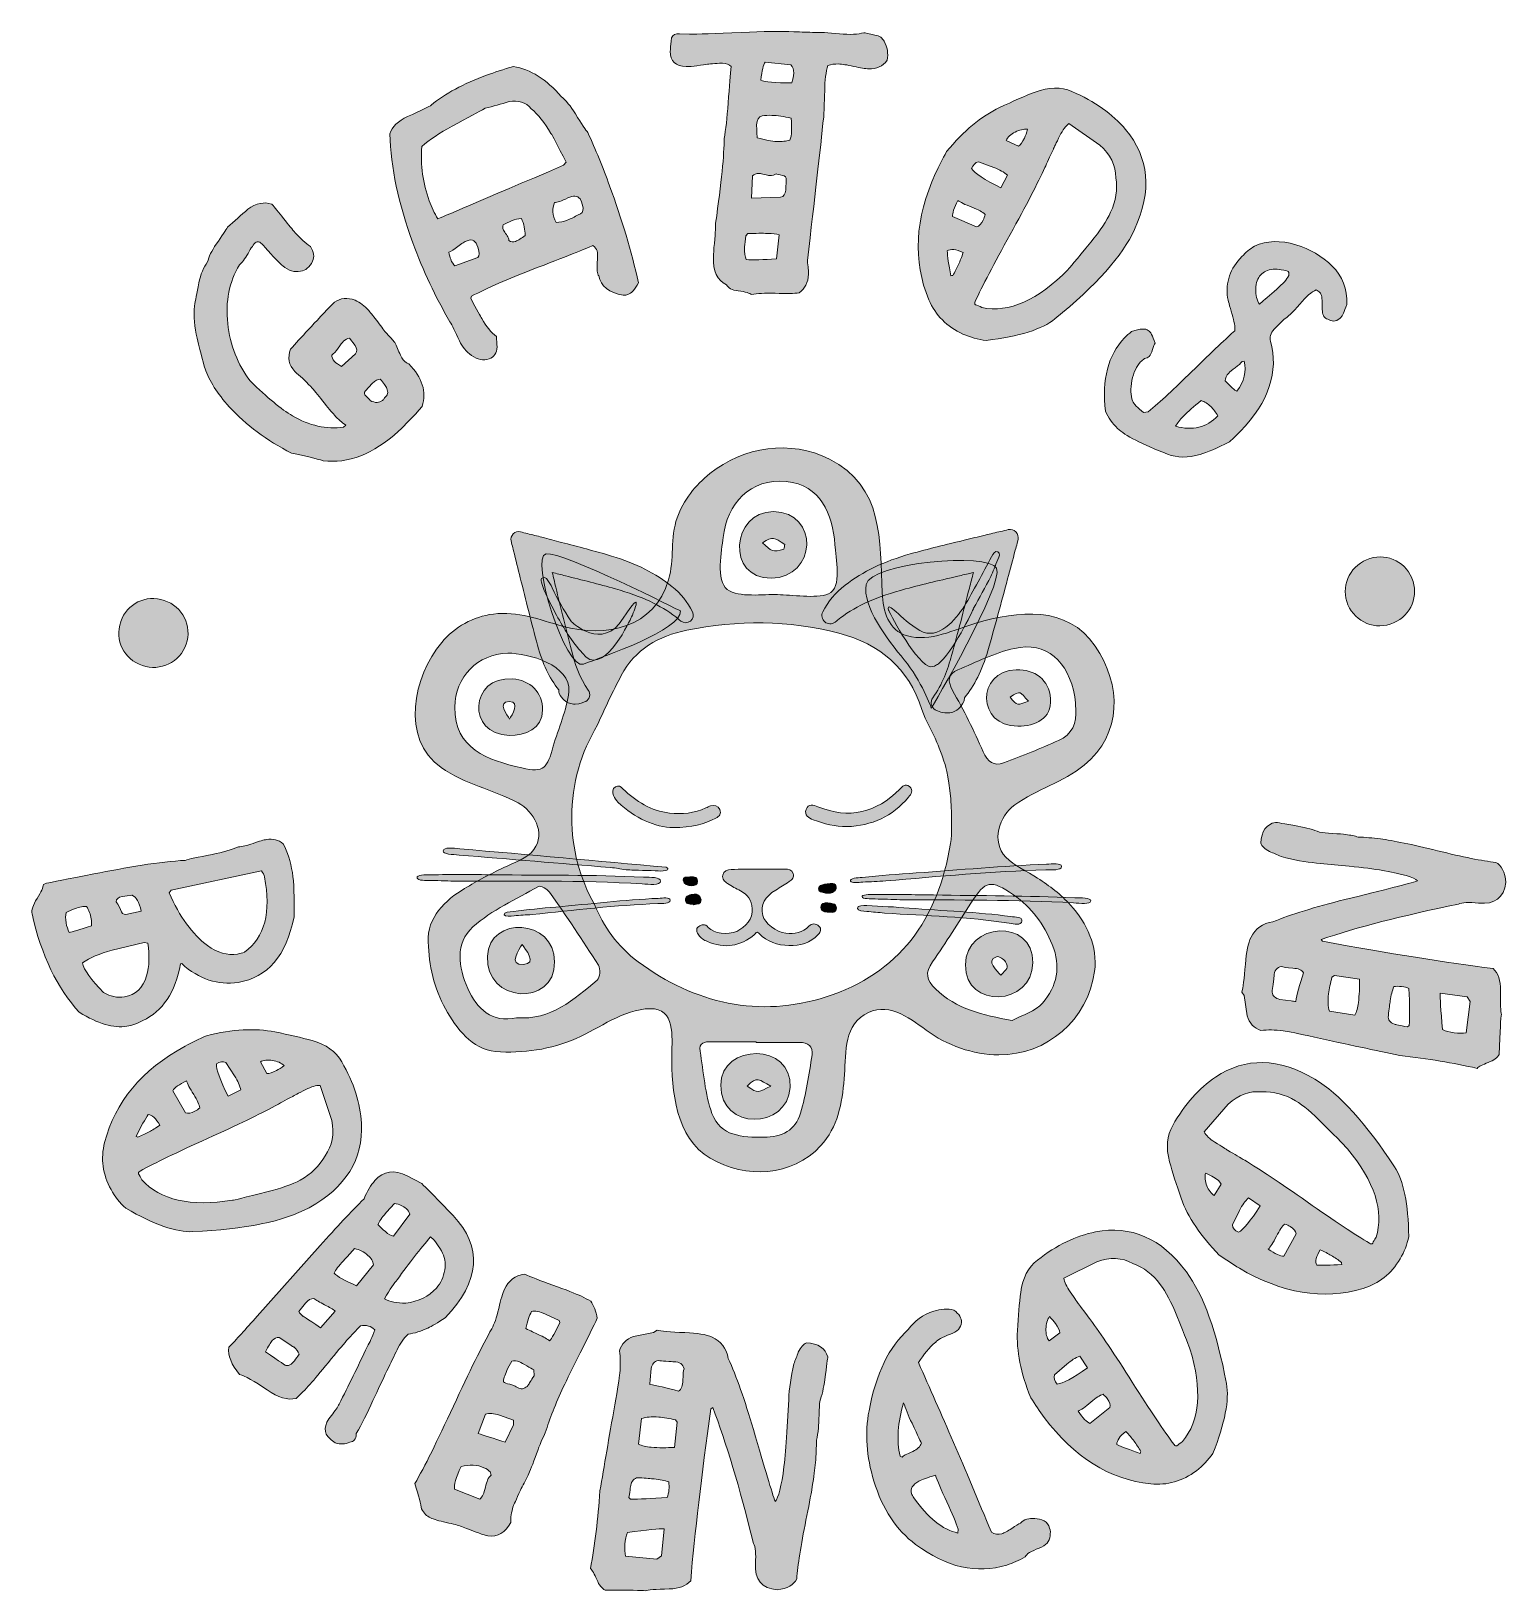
# Model space of a CAD drawing. Header units: inches. Extents: x 13.5 to 26.5, y -16.9 to -3.1.
import ezdxf

# ---------------------------------------------------------------- set-up
doc = ezdxf.new("R2010")
doc.units = ezdxf.units.IN
doc.header["$MEASUREMENT"] = 0
doc.layers.add('2', color=7, linetype='Continuous', lineweight=0)

# ---------------------------------------------------------------- blocks, each defined once
blk = doc.blocks.new('Block_2')
at = {"layer": '2', "true_color": 0x49889e, "transparency": 33554687}
h = blk.add_hatch(color=145, dxfattribs=at)
h.dxf.hatch_style = 2
edge = h.paths.add_edge_path()
edge.add_spline(control_points=[(20.134, -7.69), (20.137, -7.676), (20.139, -7.662), (20.141, -7.649), (20.045, -7.585), (20.039, -7.575), (19.944, -7.633), (20.026, -7.708), (20.032, -7.723), (20.134, -7.69)], knot_values=[0, 0, 0, 0, 1, 1, 1, 2, 2, 2, 3, 3, 3, 3], degree=3, periodic=0)
edge = h.paths.add_edge_path()
edge.add_spline(control_points=[(20.02, -7.947), (19.624, -7.951), (19.669, -7.358), (20.04, -7.359), (20.446, -7.361), (20.426, -7.942), (20.02, -7.947)], knot_values=[0, 0, 0, 0, 1, 1, 1, 2, 2, 2, 2], degree=3, periodic=0)
h = blk.add_hatch(color=145, dxfattribs=at)
h.dxf.hatch_style = 2
edge = h.paths.add_edge_path()
edge.add_spline(control_points=[(22.289, -9.03), (22.214, -8.95), (22.222, -8.929), (22.129, -8.996), (22.19, -9.078), (22.195, -9.064), (22.289, -9.03)], knot_values=[0, 0, 0, 0, 1, 1, 1, 2, 2, 2, 2], degree=3, periodic=0)
edge = h.paths.add_edge_path()
edge.add_spline(control_points=[(22.195, -9.251), (21.837, -9.254), (21.825, -8.765), (22.183, -8.754), (22.345, -8.749), (22.473, -8.84), (22.485, -9.009), (22.497, -9.187), (22.352, -9.25), (22.195, -9.251)], knot_values=[0, 0, 0, 0, 1, 1, 1, 2, 2, 2, 3, 3, 3, 3], degree=3, periodic=0)
h = blk.add_hatch(color=145, dxfattribs=at)
h.dxf.hatch_style = 2
edge = h.paths.add_edge_path()
edge.add_spline(control_points=[(17.714, -9.188), (17.732, -9.154), (17.813, -9.034), (17.711, -9.034), (17.6, -9.033), (17.697, -9.158), (17.714, -9.188)], knot_values=[0, 0, 0, 0, 1, 1, 1, 2, 2, 2, 2], degree=3, periodic=0)
edge = h.paths.add_edge_path()
edge.add_spline(control_points=[(17.71, -9.332), (17.334, -9.326), (17.361, -8.807), (17.74, -8.834), (17.892, -8.844), (18.009, -8.952), (18.005, -9.11), (18.001, -9.275), (17.856, -9.334), (17.71, -9.332)], knot_values=[0, 0, 0, 0, 1, 1, 1, 2, 2, 2, 3, 3, 3, 3], degree=3, periodic=0)
h = blk.add_hatch(color=145, dxfattribs=at)
h.dxf.hatch_style = 2
edge = h.paths.add_edge_path()
edge.add_spline(control_points=[(17.825, -11.177), (17.796, -11.22), (17.698, -11.361), (17.836, -11.353), (17.963, -11.345), (17.851, -11.216), (17.825, -11.177)], knot_values=[0, 0, 0, 0, 1, 1, 1, 2, 2, 2, 2], degree=3, periodic=0)
edge = h.paths.add_edge_path()
edge.add_spline(control_points=[(18.111, -11.329), (18.113, -11.734), (17.496, -11.689), (17.518, -11.279), (17.536, -10.92), (18.11, -10.946), (18.111, -11.329)], knot_values=[0, 0, 0, 0, 1, 1, 1, 2, 2, 2, 2], degree=3, periodic=0)
h = blk.add_hatch(color=145, dxfattribs=at)
h.dxf.hatch_style = 2
edge = h.paths.add_edge_path()
edge.add_spline(control_points=[(22.047, -11.447), (22.093, -11.388), (22.124, -11.388), (22.087, -11.328), (22.074, -11.307), (22.03, -11.277), (22.008, -11.284), (21.907, -11.319), (22.018, -11.412), (22.047, -11.447)], knot_values=[0, 0, 0, 0, 1, 1, 1, 2, 2, 2, 3, 3, 3, 3], degree=3, periodic=0)
edge = h.paths.add_edge_path()
edge.add_spline(control_points=[(22.328, -11.337), (22.324, -11.719), (21.731, -11.751), (21.734, -11.356), (21.737, -10.978), (22.332, -10.94), (22.328, -11.337)], knot_values=[0, 0, 0, 0, 1, 1, 1, 2, 2, 2, 2], degree=3, periodic=0)
h = blk.add_hatch(color=145, dxfattribs=at)
h.dxf.hatch_style = 2
edge = h.paths.add_edge_path()
edge.add_spline(control_points=[(20.017, -12.425), (19.911, -12.369), (19.899, -12.335), (19.808, -12.424), (19.907, -12.497), (19.908, -12.477), (20.017, -12.425)], knot_values=[0, 0, 0, 0, 1, 1, 1, 2, 2, 2, 2], degree=3, periodic=0)
edge = h.paths.add_edge_path()
edge.add_spline(control_points=[(19.576, -12.417), (19.58, -12.04), (20.213, -12.045), (20.188, -12.436), (20.164, -12.812), (19.572, -12.816), (19.576, -12.417)], knot_values=[0, 0, 0, 0, 1, 1, 1, 2, 2, 2, 2], degree=3, periodic=0)
at = {"layer": '2'}
for points, knots in [([(20.02, -7.947), (19.624, -7.951), (19.669, -7.358), (20.04, -7.359), (20.446, -7.361), (20.426, -7.942), (20.02, -7.947)], [0, 0, 0, 0, 1, 1, 1, 2, 2, 2, 2]), ([(20.134, -7.69), (20.137, -7.676), (20.139, -7.662), (20.141, -7.649), (20.045, -7.585), (20.039, -7.575), (19.944, -7.633), (20.026, -7.708), (20.032, -7.723), (20.134, -7.69)], [0, 0, 0, 0, 1, 1, 1, 2, 2, 2, 3, 3, 3, 3]), ([(22.195, -9.251), (21.837, -9.254), (21.825, -8.765), (22.183, -8.754), (22.345, -8.749), (22.473, -8.84), (22.485, -9.009), (22.497, -9.187), (22.352, -9.25), (22.195, -9.251)], [0, 0, 0, 0, 1, 1, 1, 2, 2, 2, 3, 3, 3, 3]), ([(17.71, -9.332), (17.334, -9.326), (17.361, -8.807), (17.74, -8.834), (17.892, -8.844), (18.009, -8.952), (18.005, -9.11), (18.001, -9.275), (17.856, -9.334), (17.71, -9.332)], [0, 0, 0, 0, 1, 1, 1, 2, 2, 2, 3, 3, 3, 3]), ([(22.289, -9.03), (22.214, -8.95), (22.222, -8.929), (22.129, -8.996), (22.19, -9.078), (22.195, -9.064), (22.289, -9.03)], [0, 0, 0, 0, 1, 1, 1, 2, 2, 2, 2]), ([(17.714, -9.188), (17.732, -9.154), (17.813, -9.034), (17.711, -9.034), (17.6, -9.033), (17.697, -9.158), (17.714, -9.188)], [0, 0, 0, 0, 1, 1, 1, 2, 2, 2, 2]), ([(18.111, -11.329), (18.113, -11.734), (17.496, -11.689), (17.518, -11.279), (17.536, -10.92), (18.11, -10.946), (18.111, -11.329)], [0, 0, 0, 0, 1, 1, 1, 2, 2, 2, 2]), ([(22.328, -11.337), (22.324, -11.719), (21.731, -11.751), (21.734, -11.356), (21.737, -10.978), (22.332, -10.94), (22.328, -11.337)], [0, 0, 0, 0, 1, 1, 1, 2, 2, 2, 2]), ([(17.825, -11.177), (17.796, -11.22), (17.698, -11.361), (17.836, -11.353), (17.963, -11.345), (17.851, -11.216), (17.825, -11.177)], [0, 0, 0, 0, 1, 1, 1, 2, 2, 2, 2]), ([(22.047, -11.447), (22.093, -11.388), (22.124, -11.388), (22.087, -11.328), (22.074, -11.307), (22.03, -11.277), (22.008, -11.284), (21.907, -11.319), (22.018, -11.412), (22.047, -11.447)], [0, 0, 0, 0, 1, 1, 1, 2, 2, 2, 3, 3, 3, 3]), ([(19.576, -12.417), (19.58, -12.04), (20.213, -12.045), (20.188, -12.436), (20.164, -12.812), (19.572, -12.816), (19.576, -12.417)], [0, 0, 0, 0, 1, 1, 1, 2, 2, 2, 2]), ([(20.017, -12.425), (19.911, -12.369), (19.899, -12.335), (19.808, -12.424), (19.907, -12.497), (19.908, -12.477), (20.017, -12.425)], [0, 0, 0, 0, 1, 1, 1, 2, 2, 2, 2])]:
    blk.add_open_spline(points, degree=3, knots=knots, dxfattribs=at)
blk = doc.blocks.new('Block_3')
at = {"layer": '2', "true_color": 0x334b7d, "transparency": 33554687}
h = blk.add_hatch(color=167, dxfattribs=at)
h.dxf.hatch_style = 2
edge = h.paths.add_edge_path()
edge.add_spline(control_points=[(20.689, -10.137), (20.586, -10.139), (20.488, -10.112), (20.392, -10.077), (20.35, -10.062), (20.311, -10.035), (20.329, -9.985), (20.348, -9.933), (20.394, -9.946), (20.433, -9.962), (20.708, -10.073), (20.947, -10.015), (21.155, -9.807), (21.178, -9.784), (21.204, -9.751), (21.241, -9.784), (21.277, -9.816), (21.256, -9.849), (21.232, -9.877), (21.091, -10.047), (20.908, -10.129), (20.689, -10.137)], knot_values=[0, 0, 0, 0, 1, 1, 1, 2, 2, 2, 3, 3, 3, 4, 4, 4, 5, 5, 5, 6, 6, 6, 7, 7, 7, 7], degree=3, periodic=0)
h = blk.add_hatch(color=167, dxfattribs=at)
h.dxf.hatch_style = 2
edge = h.paths.add_edge_path()
edge.add_spline(control_points=[(19.158, -10.145), (18.996, -10.141), (18.819, -10.065), (18.67, -9.921), (18.654, -9.905), (18.641, -9.884), (18.631, -9.863), (18.617, -9.835), (18.62, -9.804), (18.647, -9.786), (18.672, -9.768), (18.695, -9.785), (18.714, -9.803), (18.83, -9.914), (18.96, -9.998), (19.124, -10.017), (19.236, -10.031), (19.342, -10.017), (19.445, -9.972), (19.459, -9.966), (19.473, -9.957), (19.487, -9.954), (19.52, -9.948), (19.552, -9.948), (19.568, -9.987), (19.582, -10.023), (19.563, -10.046), (19.534, -10.061), (19.431, -10.117), (19.321, -10.145), (19.158, -10.145)], knot_values=[0, 0, 0, 0, 1, 1, 1, 2, 2, 2, 3, 3, 3, 4, 4, 4, 5, 5, 5, 6, 6, 6, 7, 7, 7, 8, 8, 8, 9, 9, 9, 10, 10, 10, 10], degree=3, periodic=0)
h = blk.add_hatch(color=167, dxfattribs=at)
h.dxf.hatch_style = 2
edge = h.paths.add_edge_path()
edge.add_spline(control_points=[(18.743, -10.517), (18.685, -10.507), (18.657, -10.502), (18.602, -10.498), (18.158, -10.46), (17.713, -10.424), (17.269, -10.387), (17.211, -10.382), (17.125, -10.384), (17.129, -10.349), (17.132, -10.316), (17.218, -10.327), (17.275, -10.332), (17.882, -10.385), (18.489, -10.44), (19.096, -10.495), (19.122, -10.513), (19.119, -10.523), (19.042, -10.53), (19.015, -10.524), (18.831, -10.522), (18.807, -10.521), (18.792, -10.521), (18.758, -10.516), (18.743, -10.517)], knot_values=[0, 0, 0, 0, 1, 1, 1, 2, 2, 2, 3, 3, 3, 4, 4, 4, 5, 5, 5, 6, 6, 6, 7, 7, 7, 8, 8, 8, 8], degree=3, periodic=0)
h = blk.add_hatch(color=167, dxfattribs=at)
h.dxf.hatch_style = 2
edge = h.paths.add_edge_path()
edge.add_spline(control_points=[(17.255, -10.618), (17.178, -10.616), (17.1, -10.614), (17.022, -10.611), (16.976, -10.61), (16.905, -10.615), (16.899, -10.59), (16.892, -10.56), (16.971, -10.561), (17.019, -10.561), (17.202, -10.559), (17.387, -10.559), (17.571, -10.561), (18.012, -10.567), (18.453, -10.561), (18.895, -10.582), (18.954, -10.585), (19.047, -10.58), (19.046, -10.617), (19.043, -10.66), (18.943, -10.645), (18.884, -10.642), (18.34, -10.608), (17.798, -10.618), (17.255, -10.618)], knot_values=[0, 0, 0, 0, 1, 1, 1, 2, 2, 2, 3, 3, 3, 4, 4, 4, 5, 5, 5, 6, 6, 6, 7, 7, 7, 8, 8, 8, 8], degree=3, periodic=0)
h = blk.add_hatch(color=167, dxfattribs=at)
h.dxf.hatch_style = 2
edge = h.paths.add_edge_path()
edge.add_spline(control_points=[(19.311, -10.578), (19.346, -10.577), (19.373, -10.587), (19.372, -10.62), (19.372, -10.648), (19.346, -10.66), (19.321, -10.658), (19.288, -10.655), (19.245, -10.65), (19.246, -10.608), (19.246, -10.567), (19.291, -10.588), (19.311, -10.578)], knot_values=[0, 0, 0, 0, 1, 1, 1, 2, 2, 2, 3, 3, 3, 4, 4, 4, 4], degree=3, periodic=0)
h = blk.add_hatch(color=167, dxfattribs=at)
h.dxf.hatch_style = 2
edge = h.paths.add_edge_path()
edge.add_spline(control_points=[(19.911, -10.511), (19.989, -10.511), (20.067, -10.51), (20.144, -10.511), (20.174, -10.511), (20.203, -10.517), (20.215, -10.55), (20.228, -10.585), (20.204, -10.605), (20.181, -10.621), (20.142, -10.648), (20.101, -10.671), (20.061, -10.696), (19.963, -10.755), (19.927, -10.826), (19.946, -10.921), (19.96, -10.984), (20.069, -11.069), (20.15, -11.077), (20.226, -11.084), (20.297, -11.075), (20.354, -11.015), (20.378, -10.99), (20.414, -10.988), (20.442, -11.013), (20.469, -11.038), (20.456, -11.067), (20.436, -11.089), (20.366, -11.164), (20.274, -11.187), (20.178, -11.185), (20.078, -11.182), (19.985, -11.155), (19.914, -11.078), (19.891, -11.053), (19.885, -11.081), (19.875, -11.089), (19.748, -11.192), (19.61, -11.215), (19.459, -11.15), (19.429, -11.137), (19.4, -11.121), (19.382, -11.094), (19.365, -11.069), (19.351, -11.04), (19.382, -11.018), (19.409, -10.999), (19.437, -10.991), (19.466, -11.025), (19.514, -11.082), (19.637, -11.095), (19.717, -11.06), (19.794, -11.026), (19.862, -10.944), (19.854, -10.861), (19.846, -10.784), (19.817, -10.736), (19.751, -10.703), (19.712, -10.683), (19.673, -10.662), (19.637, -10.638), (19.612, -10.621), (19.585, -10.6), (19.594, -10.564), (19.603, -10.526), (19.635, -10.515), (19.668, -10.514), (19.749, -10.512), (19.83, -10.513), (19.911, -10.513), (19.911, -10.512), (19.911, -10.511), (19.911, -10.511)], knot_values=[0, 0, 0, 0, 1, 1, 1, 2, 2, 2, 3, 3, 3, 4, 4, 4, 5, 5, 5, 6, 6, 6, 7, 7, 7, 8, 8, 8, 9, 9, 9, 10, 10, 10, 11, 11, 11, 12, 12, 12, 13, 13, 13, 14, 14, 14, 15, 15, 15, 16, 16, 16, 17, 17, 17, 18, 18, 18, 19, 19, 19, 20, 20, 20, 21, 21, 21, 22, 22, 22, 23, 23, 23, 24, 24, 24, 24], degree=3, periodic=0)
h = blk.add_hatch(color=167, dxfattribs=at)
h.dxf.hatch_style = 2
edge = h.paths.add_edge_path()
edge.add_spline(control_points=[(21.031, -10.615), (20.963, -10.619), (20.896, -10.623), (20.829, -10.626), (20.789, -10.628), (20.727, -10.637), (20.72, -10.617), (20.712, -10.592), (20.78, -10.587), (20.822, -10.584), (20.981, -10.569), (21.14, -10.556), (21.3, -10.545), (21.683, -10.519), (22.064, -10.482), (22.449, -10.468), (22.499, -10.466), (22.58, -10.456), (22.581, -10.487), (22.583, -10.524), (22.495, -10.518), (22.443, -10.519), (21.97, -10.529), (21.501, -10.577), (21.031, -10.615)], knot_values=[0, 0, 0, 0, 1, 1, 1, 2, 2, 2, 3, 3, 3, 4, 4, 4, 5, 5, 5, 6, 6, 6, 7, 7, 7, 8, 8, 8, 8], degree=3, periodic=0)
h = blk.add_hatch(color=167, dxfattribs=at)
h.dxf.hatch_style = 2
edge = h.paths.add_edge_path()
edge.add_spline(control_points=[(20.506, -10.724), (20.5, -10.723), (20.483, -10.721), (20.468, -10.715), (20.454, -10.71), (20.438, -10.704), (20.438, -10.685), (20.438, -10.667), (20.451, -10.658), (20.466, -10.652), (20.498, -10.639), (20.532, -10.639), (20.565, -10.638), (20.584, -10.638), (20.591, -10.651), (20.595, -10.668), (20.599, -10.687), (20.589, -10.699), (20.574, -10.71), (20.557, -10.724), (20.537, -10.725), (20.506, -10.724)], knot_values=[0, 0, 0, 0, 1, 1, 1, 2, 2, 2, 3, 3, 3, 4, 4, 4, 5, 5, 5, 6, 6, 6, 7, 7, 7, 7], degree=3, periodic=0)
h = blk.add_hatch(color=167, dxfattribs=at)
h.dxf.hatch_style = 2
edge = h.paths.add_edge_path()
edge.add_spline(control_points=[(17.912, -10.912), (17.859, -10.915), (17.806, -10.919), (17.753, -10.923), (17.721, -10.925), (17.673, -10.934), (17.667, -10.915), (17.66, -10.892), (17.714, -10.888), (17.747, -10.884), (17.872, -10.87), (17.997, -10.856), (18.122, -10.846), (18.423, -10.819), (18.723, -10.783), (19.025, -10.769), (19.065, -10.767), (19.129, -10.757), (19.13, -10.785), (19.132, -10.819), (19.062, -10.814), (19.022, -10.816), (18.649, -10.828), (18.281, -10.874), (17.912, -10.912)], knot_values=[0, 0, 0, 0, 1, 1, 1, 2, 2, 2, 3, 3, 3, 4, 4, 4, 5, 5, 5, 6, 6, 6, 7, 7, 7, 8, 8, 8, 8], degree=3, periodic=0)
h = blk.add_hatch(color=167, dxfattribs=at)
h.dxf.hatch_style = 2
edge = h.paths.add_edge_path()
edge.add_spline(control_points=[(19.339, -10.825), (19.315, -10.811), (19.266, -10.833), (19.264, -10.787), (19.262, -10.737), (19.312, -10.738), (19.341, -10.733), (19.366, -10.728), (19.401, -10.745), (19.403, -10.781), (19.405, -10.824), (19.368, -10.818), (19.339, -10.825)], knot_values=[0, 0, 0, 0, 1, 1, 1, 2, 2, 2, 3, 3, 3, 4, 4, 4, 4], degree=3, periodic=0)
h = blk.add_hatch(color=167, dxfattribs=at)
h.dxf.hatch_style = 2
edge = h.paths.add_edge_path()
edge.add_spline(control_points=[(20.521, -10.808), (20.549, -10.816), (20.593, -10.808), (20.596, -10.855), (20.597, -10.887), (20.57, -10.897), (20.542, -10.892), (20.51, -10.886), (20.462, -10.899), (20.46, -10.847), (20.458, -10.812), (20.489, -10.807), (20.521, -10.808)], knot_values=[0, 0, 0, 0, 1, 1, 1, 2, 2, 2, 3, 3, 3, 4, 4, 4, 4], degree=3, periodic=0)
h = blk.add_hatch(color=167, dxfattribs=at)
h.dxf.hatch_style = 2
edge = h.paths.add_edge_path()
edge.add_spline(control_points=[(21.021, -10.899), (20.968, -10.894), (20.916, -10.889), (20.864, -10.884), (20.832, -10.88), (20.784, -10.882), (20.782, -10.858), (20.779, -10.828), (20.833, -10.832), (20.865, -10.833), (20.99, -10.838), (21.114, -10.846), (21.239, -10.855), (21.537, -10.879), (21.836, -10.89), (22.133, -10.929), (22.173, -10.934), (22.237, -10.933), (22.232, -10.969), (22.227, -11.013), (22.161, -10.994), (22.121, -10.988), (21.756, -10.933), (21.388, -10.922), (21.021, -10.899)], knot_values=[0, 0, 0, 0, 1, 1, 1, 2, 2, 2, 3, 3, 3, 4, 4, 4, 5, 5, 5, 6, 6, 6, 7, 7, 7, 8, 8, 8, 8], degree=3, periodic=0)
h = blk.add_hatch(color=167, dxfattribs=at)
h.dxf.hatch_style = 2
edge = h.paths.add_edge_path()
edge.add_spline(control_points=[(21.157, -10.781), (21.084, -10.778), (21.011, -10.777), (20.938, -10.774), (20.895, -10.772), (20.828, -10.776), (20.822, -10.757), (20.815, -10.734), (20.89, -10.735), (20.935, -10.735), (21.107, -10.735), (21.28, -10.736), (21.454, -10.739), (21.869, -10.747), (22.283, -10.745), (22.698, -10.764), (22.753, -10.766), (22.842, -10.763), (22.84, -10.791), (22.838, -10.825), (22.744, -10.812), (22.688, -10.809), (22.177, -10.78), (21.667, -10.785), (21.157, -10.781)], knot_values=[0, 0, 0, 0, 1, 1, 1, 2, 2, 2, 3, 3, 3, 4, 4, 4, 5, 5, 5, 6, 6, 6, 7, 7, 7, 8, 8, 8, 8], degree=3, periodic=0)
at = {"layer": '2'}
for points, knots in [([(20.689, -10.137), (20.586, -10.139), (20.488, -10.112), (20.392, -10.077), (20.35, -10.062), (20.311, -10.035), (20.329, -9.985), (20.348, -9.933), (20.394, -9.946), (20.433, -9.962), (20.708, -10.073), (20.947, -10.015), (21.155, -9.807), (21.178, -9.784), (21.204, -9.751), (21.241, -9.784), (21.277, -9.816), (21.256, -9.849), (21.232, -9.877), (21.091, -10.047), (20.908, -10.129), (20.689, -10.137)], [0, 0, 0, 0, 1, 1, 1, 2, 2, 2, 3, 3, 3, 4, 4, 4, 5, 5, 5, 6, 6, 6, 7, 7, 7, 7]), ([(19.158, -10.145), (18.996, -10.141), (18.819, -10.065), (18.67, -9.921), (18.654, -9.905), (18.641, -9.884), (18.631, -9.863), (18.617, -9.835), (18.62, -9.804), (18.647, -9.786), (18.672, -9.768), (18.695, -9.785), (18.714, -9.803), (18.83, -9.914), (18.96, -9.998), (19.124, -10.017), (19.236, -10.031), (19.342, -10.017), (19.445, -9.972), (19.459, -9.966), (19.473, -9.957), (19.487, -9.954), (19.52, -9.948), (19.552, -9.948), (19.568, -9.987), (19.582, -10.023), (19.563, -10.046), (19.534, -10.061), (19.431, -10.117), (19.321, -10.145), (19.158, -10.145)], [0, 0, 0, 0, 1, 1, 1, 2, 2, 2, 3, 3, 3, 4, 4, 4, 5, 5, 5, 6, 6, 6, 7, 7, 7, 8, 8, 8, 9, 9, 9, 10, 10, 10, 10]), ([(18.743, -10.517), (18.685, -10.507), (18.657, -10.502), (18.602, -10.498), (18.158, -10.46), (17.713, -10.424), (17.269, -10.387), (17.211, -10.382), (17.125, -10.384), (17.129, -10.349), (17.132, -10.316), (17.218, -10.327), (17.275, -10.332), (17.882, -10.385), (18.489, -10.44), (19.096, -10.495), (19.122, -10.513), (19.119, -10.523), (19.042, -10.53), (19.015, -10.524), (18.831, -10.522), (18.807, -10.521), (18.792, -10.521), (18.758, -10.516), (18.743, -10.517)], [0, 0, 0, 0, 1, 1, 1, 2, 2, 2, 3, 3, 3, 4, 4, 4, 5, 5, 5, 6, 6, 6, 7, 7, 7, 8, 8, 8, 8]), ([(17.255, -10.618), (17.178, -10.616), (17.1, -10.614), (17.022, -10.611), (16.976, -10.61), (16.905, -10.615), (16.899, -10.59), (16.892, -10.56), (16.971, -10.561), (17.019, -10.561), (17.202, -10.559), (17.387, -10.559), (17.571, -10.561), (18.012, -10.567), (18.453, -10.561), (18.895, -10.582), (18.954, -10.585), (19.047, -10.58), (19.046, -10.617), (19.043, -10.66), (18.943, -10.645), (18.884, -10.642), (18.34, -10.608), (17.798, -10.618), (17.255, -10.618)], [0, 0, 0, 0, 1, 1, 1, 2, 2, 2, 3, 3, 3, 4, 4, 4, 5, 5, 5, 6, 6, 6, 7, 7, 7, 8, 8, 8, 8]), ([(19.311, -10.578), (19.346, -10.577), (19.373, -10.587), (19.372, -10.62), (19.372, -10.648), (19.346, -10.66), (19.321, -10.658), (19.288, -10.655), (19.245, -10.65), (19.246, -10.608), (19.246, -10.567), (19.291, -10.588), (19.311, -10.578)], [0, 0, 0, 0, 1, 1, 1, 2, 2, 2, 3, 3, 3, 4, 4, 4, 4]), ([(19.911, -10.511), (19.989, -10.511), (20.067, -10.51), (20.144, -10.511), (20.174, -10.511), (20.203, -10.517), (20.215, -10.55), (20.228, -10.585), (20.204, -10.605), (20.181, -10.621), (20.142, -10.648), (20.101, -10.671), (20.061, -10.696), (19.963, -10.755), (19.927, -10.826), (19.946, -10.921), (19.96, -10.984), (20.069, -11.069), (20.15, -11.077), (20.226, -11.084), (20.297, -11.075), (20.354, -11.015), (20.378, -10.99), (20.414, -10.988), (20.442, -11.013), (20.469, -11.038), (20.456, -11.067), (20.436, -11.089), (20.366, -11.164), (20.274, -11.187), (20.178, -11.185), (20.078, -11.182), (19.985, -11.155), (19.914, -11.078), (19.891, -11.053), (19.885, -11.081), (19.875, -11.089), (19.748, -11.192), (19.61, -11.215), (19.459, -11.15), (19.429, -11.137), (19.4, -11.121), (19.382, -11.094), (19.365, -11.069), (19.351, -11.04), (19.382, -11.018), (19.409, -10.999), (19.437, -10.991), (19.466, -11.025), (19.514, -11.082), (19.637, -11.095), (19.717, -11.06), (19.794, -11.026), (19.862, -10.944), (19.854, -10.861), (19.846, -10.784), (19.817, -10.736), (19.751, -10.703), (19.712, -10.683), (19.673, -10.662), (19.637, -10.638), (19.612, -10.621), (19.585, -10.6), (19.594, -10.564), (19.603, -10.526), (19.635, -10.515), (19.668, -10.514), (19.749, -10.512), (19.83, -10.513), (19.911, -10.513), (19.911, -10.512), (19.911, -10.511), (19.911, -10.511)], [0, 0, 0, 0, 1, 1, 1, 2, 2, 2, 3, 3, 3, 4, 4, 4, 5, 5, 5, 6, 6, 6, 7, 7, 7, 8, 8, 8, 9, 9, 9, 10, 10, 10, 11, 11, 11, 12, 12, 12, 13, 13, 13, 14, 14, 14, 15, 15, 15, 16, 16, 16, 17, 17, 17, 18, 18, 18, 19, 19, 19, 20, 20, 20, 21, 21, 21, 22, 22, 22, 23, 23, 23, 24, 24, 24, 24]), ([(21.031, -10.615), (20.963, -10.619), (20.896, -10.623), (20.829, -10.626), (20.789, -10.628), (20.727, -10.637), (20.72, -10.617), (20.712, -10.592), (20.78, -10.587), (20.822, -10.584), (20.981, -10.569), (21.14, -10.556), (21.3, -10.545), (21.683, -10.519), (22.064, -10.482), (22.449, -10.468), (22.499, -10.466), (22.58, -10.456), (22.581, -10.487), (22.583, -10.524), (22.495, -10.518), (22.443, -10.519), (21.97, -10.529), (21.501, -10.577), (21.031, -10.615)], [0, 0, 0, 0, 1, 1, 1, 2, 2, 2, 3, 3, 3, 4, 4, 4, 5, 5, 5, 6, 6, 6, 7, 7, 7, 8, 8, 8, 8]), ([(20.506, -10.724), (20.5, -10.723), (20.483, -10.721), (20.468, -10.715), (20.454, -10.71), (20.438, -10.704), (20.438, -10.685), (20.438, -10.667), (20.451, -10.658), (20.466, -10.652), (20.498, -10.639), (20.532, -10.639), (20.565, -10.638), (20.584, -10.638), (20.591, -10.651), (20.595, -10.668), (20.599, -10.687), (20.589, -10.699), (20.574, -10.71), (20.557, -10.724), (20.537, -10.725), (20.506, -10.724)], [0, 0, 0, 0, 1, 1, 1, 2, 2, 2, 3, 3, 3, 4, 4, 4, 5, 5, 5, 6, 6, 6, 7, 7, 7, 7]), ([(17.912, -10.912), (17.859, -10.915), (17.806, -10.919), (17.753, -10.923), (17.721, -10.925), (17.673, -10.934), (17.667, -10.915), (17.66, -10.892), (17.714, -10.888), (17.747, -10.884), (17.872, -10.87), (17.997, -10.856), (18.122, -10.846), (18.423, -10.819), (18.723, -10.783), (19.025, -10.769), (19.065, -10.767), (19.129, -10.757), (19.13, -10.785), (19.132, -10.819), (19.062, -10.814), (19.022, -10.816), (18.649, -10.828), (18.281, -10.874), (17.912, -10.912)], [0, 0, 0, 0, 1, 1, 1, 2, 2, 2, 3, 3, 3, 4, 4, 4, 5, 5, 5, 6, 6, 6, 7, 7, 7, 8, 8, 8, 8]), ([(19.339, -10.825), (19.315, -10.811), (19.266, -10.833), (19.264, -10.787), (19.262, -10.737), (19.312, -10.738), (19.341, -10.733), (19.366, -10.728), (19.401, -10.745), (19.403, -10.781), (19.405, -10.824), (19.368, -10.818), (19.339, -10.825)], [0, 0, 0, 0, 1, 1, 1, 2, 2, 2, 3, 3, 3, 4, 4, 4, 4]), ([(20.521, -10.808), (20.549, -10.816), (20.593, -10.808), (20.596, -10.855), (20.597, -10.887), (20.57, -10.897), (20.542, -10.892), (20.51, -10.886), (20.462, -10.899), (20.46, -10.847), (20.458, -10.812), (20.489, -10.807), (20.521, -10.808)], [0, 0, 0, 0, 1, 1, 1, 2, 2, 2, 3, 3, 3, 4, 4, 4, 4]), ([(21.021, -10.899), (20.968, -10.894), (20.916, -10.889), (20.864, -10.884), (20.832, -10.88), (20.784, -10.882), (20.782, -10.858), (20.779, -10.828), (20.833, -10.832), (20.865, -10.833), (20.99, -10.838), (21.114, -10.846), (21.239, -10.855), (21.537, -10.879), (21.836, -10.89), (22.133, -10.929), (22.173, -10.934), (22.237, -10.933), (22.232, -10.969), (22.227, -11.013), (22.161, -10.994), (22.121, -10.988), (21.756, -10.933), (21.388, -10.922), (21.021, -10.899)], [0, 0, 0, 0, 1, 1, 1, 2, 2, 2, 3, 3, 3, 4, 4, 4, 5, 5, 5, 6, 6, 6, 7, 7, 7, 8, 8, 8, 8]), ([(21.157, -10.781), (21.084, -10.778), (21.011, -10.777), (20.938, -10.774), (20.895, -10.772), (20.828, -10.776), (20.822, -10.757), (20.815, -10.734), (20.89, -10.735), (20.935, -10.735), (21.107, -10.735), (21.28, -10.736), (21.454, -10.739), (21.869, -10.747), (22.283, -10.745), (22.698, -10.764), (22.753, -10.766), (22.842, -10.763), (22.84, -10.791), (22.838, -10.825), (22.744, -10.812), (22.688, -10.809), (22.177, -10.78), (21.667, -10.785), (21.157, -10.781)], [0, 0, 0, 0, 1, 1, 1, 2, 2, 2, 3, 3, 3, 4, 4, 4, 5, 5, 5, 6, 6, 6, 7, 7, 7, 8, 8, 8, 8])]:
    blk.add_open_spline(points, degree=3, knots=knots, dxfattribs=at)
blk = doc.blocks.new('Block_1')
at = {"layer": '2', "true_color": 0x84b268, "transparency": 33554687}
h = blk.add_hatch(color=83, dxfattribs=at)
h.dxf.hatch_style = 2
edge = h.paths.add_edge_path()
edge.add_spline(control_points=[(22.415, -11.692), (22.352, -11.766), (22.238, -11.796), (22.146, -11.847), (21.885, -11.797), (21.653, -11.748), (21.469, -11.567), (21.392, -11.492), (21.374, -11.425), (21.444, -11.328), (21.565, -11.161), (21.669, -10.983), (21.782, -10.811), (21.915, -10.609), (21.956, -10.601), (22.158, -10.739), (22.318, -10.849), (22.426, -10.997), (22.5, -11.177), (22.579, -11.37), (22.541, -11.546), (22.415, -11.692)], knot_values=[0, 0, 0, 0, 1, 1, 1, 2, 2, 2, 3, 3, 3, 4, 4, 4, 5, 5, 5, 6, 6, 6, 7, 7, 7, 7], degree=3, periodic=0)
edge = h.paths.add_edge_path()
edge.add_spline(control_points=[(20.507, -11.638), (19.917, -11.827), (19.346, -11.698), (18.847, -11.328), (18.662, -11.19), (18.543, -11.017), (18.462, -10.823), (18.334, -10.594), (18.262, -10.333), (18.262, -10.055), (18.262, -9.758), (18.345, -9.48), (18.489, -9.24), (18.555, -9.092), (18.624, -8.946), (18.699, -8.803), (18.818, -8.577), (19.029, -8.454), (19.277, -8.405), (19.726, -8.315), (20.174, -8.315), (20.619, -8.432), (20.98, -8.526), (21.233, -8.739), (21.349, -9.103), (21.383, -9.21), (21.445, -9.29), (21.483, -9.395), (21.507, -9.449), (21.548, -9.57), (21.55, -9.574), (21.561, -9.601), (21.599, -9.745), (21.609, -9.972), (21.612, -10.032), (21.616, -10.202), (21.603, -10.285), (21.493, -10.958), (21.148, -11.432), (20.507, -11.638)], knot_values=[0, 0, 0, 0, 1, 1, 1, 2, 2, 2, 3, 3, 3, 4, 4, 4, 5, 5, 5, 6, 6, 6, 7, 7, 7, 8, 8, 8, 9, 9, 9, 10, 10, 10, 11, 11, 11, 12, 12, 12, 13, 13, 13, 13], degree=3, periodic=0)
edge = h.paths.add_edge_path()
edge.add_spline(control_points=[(20.382, -12.15), (20.354, -12.322), (20.329, -12.496), (20.28, -12.663), (20.235, -12.813), (20.116, -12.877), (19.955, -12.876), (19.767, -12.875), (19.572, -12.869), (19.499, -12.667), (19.437, -12.493), (19.424, -12.301), (19.394, -12.116), (19.382, -12.042), (19.434, -12.032), (19.494, -12.033), (19.626, -12.035), (19.757, -12.034), (19.889, -12.034), (19.889, -12.036), (19.889, -12.038), (19.889, -12.04), (20.016, -12.04), (20.143, -12.041), (20.27, -12.04), (20.347, -12.039), (20.394, -12.076), (20.382, -12.15)], knot_values=[0, 0, 0, 0, 1, 1, 1, 2, 2, 2, 3, 3, 3, 4, 4, 4, 5, 5, 5, 6, 6, 6, 7, 7, 7, 8, 8, 8, 9, 9, 9, 9], degree=3, periodic=0)
edge = h.paths.add_edge_path()
edge.add_spline(control_points=[(18.486, -11.49), (18.28, -11.661), (18.078, -11.846), (17.776, -11.822), (17.555, -11.871), (17.427, -11.743), (17.346, -11.563), (17.263, -11.379), (17.231, -11.164), (17.39, -11.021), (17.557, -10.872), (17.771, -10.777), (17.968, -10.665), (17.987, -10.655), (18.048, -10.687), (18.067, -10.715), (18.215, -10.927), (18.36, -11.141), (18.498, -11.359), (18.517, -11.39), (18.511, -11.47), (18.486, -11.49)], knot_values=[0, 0, 0, 0, 1, 1, 1, 2, 2, 2, 3, 3, 3, 4, 4, 4, 5, 5, 5, 6, 6, 6, 7, 7, 7, 7], degree=3, periodic=0)
edge = h.paths.add_edge_path()
edge.add_spline(control_points=[(17.822, -9.619), (17.514, -9.548), (17.229, -9.452), (17.231, -9.083), (17.233, -8.817), (17.432, -8.613), (17.698, -8.608), (17.876, -8.604), (18.261, -8.715), (18.236, -8.946), (18.219, -9.108), (18.143, -9.272), (18.099, -9.428), (18.045, -9.619), (18.021, -9.664), (17.822, -9.619)], knot_values=[0, 0, 0, 0, 1, 1, 1, 2, 2, 2, 3, 3, 3, 4, 4, 4, 5, 5, 5, 5], degree=3, periodic=0)
edge = h.paths.add_edge_path()
edge.add_spline(control_points=[(19.597, -7.588), (19.63, -7.29), (19.837, -7.061), (20.154, -7.093), (20.457, -7.124), (20.563, -7.378), (20.583, -7.651), (20.591, -7.76), (20.651, -8.033), (20.526, -8.084), (20.411, -8.13), (20.201, -8.091), (20.078, -8.091), (19.955, -8.085), (19.735, -8.121), (19.634, -8.045), (19.531, -7.968), (19.584, -7.701), (19.597, -7.588)], knot_values=[0, 0, 0, 0, 1, 1, 1, 2, 2, 2, 3, 3, 3, 4, 4, 4, 5, 5, 5, 6, 6, 6, 6], degree=3, periodic=0)
edge = h.paths.add_edge_path()
edge.add_spline(control_points=[(21.666, -8.755), (21.831, -8.686), (21.994, -8.603), (22.167, -8.565), (22.446, -8.503), (22.644, -8.675), (22.698, -8.992), (22.704, -9.027), (22.704, -9.062), (22.707, -9.097), (22.718, -9.224), (22.675, -9.325), (22.555, -9.377), (22.396, -9.447), (22.235, -9.515), (22.071, -9.574), (21.986, -9.605), (21.93, -9.568), (21.89, -9.476), (21.81, -9.291), (21.719, -9.111), (21.62, -8.935), (21.573, -8.849), (21.58, -8.791), (21.666, -8.755)], knot_values=[0, 0, 0, 0, 1, 1, 1, 2, 2, 2, 3, 3, 3, 4, 4, 4, 5, 5, 5, 6, 6, 6, 7, 7, 7, 8, 8, 8, 8], degree=3, periodic=0)
edge = h.paths.add_edge_path()
edge.add_spline(control_points=[(22.371, -10.591), (22.281, -10.532), (22.165, -10.484), (22.09, -10.405), (21.959, -10.267), (22.029, -10.046), (22.17, -9.945), (22.362, -9.808), (22.596, -9.745), (22.782, -9.594), (23.118, -9.32), (23.112, -8.885), (22.878, -8.544), (22.631, -8.183), (22.198, -8.232), (21.826, -8.343), (21.645, -8.397), (21.417, -8.512), (21.223, -8.455), (21.05, -8.405), (21.009, -8.237), (21.001, -8.076), (20.978, -7.61), (21.014, -7.139), (20.535, -6.896), (20.193, -6.723), (19.777, -6.786), (19.48, -7.023), (19.353, -7.125), (19.247, -7.258), (19.192, -7.413), (19.129, -7.59), (19.168, -7.781), (19.116, -7.96), (18.995, -8.385), (18.562, -8.475), (18.179, -8.369), (17.974, -8.312), (17.789, -8.234), (17.571, -8.262), (17.391, -8.286), (17.231, -8.374), (17.115, -8.513), (16.866, -8.81), (16.748, -9.362), (17.11, -9.616), (17.315, -9.76), (17.57, -9.811), (17.789, -9.928), (17.926, -10.001), (18.035, -10.192), (17.929, -10.338), (17.87, -10.42), (17.75, -10.454), (17.663, -10.497), (17.545, -10.554), (17.429, -10.615), (17.317, -10.683), (17.148, -10.784), (16.983, -10.938), (16.997, -11.154), (17.002, -11.359), (17.048, -11.563), (17.149, -11.744), (17.246, -11.916), (17.38, -12.1), (17.59, -12.119), (17.827, -12.14), (18.083, -12.1), (18.301, -12.005), (18.511, -11.914), (18.713, -11.747), (18.953, -11.742), (19.176, -11.737), (19.146, -11.992), (19.145, -12.147), (19.141, -12.467), (19.178, -12.88), (19.484, -13.061), (19.794, -13.244), (20.205, -13.224), (20.457, -12.952), (20.61, -12.786), (20.646, -12.577), (20.665, -12.36), (20.682, -12.166), (20.652, -11.915), (20.842, -11.796), (21.04, -11.671), (21.229, -11.814), (21.387, -11.931), (21.571, -12.067), (21.799, -12.147), (22.028, -12.149), (22.454, -12.151), (22.815, -11.84), (22.873, -11.413), (22.902, -11.191), (22.806, -10.991), (22.661, -10.829), (22.577, -10.735), (22.476, -10.66), (22.371, -10.591)], knot_values=[0, 0, 0, 0, 1, 1, 1, 2, 2, 2, 3, 3, 3, 4, 4, 4, 5, 5, 5, 6, 6, 6, 7, 7, 7, 8, 8, 8, 9, 9, 9, 10, 10, 10, 11, 11, 11, 12, 12, 12, 13, 13, 13, 14, 14, 14, 15, 15, 15, 16, 16, 16, 17, 17, 17, 18, 18, 18, 19, 19, 19, 20, 20, 20, 21, 21, 21, 22, 22, 22, 23, 23, 23, 24, 24, 24, 25, 25, 25, 26, 26, 26, 27, 27, 27, 28, 28, 28, 29, 29, 29, 30, 30, 30, 31, 31, 31, 32, 32, 32, 33, 33, 33, 34, 34, 34, 34], degree=3, periodic=0)
h = blk.add_hatch(color=83, dxfattribs=at)
h.dxf.hatch_style = 2
edge = h.paths.add_edge_path()
edge.add_spline(control_points=[(19.327, -8.242), (19.285, -8.156), (19.226, -8.083), (19.146, -8.019), (19.003, -7.903), (18.829, -7.816), (18.614, -7.751), (18.467, -7.707), (18.317, -7.668), (18.171, -7.63), (18.114, -7.615), (18.056, -7.6), (17.999, -7.585), (17.957, -7.574), (17.915, -7.563), (17.871, -7.553), (17.851, -7.548), (17.831, -7.542), (17.809, -7.537), (17.787, -7.531), (17.763, -7.538), (17.746, -7.555), (17.729, -7.571), (17.722, -7.595), (17.728, -7.618), (17.728, -7.618), (17.735, -7.648), (17.735, -7.648), (17.739, -7.668), (17.744, -7.687), (17.749, -7.705), (17.769, -7.785), (17.788, -7.864), (17.808, -7.943), (17.857, -8.138), (17.907, -8.34), (17.961, -8.538), (18.005, -8.701), (18.064, -8.826), (18.147, -8.93), (18.146, -8.941), (18.148, -8.951), (18.152, -8.96), (18.175, -9.016), (18.214, -9.039), (18.242, -9.049), (18.259, -9.054), (18.275, -9.057), (18.291, -9.057), (18.34, -9.057), (18.38, -9.035), (18.386, -9.032), (18.403, -9.023), (18.415, -9.007), (18.419, -8.988), (18.423, -8.969), (18.419, -8.949), (18.408, -8.934), (18.329, -8.826), (18.288, -8.695), (18.259, -8.582), (18.211, -8.397), (18.165, -8.208), (18.121, -8.025), (18.111, -7.982), (18.101, -7.938), (18.09, -7.895), (18.129, -7.905), (18.167, -7.915), (18.206, -7.925), (18.351, -7.961), (18.501, -7.999), (18.647, -8.04), (18.88, -8.107), (19.044, -8.183), (19.179, -8.288), (19.19, -8.296), (19.2, -8.304), (19.21, -8.312), (19.21, -8.312), (19.225, -8.324), (19.225, -8.324), (19.249, -8.344), (19.284, -8.343), (19.309, -8.324), (19.333, -8.304), (19.341, -8.27), (19.327, -8.242)], knot_values=[0, 0, 0, 0, 1, 1, 1, 2, 2, 2, 3, 3, 3, 4, 4, 4, 5, 5, 5, 6, 6, 6, 7, 7, 7, 8, 8, 8, 9, 9, 9, 10, 10, 10, 11, 11, 11, 12, 12, 12, 13, 13, 13, 14, 14, 14, 15, 15, 15, 16, 16, 16, 17, 17, 17, 18, 18, 18, 19, 19, 19, 20, 20, 20, 21, 21, 21, 22, 22, 22, 23, 23, 23, 24, 24, 24, 25, 25, 25, 26, 26, 26, 27, 27, 27, 28, 28, 28, 29, 29, 29, 29], degree=3, periodic=0)
h = blk.add_hatch(color=83, dxfattribs=at)
h.dxf.hatch_style = 2
edge = h.paths.add_edge_path()
edge.add_spline(control_points=[(22.18, -7.538), (22.162, -7.52), (22.137, -7.513), (22.112, -7.518), (22.089, -7.523), (22.067, -7.529), (22.046, -7.534), (21.998, -7.544), (21.954, -7.555), (21.908, -7.566), (21.847, -7.581), (21.785, -7.596), (21.723, -7.611), (21.567, -7.649), (21.406, -7.688), (21.248, -7.732), (21.017, -7.797), (20.829, -7.887), (20.673, -8.008), (20.587, -8.075), (20.522, -8.152), (20.476, -8.243), (20.461, -8.273), (20.468, -8.31), (20.494, -8.331), (20.52, -8.353), (20.557, -8.354), (20.584, -8.333), (20.584, -8.333), (20.6, -8.321), (20.6, -8.321), (20.611, -8.312), (20.622, -8.304), (20.633, -8.295), (20.779, -8.186), (20.956, -8.107), (21.207, -8.041), (21.364, -7.999), (21.525, -7.961), (21.681, -7.925), (21.722, -7.915), (21.764, -7.906), (21.805, -7.896), (21.793, -7.942), (21.781, -7.988), (21.769, -8.033), (21.719, -8.229), (21.667, -8.43), (21.612, -8.627), (21.578, -8.748), (21.532, -8.887), (21.446, -9), (21.434, -9.017), (21.429, -9.038), (21.433, -9.058), (21.437, -9.079), (21.45, -9.096), (21.468, -9.106), (21.474, -9.11), (21.518, -9.134), (21.571, -9.134), (21.588, -9.134), (21.604, -9.132), (21.622, -9.126), (21.652, -9.117), (21.693, -9.093), (21.719, -9.034), (21.724, -9.024), (21.726, -9.013), (21.725, -9.002), (21.815, -8.892), (21.881, -8.759), (21.932, -8.586), (21.993, -8.375), (22.051, -8.16), (22.106, -7.953), (22.129, -7.868), (22.151, -7.784), (22.174, -7.699), (22.18, -7.68), (22.185, -7.66), (22.19, -7.638), (22.19, -7.638), (22.198, -7.606), (22.198, -7.606), (22.204, -7.582), (22.197, -7.556), (22.18, -7.538)], knot_values=[0, 0, 0, 0, 1, 1, 1, 2, 2, 2, 3, 3, 3, 4, 4, 4, 5, 5, 5, 6, 6, 6, 7, 7, 7, 8, 8, 8, 9, 9, 9, 10, 10, 10, 11, 11, 11, 12, 12, 12, 13, 13, 13, 14, 14, 14, 15, 15, 15, 16, 16, 16, 17, 17, 17, 18, 18, 18, 19, 19, 19, 20, 20, 20, 21, 21, 21, 22, 22, 22, 23, 23, 23, 24, 24, 24, 25, 25, 25, 26, 26, 26, 27, 27, 27, 28, 28, 28, 29, 29, 29, 29], degree=3, periodic=0)
h = blk.add_hatch(color=83, dxfattribs=at)
h.dxf.hatch_style = 2
edge = h.paths.add_edge_path()
edge.add_spline(control_points=[(19.22, -8.235), (19.22, -8.235), (18.187, -7.71), (18.037, -7.732), (17.888, -7.755), (18.209, -8.763), (18.366, -8.704), (18.523, -8.644), (19.239, -8.401), (19.22, -8.235)], knot_values=[0, 0, 0, 0, 1, 1, 1, 2, 2, 2, 3, 3, 3, 3], degree=3, periodic=0)
h = blk.add_hatch(color=83, dxfattribs=at)
h.dxf.hatch_style = 2
edge = h.paths.add_edge_path()
edge.add_spline(control_points=[(21.434, -9.092), (21.434, -9.092), (22.076, -8.001), (22.008, -7.859), (21.941, -7.717), (20.896, -7.807), (20.859, -8.001), (20.822, -8.196), (21.046, -8.487), (21.195, -8.666), (21.344, -8.846), (21.434, -9.092), (21.434, -9.092)], knot_values=[0, 0, 0, 0, 1, 1, 1, 2, 2, 2, 3, 3, 3, 4, 4, 4, 4], degree=3, periodic=0)
at = {"layer": '2', "true_color": 0x334b7d, "transparency": 33554687}
h = blk.add_hatch(color=167, dxfattribs=at)
h.dxf.hatch_style = 2
edge = h.paths.add_edge_path()
edge.add_spline(control_points=[(22.021, -7.714), (21.995, -7.702), (21.978, -7.732), (21.964, -7.757), (21.885, -7.905), (21.807, -8.053), (21.723, -8.197), (21.648, -8.306), (21.499, -8.502), (21.331, -8.407), (21.159, -8.309), (21.04, -8.13), (21.055, -8.227), (21.055, -8.227), (21.27, -8.657), (21.409, -8.722), (21.429, -8.732), (21.453, -8.727), (21.479, -8.71), (21.491, -8.708), (21.502, -8.698), (21.513, -8.684), (21.653, -8.554), (21.821, -8.181), (21.807, -8.21), (21.806, -8.211), (21.806, -8.211), (21.806, -8.211), (21.857, -8.12), (21.908, -8.027), (21.959, -7.931), (21.974, -7.894), (21.998, -7.838), (22.021, -7.78), (22.03, -7.757), (22.046, -7.725), (22.021, -7.714)], knot_values=[0, 0, 0, 0, 1, 1, 1, 2, 2, 2, 3, 3, 3, 4, 4, 4, 5, 5, 5, 6, 6, 6, 7, 7, 7, 8, 8, 8, 9, 9, 9, 10, 10, 10, 11, 11, 11, 12, 12, 12, 12], degree=3, periodic=0)
h = blk.add_hatch(color=167, dxfattribs=at)
h.dxf.hatch_style = 2
edge = h.paths.add_edge_path()
edge.add_spline(control_points=[(18.717, -8.3), (18.53, -8.592), (18.269, -8.338), (18.269, -8.338), (18.263, -8.332), (18.258, -8.327), (18.253, -8.323), (18.193, -8.229), (18.136, -8.132), (18.089, -8.03), (18.077, -8.005), (18.062, -7.981), (18.046, -7.957), (18.037, -7.944), (18.022, -7.935), (18.006, -7.942), (17.986, -7.949), (17.991, -7.967), (17.995, -7.982), (18.002, -8.007), (18.011, -8.033), (18.018, -8.056), (18.056, -8.13), (18.09, -8.202), (18.128, -8.272), (18.193, -8.391), (18.263, -8.506), (18.356, -8.606), (18.526, -8.837), (18.754, -8.36), (18.784, -8.3), (18.814, -8.24), (18.903, -8.009), (18.717, -8.3)], knot_values=[0, 0, 0, 0, 1, 1, 1, 2, 2, 2, 3, 3, 3, 4, 4, 4, 5, 5, 5, 6, 6, 6, 7, 7, 7, 8, 8, 8, 9, 9, 9, 10, 10, 10, 11, 11, 11, 11], degree=3, periodic=0)
at = {"layer": '2'}
for points, knots in [([(22.371, -10.591), (22.281, -10.532), (22.165, -10.484), (22.09, -10.405), (21.959, -10.267), (22.029, -10.046), (22.17, -9.945), (22.362, -9.808), (22.596, -9.745), (22.782, -9.594), (23.118, -9.32), (23.112, -8.885), (22.878, -8.544), (22.631, -8.183), (22.198, -8.232), (21.826, -8.343), (21.645, -8.397), (21.417, -8.512), (21.223, -8.455), (21.05, -8.405), (21.009, -8.237), (21.001, -8.076), (20.978, -7.61), (21.014, -7.139), (20.535, -6.896), (20.193, -6.723), (19.777, -6.786), (19.48, -7.023), (19.353, -7.125), (19.247, -7.258), (19.192, -7.413), (19.129, -7.59), (19.168, -7.781), (19.116, -7.96), (18.995, -8.385), (18.562, -8.475), (18.179, -8.369), (17.974, -8.312), (17.789, -8.234), (17.571, -8.262), (17.391, -8.286), (17.231, -8.374), (17.115, -8.513), (16.866, -8.81), (16.748, -9.362), (17.11, -9.616), (17.315, -9.76), (17.57, -9.811), (17.789, -9.928), (17.926, -10.001), (18.035, -10.192), (17.929, -10.338), (17.87, -10.42), (17.75, -10.454), (17.663, -10.497), (17.545, -10.554), (17.429, -10.615), (17.317, -10.683), (17.148, -10.784), (16.983, -10.938), (16.997, -11.154), (17.002, -11.359), (17.048, -11.563), (17.149, -11.744), (17.246, -11.916), (17.38, -12.1), (17.59, -12.119), (17.827, -12.14), (18.083, -12.1), (18.301, -12.005), (18.511, -11.914), (18.713, -11.747), (18.953, -11.742), (19.176, -11.737), (19.146, -11.992), (19.145, -12.147), (19.141, -12.467), (19.178, -12.88), (19.484, -13.061), (19.794, -13.244), (20.205, -13.224), (20.457, -12.952), (20.61, -12.786), (20.646, -12.577), (20.665, -12.36), (20.682, -12.166), (20.652, -11.915), (20.842, -11.796), (21.04, -11.671), (21.229, -11.814), (21.387, -11.931), (21.571, -12.067), (21.799, -12.147), (22.028, -12.149), (22.454, -12.151), (22.815, -11.84), (22.873, -11.413), (22.902, -11.191), (22.806, -10.991), (22.661, -10.829), (22.577, -10.735), (22.476, -10.66), (22.371, -10.591)], [0, 0, 0, 0, 1, 1, 1, 2, 2, 2, 3, 3, 3, 4, 4, 4, 5, 5, 5, 6, 6, 6, 7, 7, 7, 8, 8, 8, 9, 9, 9, 10, 10, 10, 11, 11, 11, 12, 12, 12, 13, 13, 13, 14, 14, 14, 15, 15, 15, 16, 16, 16, 17, 17, 17, 18, 18, 18, 19, 19, 19, 20, 20, 20, 21, 21, 21, 22, 22, 22, 23, 23, 23, 24, 24, 24, 25, 25, 25, 26, 26, 26, 27, 27, 27, 28, 28, 28, 29, 29, 29, 30, 30, 30, 31, 31, 31, 32, 32, 32, 33, 33, 33, 34, 34, 34, 34]), ([(19.597, -7.588), (19.63, -7.29), (19.837, -7.061), (20.154, -7.093), (20.457, -7.124), (20.563, -7.378), (20.583, -7.651), (20.591, -7.76), (20.651, -8.033), (20.526, -8.084), (20.411, -8.13), (20.201, -8.091), (20.078, -8.091), (19.955, -8.085), (19.735, -8.121), (19.634, -8.045), (19.531, -7.968), (19.584, -7.701), (19.597, -7.588)], [0, 0, 0, 0, 1, 1, 1, 2, 2, 2, 3, 3, 3, 4, 4, 4, 5, 5, 5, 6, 6, 6, 6]), ([(19.327, -8.242), (19.285, -8.156), (19.226, -8.083), (19.146, -8.019), (19.003, -7.903), (18.829, -7.816), (18.614, -7.751), (18.467, -7.707), (18.317, -7.668), (18.171, -7.63), (18.114, -7.615), (18.056, -7.6), (17.999, -7.585), (17.957, -7.574), (17.915, -7.563), (17.871, -7.553), (17.851, -7.548), (17.831, -7.542), (17.809, -7.537), (17.787, -7.531), (17.763, -7.538), (17.746, -7.555), (17.729, -7.571), (17.722, -7.595), (17.728, -7.618), (17.728, -7.618), (17.735, -7.648), (17.735, -7.648), (17.739, -7.668), (17.744, -7.687), (17.749, -7.705), (17.769, -7.785), (17.788, -7.864), (17.808, -7.943), (17.857, -8.138), (17.907, -8.34), (17.961, -8.538), (18.005, -8.701), (18.064, -8.826), (18.147, -8.93), (18.146, -8.941), (18.148, -8.951), (18.152, -8.96), (18.175, -9.016), (18.214, -9.039), (18.242, -9.049), (18.259, -9.054), (18.275, -9.057), (18.291, -9.057), (18.34, -9.057), (18.38, -9.035), (18.386, -9.032), (18.403, -9.023), (18.415, -9.007), (18.419, -8.988), (18.423, -8.969), (18.419, -8.949), (18.408, -8.934), (18.329, -8.826), (18.288, -8.695), (18.259, -8.582), (18.211, -8.397), (18.165, -8.208), (18.121, -8.025), (18.111, -7.982), (18.101, -7.938), (18.09, -7.895), (18.129, -7.905), (18.167, -7.915), (18.206, -7.925), (18.351, -7.961), (18.501, -7.999), (18.647, -8.04), (18.88, -8.107), (19.044, -8.183), (19.179, -8.288), (19.19, -8.296), (19.2, -8.304), (19.21, -8.312), (19.21, -8.312), (19.225, -8.324), (19.225, -8.324), (19.249, -8.344), (19.284, -8.343), (19.309, -8.324), (19.333, -8.304), (19.341, -8.27), (19.327, -8.242)], [0, 0, 0, 0, 1, 1, 1, 2, 2, 2, 3, 3, 3, 4, 4, 4, 5, 5, 5, 6, 6, 6, 7, 7, 7, 8, 8, 8, 9, 9, 9, 10, 10, 10, 11, 11, 11, 12, 12, 12, 13, 13, 13, 14, 14, 14, 15, 15, 15, 16, 16, 16, 17, 17, 17, 18, 18, 18, 19, 19, 19, 20, 20, 20, 21, 21, 21, 22, 22, 22, 23, 23, 23, 24, 24, 24, 25, 25, 25, 26, 26, 26, 27, 27, 27, 28, 28, 28, 29, 29, 29, 29]), ([(22.18, -7.538), (22.162, -7.52), (22.137, -7.513), (22.112, -7.518), (22.089, -7.523), (22.067, -7.529), (22.046, -7.534), (21.998, -7.544), (21.954, -7.555), (21.908, -7.566), (21.847, -7.581), (21.785, -7.596), (21.723, -7.611), (21.567, -7.649), (21.406, -7.688), (21.248, -7.732), (21.017, -7.797), (20.829, -7.887), (20.673, -8.008), (20.587, -8.075), (20.522, -8.152), (20.476, -8.243), (20.461, -8.273), (20.468, -8.31), (20.494, -8.331), (20.52, -8.353), (20.557, -8.354), (20.584, -8.333), (20.584, -8.333), (20.6, -8.321), (20.6, -8.321), (20.611, -8.312), (20.622, -8.304), (20.633, -8.295), (20.779, -8.186), (20.956, -8.107), (21.207, -8.041), (21.364, -7.999), (21.525, -7.961), (21.681, -7.925), (21.722, -7.915), (21.764, -7.906), (21.805, -7.896), (21.793, -7.942), (21.781, -7.988), (21.769, -8.033), (21.719, -8.229), (21.667, -8.43), (21.612, -8.627), (21.578, -8.748), (21.532, -8.887), (21.446, -9), (21.434, -9.017), (21.429, -9.038), (21.433, -9.058), (21.437, -9.079), (21.45, -9.096), (21.468, -9.106), (21.474, -9.11), (21.518, -9.134), (21.571, -9.134), (21.588, -9.134), (21.604, -9.132), (21.622, -9.126), (21.652, -9.117), (21.693, -9.093), (21.719, -9.034), (21.724, -9.024), (21.726, -9.013), (21.725, -9.002), (21.815, -8.892), (21.881, -8.759), (21.932, -8.586), (21.993, -8.375), (22.051, -8.16), (22.106, -7.953), (22.129, -7.868), (22.151, -7.784), (22.174, -7.699), (22.18, -7.68), (22.185, -7.66), (22.19, -7.638), (22.19, -7.638), (22.198, -7.606), (22.198, -7.606), (22.204, -7.582), (22.197, -7.556), (22.18, -7.538)], [0, 0, 0, 0, 1, 1, 1, 2, 2, 2, 3, 3, 3, 4, 4, 4, 5, 5, 5, 6, 6, 6, 7, 7, 7, 8, 8, 8, 9, 9, 9, 10, 10, 10, 11, 11, 11, 12, 12, 12, 13, 13, 13, 14, 14, 14, 15, 15, 15, 16, 16, 16, 17, 17, 17, 18, 18, 18, 19, 19, 19, 20, 20, 20, 21, 21, 21, 22, 22, 22, 23, 23, 23, 24, 24, 24, 25, 25, 25, 26, 26, 26, 27, 27, 27, 28, 28, 28, 29, 29, 29, 29]), ([(19.22, -8.235), (19.22, -8.235), (18.187, -7.71), (18.037, -7.732), (17.888, -7.755), (18.209, -8.763), (18.366, -8.704), (18.523, -8.644), (19.239, -8.401), (19.22, -8.235)], [0, 0, 0, 0, 1, 1, 1, 2, 2, 2, 3, 3, 3, 3]), ([(21.434, -9.092), (21.434, -9.092), (22.076, -8.001), (22.008, -7.859), (21.941, -7.717), (20.896, -7.807), (20.859, -8.001), (20.822, -8.196), (21.046, -8.487), (21.195, -8.666), (21.344, -8.846), (21.434, -9.092), (21.434, -9.092)], [0, 0, 0, 0, 1, 1, 1, 2, 2, 2, 3, 3, 3, 4, 4, 4, 4]), ([(22.021, -7.714), (21.995, -7.702), (21.978, -7.732), (21.964, -7.757), (21.885, -7.905), (21.807, -8.053), (21.723, -8.197), (21.648, -8.306), (21.499, -8.502), (21.331, -8.407), (21.159, -8.309), (21.04, -8.13), (21.055, -8.227), (21.055, -8.227), (21.27, -8.657), (21.409, -8.722), (21.429, -8.732), (21.453, -8.727), (21.479, -8.71), (21.491, -8.708), (21.502, -8.698), (21.513, -8.684), (21.653, -8.554), (21.821, -8.181), (21.807, -8.21), (21.806, -8.211), (21.806, -8.211), (21.806, -8.211), (21.857, -8.12), (21.908, -8.027), (21.959, -7.931), (21.974, -7.894), (21.998, -7.838), (22.021, -7.78), (22.03, -7.757), (22.046, -7.725), (22.021, -7.714)], [0, 0, 0, 0, 1, 1, 1, 2, 2, 2, 3, 3, 3, 4, 4, 4, 5, 5, 5, 6, 6, 6, 7, 7, 7, 8, 8, 8, 9, 9, 9, 10, 10, 10, 11, 11, 11, 12, 12, 12, 12]), ([(18.717, -8.3), (18.53, -8.592), (18.269, -8.338), (18.269, -8.338), (18.263, -8.332), (18.258, -8.327), (18.253, -8.323), (18.193, -8.229), (18.136, -8.132), (18.089, -8.03), (18.077, -8.005), (18.062, -7.981), (18.046, -7.957), (18.037, -7.944), (18.022, -7.935), (18.006, -7.942), (17.986, -7.949), (17.991, -7.967), (17.995, -7.982), (18.002, -8.007), (18.011, -8.033), (18.018, -8.056), (18.056, -8.13), (18.09, -8.202), (18.128, -8.272), (18.193, -8.391), (18.263, -8.506), (18.356, -8.606), (18.526, -8.837), (18.754, -8.36), (18.784, -8.3), (18.814, -8.24), (18.903, -8.009), (18.717, -8.3)], [0, 0, 0, 0, 1, 1, 1, 2, 2, 2, 3, 3, 3, 4, 4, 4, 5, 5, 5, 6, 6, 6, 7, 7, 7, 8, 8, 8, 9, 9, 9, 10, 10, 10, 11, 11, 11, 11]), ([(20.507, -11.638), (19.917, -11.827), (19.346, -11.698), (18.847, -11.328), (18.662, -11.19), (18.543, -11.017), (18.462, -10.823), (18.334, -10.594), (18.262, -10.333), (18.262, -10.055), (18.262, -9.758), (18.345, -9.48), (18.489, -9.24), (18.555, -9.092), (18.624, -8.946), (18.699, -8.803), (18.818, -8.577), (19.029, -8.454), (19.277, -8.405), (19.726, -8.315), (20.174, -8.315), (20.619, -8.432), (20.98, -8.526), (21.233, -8.739), (21.349, -9.103), (21.383, -9.21), (21.445, -9.29), (21.483, -9.395), (21.507, -9.449), (21.548, -9.57), (21.55, -9.574), (21.561, -9.601), (21.599, -9.745), (21.609, -9.972), (21.612, -10.032), (21.616, -10.202), (21.603, -10.285), (21.493, -10.958), (21.148, -11.432), (20.507, -11.638)], [0, 0, 0, 0, 1, 1, 1, 2, 2, 2, 3, 3, 3, 4, 4, 4, 5, 5, 5, 6, 6, 6, 7, 7, 7, 8, 8, 8, 9, 9, 9, 10, 10, 10, 11, 11, 11, 12, 12, 12, 13, 13, 13, 13]), ([(21.666, -8.755), (21.831, -8.686), (21.994, -8.603), (22.167, -8.565), (22.446, -8.503), (22.644, -8.675), (22.698, -8.992), (22.704, -9.027), (22.704, -9.062), (22.707, -9.097), (22.718, -9.224), (22.675, -9.325), (22.555, -9.377), (22.396, -9.447), (22.235, -9.515), (22.071, -9.574), (21.986, -9.605), (21.93, -9.568), (21.89, -9.476), (21.81, -9.291), (21.719, -9.111), (21.62, -8.935), (21.573, -8.849), (21.58, -8.791), (21.666, -8.755)], [0, 0, 0, 0, 1, 1, 1, 2, 2, 2, 3, 3, 3, 4, 4, 4, 5, 5, 5, 6, 6, 6, 7, 7, 7, 8, 8, 8, 8]), ([(17.822, -9.619), (17.514, -9.548), (17.229, -9.452), (17.231, -9.083), (17.233, -8.817), (17.432, -8.613), (17.698, -8.608), (17.876, -8.604), (18.261, -8.715), (18.236, -8.946), (18.219, -9.108), (18.143, -9.272), (18.099, -9.428), (18.045, -9.619), (18.021, -9.664), (17.822, -9.619)], [0, 0, 0, 0, 1, 1, 1, 2, 2, 2, 3, 3, 3, 4, 4, 4, 5, 5, 5, 5]), ([(18.486, -11.49), (18.28, -11.661), (18.078, -11.846), (17.776, -11.822), (17.555, -11.871), (17.427, -11.743), (17.346, -11.563), (17.263, -11.379), (17.231, -11.164), (17.39, -11.021), (17.557, -10.872), (17.771, -10.777), (17.968, -10.665), (17.987, -10.655), (18.048, -10.687), (18.067, -10.715), (18.215, -10.927), (18.36, -11.141), (18.498, -11.359), (18.517, -11.39), (18.511, -11.47), (18.486, -11.49)], [0, 0, 0, 0, 1, 1, 1, 2, 2, 2, 3, 3, 3, 4, 4, 4, 5, 5, 5, 6, 6, 6, 7, 7, 7, 7]), ([(22.415, -11.692), (22.352, -11.766), (22.238, -11.796), (22.146, -11.847), (21.885, -11.797), (21.653, -11.748), (21.469, -11.567), (21.392, -11.492), (21.374, -11.425), (21.444, -11.328), (21.565, -11.161), (21.669, -10.983), (21.782, -10.811), (21.915, -10.609), (21.956, -10.601), (22.158, -10.739), (22.318, -10.849), (22.426, -10.997), (22.5, -11.177), (22.579, -11.37), (22.541, -11.546), (22.415, -11.692)], [0, 0, 0, 0, 1, 1, 1, 2, 2, 2, 3, 3, 3, 4, 4, 4, 5, 5, 5, 6, 6, 6, 7, 7, 7, 7]), ([(20.382, -12.15), (20.354, -12.322), (20.329, -12.496), (20.28, -12.663), (20.235, -12.813), (20.116, -12.877), (19.955, -12.876), (19.767, -12.875), (19.572, -12.869), (19.499, -12.667), (19.437, -12.493), (19.424, -12.301), (19.394, -12.116), (19.382, -12.042), (19.434, -12.032), (19.494, -12.033), (19.626, -12.035), (19.757, -12.034), (19.889, -12.034), (19.889, -12.036), (19.889, -12.038), (19.889, -12.04), (20.016, -12.04), (20.143, -12.041), (20.27, -12.04), (20.347, -12.039), (20.394, -12.076), (20.382, -12.15)], [0, 0, 0, 0, 1, 1, 1, 2, 2, 2, 3, 3, 3, 4, 4, 4, 5, 5, 5, 6, 6, 6, 7, 7, 7, 8, 8, 8, 9, 9, 9, 9])]:
    blk.add_open_spline(points, degree=3, knots=knots, dxfattribs=at)
for name in ['Block_2', 'Block_3']:
    blk.add_blockref(name, (0, 0), dxfattribs=at)
blk = doc.blocks.new('Block_5')
at = {"layer": '2', "true_color": 0x1b6db6, "transparency": 33554687}
h = blk.add_hatch(color=152, dxfattribs=at)
h.dxf.hatch_style = 2
edge = h.paths.add_edge_path()
edge.add_spline(control_points=[(20.202, -3.579), (20.213, -3.546), (20.219, -3.518), (20.22, -3.494), (20.221, -3.461), (20.212, -3.436), (20.194, -3.42), (20.194, -3.42), (19.968, -3.397), (19.968, -3.397), (19.952, -3.417), (19.939, -3.47), (19.93, -3.554), (19.965, -3.571), (20.055, -3.579), (20.202, -3.579)], knot_values=[0, 0, 0, 0, 1, 1, 1, 2, 2, 2, 3, 3, 3, 4, 4, 4, 5, 5, 5, 5], degree=3, periodic=0)
edge = h.paths.add_edge_path()
edge.add_spline(control_points=[(20.196, -3.889), (20.134, -3.875), (20.078, -3.867), (20.027, -3.865), (19.996, -3.864), (19.967, -3.865), (19.942, -3.868), (19.912, -3.877), (19.896, -3.904), (19.892, -3.948), (19.892, -3.952), (19.893, -3.991), (19.897, -4.063), (19.967, -4.083), (20.026, -4.094), (20.072, -4.096), (20.115, -4.098), (20.153, -4.093), (20.186, -4.083), (20.195, -4.063), (20.2, -4.036), (20.201, -4.001), (20.202, -3.97), (20.201, -3.933), (20.196, -3.889)], knot_values=[0, 0, 0, 0, 1, 1, 1, 2, 2, 2, 3, 3, 3, 4, 4, 4, 5, 5, 5, 6, 6, 6, 7, 7, 7, 8, 8, 8, 8], degree=3, periodic=0)
edge = h.paths.add_edge_path()
edge.add_spline(control_points=[(20.152, -4.431), (20.155, -4.411), (20.145, -4.399), (20.122, -4.394), (20.089, -4.389), (20.07, -4.385), (20.066, -4.38), (20.052, -4.392), (20.033, -4.397), (20.007, -4.396), (19.997, -4.395), (19.982, -4.392), (19.962, -4.387), (19.942, -4.381), (19.927, -4.378), (19.917, -4.378), (19.89, -4.377), (19.869, -4.384), (19.855, -4.399), (19.855, -4.399), (19.847, -4.595), (19.847, -4.595), (19.847, -4.595), (20.103, -4.587), (20.103, -4.587), (20.132, -4.581), (20.148, -4.56), (20.149, -4.524), (20.149, -4.524), (20.152, -4.431), (20.152, -4.431)], knot_values=[0, 0, 0, 0, 1, 1, 1, 2, 2, 2, 3, 3, 3, 4, 4, 4, 5, 5, 5, 6, 6, 6, 7, 7, 7, 8, 8, 8, 9, 9, 9, 10, 10, 10, 10], degree=3, periodic=0)
edge = h.paths.add_edge_path()
edge.add_spline(control_points=[(20.09, -4.918), (20.069, -4.912), (20.035, -4.908), (19.988, -4.906), (19.943, -4.904), (19.885, -4.905), (19.815, -4.908), (19.815, -4.908), (19.797, -4.928), (19.797, -4.928), (19.791, -4.965), (19.788, -4.997), (19.787, -5.024), (19.785, -5.075), (19.79, -5.113), (19.8, -5.136), (19.861, -5.141), (19.95, -5.138), (20.068, -5.129), (20.068, -5.129), (20.09, -4.918), (20.09, -4.918)], knot_values=[0, 0, 0, 0, 1, 1, 1, 2, 2, 2, 3, 3, 3, 4, 4, 4, 5, 5, 5, 6, 6, 6, 7, 7, 7, 7], degree=3, periodic=0)
edge = h.paths.add_edge_path()
edge.add_spline(control_points=[(21.045, -3.379), (21.004, -3.432), (20.949, -3.457), (20.881, -3.454), (20.852, -3.453), (20.808, -3.446), (20.749, -3.433), (20.689, -3.42), (20.645, -3.413), (20.616, -3.412), (20.581, -3.411), (20.549, -3.416), (20.522, -3.426), (20.504, -3.48), (20.494, -3.554), (20.493, -3.648), (20.49, -3.765), (20.487, -3.842), (20.484, -3.877), (20.453, -4.175), (20.405, -4.598), (20.34, -5.145), (20.347, -5.198), (20.351, -5.238), (20.35, -5.266), (20.347, -5.338), (20.32, -5.393), (20.267, -5.43), (20.226, -5.436), (20.156, -5.437), (20.056, -5.434), (19.966, -5.43), (19.897, -5.435), (19.847, -5.446), (19.834, -5.432), (19.796, -5.421), (19.731, -5.413), (19.675, -5.405), (19.64, -5.387), (19.628, -5.359), (19.545, -5.319), (19.506, -5.237), (19.511, -5.114), (19.512, -5.087), (19.515, -5.047), (19.52, -4.994), (19.525, -4.942), (19.528, -4.902), (19.529, -4.875), (19.53, -4.853), (19.53, -4.834), (19.531, -4.816), (19.582, -4.457), (19.607, -4.207), (19.606, -4.069), (19.621, -3.995), (19.632, -3.89), (19.641, -3.754), (19.653, -3.607), (19.662, -3.501), (19.668, -3.435), (19.649, -3.417), (19.624, -3.407), (19.593, -3.406), (19.577, -3.405), (19.555, -3.406), (19.525, -3.409), (19.496, -3.411), (19.473, -3.413), (19.458, -3.415), (19.442, -3.416), (19.411, -3.42), (19.366, -3.427), (19.331, -3.433), (19.299, -3.436), (19.272, -3.435), (19.178, -3.431), (19.131, -3.387), (19.131, -3.3), (19.13, -3.308), (19.134, -3.268), (19.141, -3.18), (19.154, -3.156), (19.177, -3.144), (19.213, -3.145), (19.213, -3.145), (19.3, -3.148), (19.3, -3.148), (19.367, -3.149), (19.521, -3.144), (19.761, -3.133), (19.949, -3.125), (20.103, -3.123), (20.222, -3.127), (20.286, -3.13), (20.348, -3.132), (20.406, -3.134), (20.448, -3.132), (20.52, -3.136), (20.623, -3.145), (20.717, -3.155), (20.788, -3.152), (20.837, -3.136), (20.849, -3.138), (20.882, -3.145), (20.936, -3.157), (20.977, -3.164), (21.004, -3.183), (21.016, -3.212), (21.046, -3.262), (21.055, -3.318), (21.045, -3.379)], knot_values=[0, 0, 0, 0, 1, 1, 1, 2, 2, 2, 3, 3, 3, 4, 4, 4, 5, 5, 5, 6, 6, 6, 7, 7, 7, 8, 8, 8, 9, 9, 9, 10, 10, 10, 11, 11, 11, 12, 12, 12, 13, 13, 13, 14, 14, 14, 15, 15, 15, 16, 16, 16, 17, 17, 17, 18, 18, 18, 19, 19, 19, 20, 20, 20, 21, 21, 21, 22, 22, 22, 23, 23, 23, 24, 24, 24, 25, 25, 25, 26, 26, 26, 27, 27, 27, 28, 28, 28, 29, 29, 29, 30, 30, 30, 31, 31, 31, 32, 32, 32, 33, 33, 33, 34, 34, 34, 35, 35, 35, 36, 36, 36, 37, 37, 37, 37], degree=3, periodic=0)
h = blk.add_hatch(color=152, dxfattribs=at)
h.dxf.hatch_style = 2
edge = h.paths.add_edge_path()
edge.add_spline(control_points=[(18.335, -4.601), (18.31, -4.573), (18.275, -4.57), (18.229, -4.593), (18.171, -4.621), (18.131, -4.634), (18.11, -4.634), (18.087, -4.685), (18.092, -4.744), (18.125, -4.81), (18.157, -4.808), (18.19, -4.801), (18.223, -4.789), (18.258, -4.776), (18.29, -4.76), (18.318, -4.742), (18.351, -4.734), (18.365, -4.714), (18.362, -4.682), (18.362, -4.665), (18.353, -4.638), (18.335, -4.601)], knot_values=[0, 0, 0, 0, 1, 1, 1, 2, 2, 2, 3, 3, 3, 4, 4, 4, 5, 5, 5, 6, 6, 6, 7, 7, 7, 7], degree=3, periodic=0)
edge = h.paths.add_edge_path()
edge.add_spline(control_points=[(17.818, -4.773), (17.79, -4.777), (17.761, -4.784), (17.732, -4.795), (17.705, -4.805), (17.68, -4.817), (17.658, -4.831), (17.653, -4.846), (17.653, -4.859), (17.657, -4.87), (17.66, -4.879), (17.668, -4.891), (17.679, -4.906), (17.691, -4.921), (17.699, -4.933), (17.702, -4.942), (17.705, -4.952), (17.708, -4.96), (17.708, -4.969), (17.726, -4.981), (17.745, -4.984), (17.767, -4.976), (17.789, -4.967), (17.817, -4.95), (17.851, -4.923), (17.852, -4.874), (17.84, -4.824), (17.818, -4.773)], knot_values=[0, 0, 0, 0, 1, 1, 1, 2, 2, 2, 3, 3, 3, 4, 4, 4, 5, 5, 5, 6, 6, 6, 7, 7, 7, 8, 8, 8, 9, 9, 9, 9], degree=3, periodic=0)
edge = h.paths.add_edge_path()
edge.add_spline(control_points=[(17.433, -5.027), (17.417, -4.972), (17.386, -4.953), (17.34, -4.97), (17.319, -4.978), (17.292, -4.995), (17.258, -5.022), (17.223, -5.048), (17.197, -5.065), (17.178, -5.072), (17.183, -5.096), (17.188, -5.117), (17.195, -5.134), (17.205, -5.162), (17.218, -5.181), (17.232, -5.191), (17.232, -5.191), (17.435, -5.117), (17.435, -5.117), (17.449, -5.105), (17.449, -5.075), (17.433, -5.027)], knot_values=[0, 0, 0, 0, 1, 1, 1, 2, 2, 2, 3, 3, 3, 4, 4, 4, 5, 5, 5, 6, 6, 6, 7, 7, 7, 7], degree=3, periodic=0)
edge = h.paths.add_edge_path()
edge.add_spline(control_points=[(18.213, -4.277), (18.135, -4.128), (18.091, -4.043), (18.079, -4.025), (18.023, -3.929), (17.965, -3.856), (17.905, -3.806), (17.857, -3.749), (17.791, -3.728), (17.709, -3.744), (17.639, -3.765), (17.569, -3.784), (17.498, -3.803), (17.446, -3.832), (17.349, -3.885), (17.207, -3.96), (17.095, -4.02), (17.006, -4.08), (16.94, -4.14), (16.927, -4.305), (16.949, -4.464), (17.005, -4.618), (17.026, -4.675), (17.051, -4.729), (17.08, -4.778), (17.091, -4.774), (17.461, -4.617), (18.189, -4.305), (18.189, -4.305), (18.213, -4.277), (18.213, -4.277)], knot_values=[0, 0, 0, 0, 1, 1, 1, 2, 2, 2, 3, 3, 3, 4, 4, 4, 5, 5, 5, 6, 6, 6, 7, 7, 7, 8, 8, 8, 9, 9, 9, 10, 10, 10, 10], degree=3, periodic=0)
edge = h.paths.add_edge_path()
edge.add_spline(control_points=[(18.404, -4.016), (18.472, -4.166), (18.536, -4.323), (18.596, -4.486), (18.704, -4.78), (18.789, -5.065), (18.851, -5.342), (18.818, -5.4), (18.787, -5.435), (18.758, -5.445), (18.745, -5.45), (18.731, -5.452), (18.716, -5.451), (18.589, -5.429), (18.518, -5.372), (18.501, -5.281), (18.487, -5.261), (18.483, -5.223), (18.487, -5.168), (18.492, -5.113), (18.492, -5.078), (18.486, -5.061), (18.479, -5.043), (18.467, -5.026), (18.449, -5.012), (18.388, -5.041), (18.21, -5.112), (17.912, -5.225), (17.701, -5.307), (17.522, -5.385), (17.377, -5.46), (17.377, -5.46), (17.371, -5.478), (17.371, -5.478), (17.425, -5.58), (17.458, -5.64), (17.468, -5.657), (17.508, -5.726), (17.551, -5.779), (17.598, -5.816), (17.599, -5.847), (17.601, -5.877), (17.604, -5.907), (17.6, -5.961), (17.577, -5.995), (17.533, -6.012), (17.483, -6.03), (17.432, -6.02), (17.378, -5.981), (17.331, -5.949), (17.295, -5.906), (17.272, -5.854), (17.234, -5.773), (17.206, -5.716), (17.188, -5.685), (17.06, -5.466), (16.951, -5.234), (16.861, -4.99), (16.734, -4.645), (16.666, -4.324), (16.657, -4.028), (16.678, -3.964), (16.73, -3.914), (16.814, -3.876), (16.939, -3.82), (17.009, -3.786), (17.023, -3.774), (17.144, -3.674), (17.307, -3.586), (17.51, -3.511), (17.582, -3.485), (17.661, -3.459), (17.747, -3.433), (17.898, -3.459), (18.039, -3.548), (18.17, -3.699), (18.211, -3.732), (18.252, -3.783), (18.294, -3.851), (18.35, -3.942), (18.387, -3.997), (18.404, -4.016)], knot_values=[0, 0, 0, 0, 1, 1, 1, 2, 2, 2, 3, 3, 3, 4, 4, 4, 5, 5, 5, 6, 6, 6, 7, 7, 7, 8, 8, 8, 9, 9, 9, 10, 10, 10, 11, 11, 11, 12, 12, 12, 13, 13, 13, 14, 14, 14, 15, 15, 15, 16, 16, 16, 17, 17, 17, 18, 18, 18, 19, 19, 19, 20, 20, 20, 21, 21, 21, 22, 22, 22, 23, 23, 23, 24, 24, 24, 25, 25, 25, 26, 26, 26, 27, 27, 27, 27], degree=3, periodic=0)
h = blk.add_hatch(color=152, dxfattribs=at)
h.dxf.hatch_style = 2
edge = h.paths.add_edge_path()
edge.add_spline(control_points=[(22.283, -3.987), (22.248, -3.984), (22.211, -3.993), (22.172, -4.012), (22.133, -4.032), (22.106, -4.057), (22.093, -4.087), (22.093, -4.087), (22.202, -4.137), (22.202, -4.137), (22.221, -4.124), (22.238, -4.1), (22.254, -4.065), (22.264, -4.043), (22.274, -4.018), (22.283, -3.987)], knot_values=[0, 0, 0, 0, 1, 1, 1, 2, 2, 2, 3, 3, 3, 4, 4, 4, 5, 5, 5, 5], degree=3, periodic=0)
edge = h.paths.add_edge_path()
edge.add_spline(control_points=[(23.061, -4.415), (23.06, -4.305), (23.012, -4.209), (22.919, -4.127), (22.919, -4.127), (22.647, -3.938), (22.647, -3.938), (22.618, -3.959), (22.592, -3.994), (22.567, -4.043), (22.534, -4.112), (22.514, -4.151), (22.51, -4.162), (22.478, -4.231), (22.453, -4.286), (22.435, -4.325), (22.373, -4.46), (22.271, -4.657), (22.128, -4.916), (21.984, -5.175), (21.882, -5.372), (21.82, -5.507), (21.814, -5.52), (21.815, -5.529), (21.823, -5.535), (21.838, -5.539), (21.857, -5.548), (21.879, -5.56), (22.12, -5.608), (22.373, -5.496), (22.639, -5.225), (22.646, -5.219), (22.713, -5.138), (22.84, -4.982), (22.923, -4.882), (22.981, -4.794), (23.015, -4.72), (23.061, -4.62), (23.076, -4.519), (23.061, -4.415)], knot_values=[0, 0, 0, 0, 1, 1, 1, 2, 2, 2, 3, 3, 3, 4, 4, 4, 5, 5, 5, 6, 6, 6, 7, 7, 7, 8, 8, 8, 9, 9, 9, 10, 10, 10, 11, 11, 11, 12, 12, 12, 13, 13, 13, 13], degree=3, periodic=0)
edge = h.paths.add_edge_path()
edge.add_spline(control_points=[(22.104, -4.393), (22.075, -4.366), (22.035, -4.343), (21.984, -4.325), (21.984, -4.325), (21.849, -4.276), (21.849, -4.276), (21.821, -4.28), (21.801, -4.3), (21.789, -4.335), (21.815, -4.375), (21.901, -4.431), (22.047, -4.505), (22.047, -4.505), (22.104, -4.393), (22.104, -4.393)], knot_values=[0, 0, 0, 0, 1, 1, 1, 2, 2, 2, 3, 3, 3, 4, 4, 4, 5, 5, 5, 5], degree=3, periodic=0)
edge = h.paths.add_edge_path()
edge.add_spline(control_points=[(21.908, -4.738), (21.887, -4.718), (21.848, -4.697), (21.791, -4.675), (21.729, -4.651), (21.688, -4.631), (21.668, -4.615), (21.633, -4.681), (21.618, -4.729), (21.621, -4.758), (21.621, -4.758), (21.831, -4.848), (21.831, -4.848), (21.856, -4.842), (21.876, -4.822), (21.891, -4.788), (21.898, -4.774), (21.903, -4.757), (21.908, -4.738)], knot_values=[0, 0, 0, 0, 1, 1, 1, 2, 2, 2, 3, 3, 3, 4, 4, 4, 5, 5, 5, 6, 6, 6, 6], degree=3, periodic=0)
edge = h.paths.add_edge_path()
edge.add_spline(control_points=[(21.622, -5.278), (21.642, -5.244), (21.659, -5.211), (21.674, -5.179), (21.687, -5.149), (21.701, -5.114), (21.715, -5.075), (21.651, -5.046), (21.604, -5.04), (21.574, -5.059), (21.575, -5.107), (21.586, -5.181), (21.605, -5.28), (21.613, -5.277), (21.618, -5.276), (21.622, -5.278)], knot_values=[0, 0, 0, 0, 1, 1, 1, 2, 2, 2, 3, 3, 3, 4, 4, 4, 5, 5, 5, 5], degree=3, periodic=0)
edge = h.paths.add_edge_path()
edge.add_spline(control_points=[(23.226, -4.871), (23.12, -5.102), (22.886, -5.365), (22.524, -5.659), (22.411, -5.751), (22.209, -5.815), (21.918, -5.849), (21.846, -5.842), (21.777, -5.823), (21.712, -5.793), (21.57, -5.728), (21.47, -5.627), (21.412, -5.491), (21.268, -5.148), (21.288, -4.776), (21.471, -4.376), (21.499, -4.314), (21.531, -4.25), (21.568, -4.185), (21.718, -4.002), (21.874, -3.873), (22.036, -3.796), (22.153, -3.741), (22.258, -3.695), (22.349, -3.66), (22.469, -3.614), (22.578, -3.612), (22.674, -3.654), (22.875, -3.742), (23.032, -3.853), (23.146, -3.989), (23.355, -4.238), (23.381, -4.532), (23.226, -4.871)], knot_values=[0, 0, 0, 0, 1, 1, 1, 2, 2, 2, 3, 3, 3, 4, 4, 4, 5, 5, 5, 6, 6, 6, 7, 7, 7, 8, 8, 8, 9, 9, 9, 10, 10, 10, 11, 11, 11, 11], degree=3, periodic=0)
h = blk.add_hatch(color=152, dxfattribs=at)
h.dxf.hatch_style = 2
edge = h.paths.add_edge_path()
edge.add_spline(control_points=[(16.573, -6.19), (16.552, -6.191), (16.528, -6.204), (16.503, -6.23), (16.503, -6.23), (16.442, -6.293), (16.442, -6.293), (16.43, -6.31), (16.432, -6.325), (16.448, -6.34), (16.47, -6.361), (16.482, -6.375), (16.483, -6.379), (16.529, -6.403), (16.566, -6.402), (16.593, -6.378), (16.599, -6.372), (16.605, -6.366), (16.611, -6.357), (16.639, -6.334), (16.646, -6.306), (16.631, -6.272), (16.624, -6.255), (16.604, -6.227), (16.573, -6.19)], knot_values=[0, 0, 0, 0, 1, 1, 1, 2, 2, 2, 3, 3, 3, 4, 4, 4, 5, 5, 5, 6, 6, 6, 7, 7, 7, 8, 8, 8, 8], degree=3, periodic=0)
edge = h.paths.add_edge_path()
edge.add_spline(control_points=[(16.301, -5.83), (16.283, -5.834), (16.266, -5.843), (16.25, -5.857), (16.239, -5.868), (16.223, -5.888), (16.202, -5.917), (16.181, -5.947), (16.163, -5.967), (16.147, -5.979), (16.145, -5.997), (16.152, -6.015), (16.169, -6.034), (16.184, -6.05), (16.205, -6.065), (16.232, -6.08), (16.232, -6.08), (16.355, -5.968), (16.355, -5.968), (16.37, -5.946), (16.369, -5.922), (16.352, -5.895), (16.352, -5.895), (16.301, -5.83), (16.301, -5.83)], knot_values=[0, 0, 0, 0, 1, 1, 1, 2, 2, 2, 3, 3, 3, 4, 4, 4, 5, 5, 5, 6, 6, 6, 7, 7, 7, 8, 8, 8, 8], degree=3, periodic=0)
edge = h.paths.add_edge_path()
edge.add_spline(control_points=[(15.957, -5.021), (15.988, -5.07), (15.995, -5.113), (15.976, -5.151), (15.949, -5.205), (15.914, -5.234), (15.87, -5.239), (15.817, -5.251), (15.765, -5.235), (15.713, -5.193), (15.693, -5.176), (15.65, -5.132), (15.584, -5.06), (15.584, -5.06), (15.555, -5.027), (15.555, -5.027), (15.543, -5.012), (15.532, -4.999), (15.521, -4.991), (15.506, -4.98), (15.492, -4.977), (15.478, -4.982), (15.458, -5), (15.434, -5.034), (15.407, -5.083), (15.379, -5.132), (15.354, -5.165), (15.331, -5.183), (15.241, -5.334), (15.207, -5.506), (15.228, -5.7), (15.25, -5.893), (15.316, -6.062), (15.427, -6.207), (15.578, -6.355), (15.702, -6.458), (15.799, -6.514), (15.947, -6.601), (16.098, -6.635), (16.25, -6.615), (16.25, -6.615), (16.27, -6.597), (16.27, -6.597), (16.235, -6.573), (16.202, -6.544), (16.17, -6.509), (16.145, -6.482), (16.11, -6.44), (16.065, -6.383), (16.02, -6.326), (15.985, -6.284), (15.96, -6.257), (15.911, -6.203), (15.864, -6.159), (15.819, -6.123), (15.766, -6.066), (15.754, -6), (15.782, -5.927), (15.866, -5.832), (15.994, -5.694), (16.169, -5.511), (16.222, -5.476), (16.283, -5.47), (16.352, -5.494), (16.394, -5.514), (16.434, -5.545), (16.472, -5.587), (16.492, -5.609), (16.518, -5.642), (16.552, -5.687), (16.585, -5.733), (16.611, -5.766), (16.631, -5.788), (16.649, -5.808), (16.666, -5.827), (16.682, -5.844), (16.698, -5.861), (16.715, -5.892), (16.732, -5.936), (16.749, -5.979), (16.766, -6.01), (16.782, -6.027), (16.793, -6.04), (16.807, -6.05), (16.824, -6.056), (16.944, -6.177), (16.984, -6.302), (16.943, -6.431), (16.864, -6.522), (16.795, -6.595), (16.734, -6.65), (16.511, -6.853), (16.29, -6.939), (16.07, -6.91), (16.009, -6.892), (15.916, -6.869), (15.791, -6.843), (15.571, -6.731), (15.388, -6.595), (15.242, -6.435), (15.136, -6.318), (15.064, -6.206), (15.028, -6.099), (15.018, -6.068), (14.995, -5.978), (14.958, -5.829), (14.935, -5.734), (14.927, -5.639), (14.934, -5.545), (14.943, -5.5), (14.956, -5.433), (14.973, -5.343), (14.989, -5.265), (15.015, -5.203), (15.051, -5.158), (15.06, -5.112), (15.085, -5.06), (15.127, -5.001), (15.179, -4.927), (15.212, -4.877), (15.226, -4.851), (15.286, -4.799), (15.347, -4.745), (15.406, -4.691), (15.478, -4.639), (15.548, -4.625), (15.618, -4.648), (15.643, -4.676), (15.677, -4.718), (15.721, -4.775), (15.765, -4.831), (15.799, -4.873), (15.824, -4.901), (15.87, -4.952), (15.914, -4.992), (15.957, -5.021)], knot_values=[0, 0, 0, 0, 1, 1, 1, 2, 2, 2, 3, 3, 3, 4, 4, 4, 5, 5, 5, 6, 6, 6, 7, 7, 7, 8, 8, 8, 9, 9, 9, 10, 10, 10, 11, 11, 11, 12, 12, 12, 13, 13, 13, 14, 14, 14, 15, 15, 15, 16, 16, 16, 17, 17, 17, 18, 18, 18, 19, 19, 19, 20, 20, 20, 21, 21, 21, 22, 22, 22, 23, 23, 23, 24, 24, 24, 25, 25, 25, 26, 26, 26, 27, 27, 27, 28, 28, 28, 29, 29, 29, 30, 30, 30, 31, 31, 31, 32, 32, 32, 33, 33, 33, 34, 34, 34, 35, 35, 35, 36, 36, 36, 37, 37, 37, 38, 38, 38, 39, 39, 39, 40, 40, 40, 41, 41, 41, 42, 42, 42, 43, 43, 43, 44, 44, 44, 45, 45, 45, 45], degree=3, periodic=0)
h = blk.add_hatch(color=152, dxfattribs=at)
h.dxf.hatch_style = 2
edge = h.paths.add_edge_path()
edge.add_spline(control_points=[(24.578, -5.292), (24.59, -5.269), (24.591, -5.252), (24.581, -5.242), (24.574, -5.236), (24.553, -5.23), (24.519, -5.227), (24.495, -5.223), (24.472, -5.221), (24.448, -5.22), (24.399, -5.229), (24.362, -5.246), (24.339, -5.27), (24.311, -5.299), (24.296, -5.341), (24.295, -5.396), (24.294, -5.45), (24.304, -5.496), (24.327, -5.531), (24.352, -5.508), (24.395, -5.47), (24.458, -5.417), (24.518, -5.366), (24.558, -5.324), (24.578, -5.292)], knot_values=[0, 0, 0, 0, 1, 1, 1, 2, 2, 2, 3, 3, 3, 4, 4, 4, 5, 5, 5, 6, 6, 6, 7, 7, 7, 8, 8, 8, 8], degree=3, periodic=0)
edge = h.paths.add_edge_path()
edge.add_spline(control_points=[(24.129, -6.298), (24.193, -6.21), (24.214, -6.121), (24.193, -6.033), (24.193, -6.033), (24.174, -6.036), (24.174, -6.036), (24.162, -6.051), (24.142, -6.069), (24.114, -6.09), (24.086, -6.11), (24.067, -6.126), (24.056, -6.137), (24.037, -6.157), (24.027, -6.18), (24.026, -6.206), (24.074, -6.258), (24.108, -6.288), (24.129, -6.298)], knot_values=[0, 0, 0, 0, 1, 1, 1, 2, 2, 2, 3, 3, 3, 4, 4, 4, 5, 5, 5, 6, 6, 6, 6], degree=3, periodic=0)
edge = h.paths.add_edge_path()
edge.add_spline(control_points=[(23.961, -6.514), (23.941, -6.482), (23.92, -6.454), (23.898, -6.433), (23.872, -6.408), (23.844, -6.391), (23.814, -6.38), (23.748, -6.431), (23.696, -6.477), (23.657, -6.518), (23.625, -6.55), (23.602, -6.58), (23.588, -6.606), (23.738, -6.648), (23.862, -6.617), (23.961, -6.514)], knot_values=[0, 0, 0, 0, 1, 1, 1, 2, 2, 2, 3, 3, 3, 4, 4, 4, 5, 5, 5, 5], degree=3, periodic=0)
edge = h.paths.add_edge_path()
edge.add_spline(control_points=[(24.063, -6.743), (23.953, -6.8), (23.867, -6.838), (23.803, -6.855), (23.698, -6.886), (23.602, -6.885), (23.517, -6.852), (23.289, -6.765), (23.142, -6.689), (23.076, -6.625), (23.03, -6.581), (22.994, -6.53), (22.97, -6.474), (22.936, -6.194), (22.992, -5.978), (23.137, -5.828), (23.157, -5.807), (23.178, -5.788), (23.2, -5.771), (23.277, -5.745), (23.326, -5.742), (23.347, -5.762), (23.365, -5.771), (23.385, -5.808), (23.407, -5.873), (23.4, -5.883), (23.393, -5.902), (23.384, -5.93), (23.376, -5.959), (23.366, -5.979), (23.355, -5.99), (23.344, -6.001), (23.33, -6.008), (23.312, -6.009), (23.3, -6.019), (23.289, -6.029), (23.279, -6.039), (23.243, -6.077), (23.217, -6.132), (23.202, -6.203), (23.188, -6.275), (23.19, -6.334), (23.209, -6.383), (23.219, -6.409), (23.251, -6.443), (23.306, -6.485), (23.306, -6.485), (23.347, -6.48), (23.347, -6.48), (23.453, -6.389), (23.58, -6.272), (23.728, -6.127), (23.916, -5.943), (24.043, -5.823), (24.11, -5.765), (24.113, -5.73), (24.105, -5.682), (24.086, -5.62), (24.063, -5.543), (24.05, -5.494), (24.046, -5.472), (24.027, -5.337), (24.069, -5.216), (24.173, -5.109), (24.205, -5.075), (24.243, -5.044), (24.285, -5.017), (24.392, -4.969), (24.513, -4.965), (24.649, -5.007), (24.772, -5.043), (24.878, -5.106), (24.97, -5.194), (25.06, -5.281), (25.103, -5.394), (25.098, -5.534), (25.074, -5.598), (25.058, -5.635), (25.048, -5.645), (25.014, -5.68), (24.979, -5.688), (24.941, -5.667), (24.924, -5.662), (24.911, -5.655), (24.901, -5.645), (24.886, -5.63), (24.879, -5.594), (24.881, -5.536), (24.882, -5.478), (24.875, -5.441), (24.86, -5.426), (24.852, -5.418), (24.841, -5.411), (24.828, -5.404), (24.787, -5.421), (24.739, -5.463), (24.684, -5.529), (24.62, -5.603), (24.572, -5.648), (24.541, -5.664), (24.541, -5.664), (24.457, -5.751), (24.457, -5.751), (24.425, -5.787), (24.414, -5.823), (24.424, -5.857), (24.499, -6.125), (24.411, -6.39), (24.16, -6.65), (24.131, -6.681), (24.098, -6.712), (24.063, -6.743)], knot_values=[0, 0, 0, 0, 1, 1, 1, 2, 2, 2, 3, 3, 3, 4, 4, 4, 5, 5, 5, 6, 6, 6, 7, 7, 7, 8, 8, 8, 9, 9, 9, 10, 10, 10, 11, 11, 11, 12, 12, 12, 13, 13, 13, 14, 14, 14, 15, 15, 15, 16, 16, 16, 17, 17, 17, 18, 18, 18, 19, 19, 19, 20, 20, 20, 21, 21, 21, 22, 22, 22, 23, 23, 23, 24, 24, 24, 25, 25, 25, 26, 26, 26, 27, 27, 27, 28, 28, 28, 29, 29, 29, 30, 30, 30, 31, 31, 31, 32, 32, 32, 33, 33, 33, 34, 34, 34, 35, 35, 35, 36, 36, 36, 37, 37, 37, 37], degree=3, periodic=0)
at = {"layer": '2'}
for points, knots in [([(21.045, -3.379), (21.004, -3.432), (20.949, -3.457), (20.881, -3.454), (20.852, -3.453), (20.808, -3.446), (20.749, -3.433), (20.689, -3.42), (20.645, -3.413), (20.616, -3.412), (20.581, -3.411), (20.549, -3.416), (20.522, -3.426), (20.504, -3.48), (20.494, -3.554), (20.493, -3.648), (20.49, -3.765), (20.487, -3.842), (20.484, -3.877), (20.453, -4.175), (20.405, -4.598), (20.34, -5.145), (20.347, -5.198), (20.351, -5.238), (20.35, -5.266), (20.347, -5.338), (20.32, -5.393), (20.267, -5.43), (20.226, -5.436), (20.156, -5.437), (20.056, -5.434), (19.966, -5.43), (19.897, -5.435), (19.847, -5.446), (19.834, -5.432), (19.796, -5.421), (19.731, -5.413), (19.675, -5.405), (19.64, -5.387), (19.628, -5.359), (19.545, -5.319), (19.506, -5.237), (19.511, -5.114), (19.512, -5.087), (19.515, -5.047), (19.52, -4.994), (19.525, -4.942), (19.528, -4.902), (19.529, -4.875), (19.53, -4.853), (19.53, -4.834), (19.531, -4.816), (19.582, -4.457), (19.607, -4.207), (19.606, -4.069), (19.621, -3.995), (19.632, -3.89), (19.641, -3.754), (19.653, -3.607), (19.662, -3.501), (19.668, -3.435), (19.649, -3.417), (19.624, -3.407), (19.593, -3.406), (19.577, -3.405), (19.555, -3.406), (19.525, -3.409), (19.496, -3.411), (19.473, -3.413), (19.458, -3.415), (19.442, -3.416), (19.411, -3.42), (19.366, -3.427), (19.331, -3.433), (19.299, -3.436), (19.272, -3.435), (19.178, -3.431), (19.131, -3.387), (19.131, -3.3), (19.13, -3.308), (19.134, -3.268), (19.141, -3.18), (19.154, -3.156), (19.177, -3.144), (19.213, -3.145), (19.213, -3.145), (19.3, -3.148), (19.3, -3.148), (19.367, -3.149), (19.521, -3.144), (19.761, -3.133), (19.949, -3.125), (20.103, -3.123), (20.222, -3.127), (20.286, -3.13), (20.348, -3.132), (20.406, -3.134), (20.448, -3.132), (20.52, -3.136), (20.623, -3.145), (20.717, -3.155), (20.788, -3.152), (20.837, -3.136), (20.849, -3.138), (20.882, -3.145), (20.936, -3.157), (20.977, -3.164), (21.004, -3.183), (21.016, -3.212), (21.046, -3.262), (21.055, -3.318), (21.045, -3.379)], [0, 0, 0, 0, 1, 1, 1, 2, 2, 2, 3, 3, 3, 4, 4, 4, 5, 5, 5, 6, 6, 6, 7, 7, 7, 8, 8, 8, 9, 9, 9, 10, 10, 10, 11, 11, 11, 12, 12, 12, 13, 13, 13, 14, 14, 14, 15, 15, 15, 16, 16, 16, 17, 17, 17, 18, 18, 18, 19, 19, 19, 20, 20, 20, 21, 21, 21, 22, 22, 22, 23, 23, 23, 24, 24, 24, 25, 25, 25, 26, 26, 26, 27, 27, 27, 28, 28, 28, 29, 29, 29, 30, 30, 30, 31, 31, 31, 32, 32, 32, 33, 33, 33, 34, 34, 34, 35, 35, 35, 36, 36, 36, 37, 37, 37, 37]), ([(18.404, -4.016), (18.472, -4.166), (18.536, -4.323), (18.596, -4.486), (18.704, -4.78), (18.789, -5.065), (18.851, -5.342), (18.818, -5.4), (18.787, -5.435), (18.758, -5.445), (18.745, -5.45), (18.731, -5.452), (18.716, -5.451), (18.589, -5.429), (18.518, -5.372), (18.501, -5.281), (18.487, -5.261), (18.483, -5.223), (18.487, -5.168), (18.492, -5.113), (18.492, -5.078), (18.486, -5.061), (18.479, -5.043), (18.467, -5.026), (18.449, -5.012), (18.388, -5.041), (18.21, -5.112), (17.912, -5.225), (17.701, -5.307), (17.522, -5.385), (17.377, -5.46), (17.377, -5.46), (17.371, -5.478), (17.371, -5.478), (17.425, -5.58), (17.458, -5.64), (17.468, -5.657), (17.508, -5.726), (17.551, -5.779), (17.598, -5.816), (17.599, -5.847), (17.601, -5.877), (17.604, -5.907), (17.6, -5.961), (17.577, -5.995), (17.533, -6.012), (17.483, -6.03), (17.432, -6.02), (17.378, -5.981), (17.331, -5.949), (17.295, -5.906), (17.272, -5.854), (17.234, -5.773), (17.206, -5.716), (17.188, -5.685), (17.06, -5.466), (16.951, -5.234), (16.861, -4.99), (16.734, -4.645), (16.666, -4.324), (16.657, -4.028), (16.678, -3.964), (16.73, -3.914), (16.814, -3.876), (16.939, -3.82), (17.009, -3.786), (17.023, -3.774), (17.144, -3.674), (17.307, -3.586), (17.51, -3.511), (17.582, -3.485), (17.661, -3.459), (17.747, -3.433), (17.898, -3.459), (18.039, -3.548), (18.17, -3.699), (18.211, -3.732), (18.252, -3.783), (18.294, -3.851), (18.35, -3.942), (18.387, -3.997), (18.404, -4.016)], [0, 0, 0, 0, 1, 1, 1, 2, 2, 2, 3, 3, 3, 4, 4, 4, 5, 5, 5, 6, 6, 6, 7, 7, 7, 8, 8, 8, 9, 9, 9, 10, 10, 10, 11, 11, 11, 12, 12, 12, 13, 13, 13, 14, 14, 14, 15, 15, 15, 16, 16, 16, 17, 17, 17, 18, 18, 18, 19, 19, 19, 20, 20, 20, 21, 21, 21, 22, 22, 22, 23, 23, 23, 24, 24, 24, 25, 25, 25, 26, 26, 26, 27, 27, 27, 27]), ([(20.202, -3.579), (20.213, -3.546), (20.219, -3.518), (20.22, -3.494), (20.221, -3.461), (20.212, -3.436), (20.194, -3.42), (20.194, -3.42), (19.968, -3.397), (19.968, -3.397), (19.952, -3.417), (19.939, -3.47), (19.93, -3.554), (19.965, -3.571), (20.055, -3.579), (20.202, -3.579)], [0, 0, 0, 0, 1, 1, 1, 2, 2, 2, 3, 3, 3, 4, 4, 4, 5, 5, 5, 5]), ([(23.226, -4.871), (23.12, -5.102), (22.886, -5.365), (22.524, -5.659), (22.411, -5.751), (22.209, -5.815), (21.918, -5.849), (21.846, -5.842), (21.777, -5.823), (21.712, -5.793), (21.57, -5.728), (21.47, -5.627), (21.412, -5.491), (21.268, -5.148), (21.288, -4.776), (21.471, -4.376), (21.499, -4.314), (21.531, -4.25), (21.568, -4.185), (21.718, -4.002), (21.874, -3.873), (22.036, -3.796), (22.153, -3.741), (22.258, -3.695), (22.349, -3.66), (22.469, -3.614), (22.578, -3.612), (22.674, -3.654), (22.875, -3.742), (23.032, -3.853), (23.146, -3.989), (23.355, -4.238), (23.381, -4.532), (23.226, -4.871)], [0, 0, 0, 0, 1, 1, 1, 2, 2, 2, 3, 3, 3, 4, 4, 4, 5, 5, 5, 6, 6, 6, 7, 7, 7, 8, 8, 8, 9, 9, 9, 10, 10, 10, 11, 11, 11, 11]), ([(18.213, -4.277), (18.135, -4.128), (18.091, -4.043), (18.079, -4.025), (18.023, -3.929), (17.965, -3.856), (17.905, -3.806), (17.857, -3.749), (17.791, -3.728), (17.709, -3.744), (17.639, -3.765), (17.569, -3.784), (17.498, -3.803), (17.446, -3.832), (17.349, -3.885), (17.207, -3.96), (17.095, -4.02), (17.006, -4.08), (16.94, -4.14), (16.927, -4.305), (16.949, -4.464), (17.005, -4.618), (17.026, -4.675), (17.051, -4.729), (17.08, -4.778), (17.091, -4.774), (17.461, -4.617), (18.189, -4.305), (18.189, -4.305), (18.213, -4.277), (18.213, -4.277)], [0, 0, 0, 0, 1, 1, 1, 2, 2, 2, 3, 3, 3, 4, 4, 4, 5, 5, 5, 6, 6, 6, 7, 7, 7, 8, 8, 8, 9, 9, 9, 10, 10, 10, 10]), ([(20.196, -3.889), (20.134, -3.875), (20.078, -3.867), (20.027, -3.865), (19.996, -3.864), (19.967, -3.865), (19.942, -3.868), (19.912, -3.877), (19.896, -3.904), (19.892, -3.948), (19.892, -3.952), (19.893, -3.991), (19.897, -4.063), (19.967, -4.083), (20.026, -4.094), (20.072, -4.096), (20.115, -4.098), (20.153, -4.093), (20.186, -4.083), (20.195, -4.063), (20.2, -4.036), (20.201, -4.001), (20.202, -3.97), (20.201, -3.933), (20.196, -3.889)], [0, 0, 0, 0, 1, 1, 1, 2, 2, 2, 3, 3, 3, 4, 4, 4, 5, 5, 5, 6, 6, 6, 7, 7, 7, 8, 8, 8, 8]), ([(23.061, -4.415), (23.06, -4.305), (23.012, -4.209), (22.919, -4.127), (22.919, -4.127), (22.647, -3.938), (22.647, -3.938), (22.618, -3.959), (22.592, -3.994), (22.567, -4.043), (22.534, -4.112), (22.514, -4.151), (22.51, -4.162), (22.478, -4.231), (22.453, -4.286), (22.435, -4.325), (22.373, -4.46), (22.271, -4.657), (22.128, -4.916), (21.984, -5.175), (21.882, -5.372), (21.82, -5.507), (21.814, -5.52), (21.815, -5.529), (21.823, -5.535), (21.838, -5.539), (21.857, -5.548), (21.879, -5.56), (22.12, -5.608), (22.373, -5.496), (22.639, -5.225), (22.646, -5.219), (22.713, -5.138), (22.84, -4.982), (22.923, -4.882), (22.981, -4.794), (23.015, -4.72), (23.061, -4.62), (23.076, -4.519), (23.061, -4.415)], [0, 0, 0, 0, 1, 1, 1, 2, 2, 2, 3, 3, 3, 4, 4, 4, 5, 5, 5, 6, 6, 6, 7, 7, 7, 8, 8, 8, 9, 9, 9, 10, 10, 10, 11, 11, 11, 12, 12, 12, 13, 13, 13, 13]), ([(22.283, -3.987), (22.248, -3.984), (22.211, -3.993), (22.172, -4.012), (22.133, -4.032), (22.106, -4.057), (22.093, -4.087), (22.093, -4.087), (22.202, -4.137), (22.202, -4.137), (22.221, -4.124), (22.238, -4.1), (22.254, -4.065), (22.264, -4.043), (22.274, -4.018), (22.283, -3.987)], [0, 0, 0, 0, 1, 1, 1, 2, 2, 2, 3, 3, 3, 4, 4, 4, 5, 5, 5, 5]), ([(20.152, -4.431), (20.155, -4.411), (20.145, -4.399), (20.122, -4.394), (20.089, -4.389), (20.07, -4.385), (20.066, -4.38), (20.052, -4.392), (20.033, -4.397), (20.007, -4.396), (19.997, -4.395), (19.982, -4.392), (19.962, -4.387), (19.942, -4.381), (19.927, -4.378), (19.917, -4.378), (19.89, -4.377), (19.869, -4.384), (19.855, -4.399), (19.855, -4.399), (19.847, -4.595), (19.847, -4.595), (19.847, -4.595), (20.103, -4.587), (20.103, -4.587), (20.132, -4.581), (20.148, -4.56), (20.149, -4.524), (20.149, -4.524), (20.152, -4.431), (20.152, -4.431)], [0, 0, 0, 0, 1, 1, 1, 2, 2, 2, 3, 3, 3, 4, 4, 4, 5, 5, 5, 6, 6, 6, 7, 7, 7, 8, 8, 8, 9, 9, 9, 10, 10, 10, 10]), ([(22.104, -4.393), (22.075, -4.366), (22.035, -4.343), (21.984, -4.325), (21.984, -4.325), (21.849, -4.276), (21.849, -4.276), (21.821, -4.28), (21.801, -4.3), (21.789, -4.335), (21.815, -4.375), (21.901, -4.431), (22.047, -4.505), (22.047, -4.505), (22.104, -4.393), (22.104, -4.393)], [0, 0, 0, 0, 1, 1, 1, 2, 2, 2, 3, 3, 3, 4, 4, 4, 5, 5, 5, 5]), ([(15.957, -5.021), (15.988, -5.07), (15.995, -5.113), (15.976, -5.151), (15.949, -5.205), (15.914, -5.234), (15.87, -5.239), (15.817, -5.251), (15.765, -5.235), (15.713, -5.193), (15.693, -5.176), (15.65, -5.132), (15.584, -5.06), (15.584, -5.06), (15.555, -5.027), (15.555, -5.027), (15.543, -5.012), (15.532, -4.999), (15.521, -4.991), (15.506, -4.98), (15.492, -4.977), (15.478, -4.982), (15.458, -5), (15.434, -5.034), (15.407, -5.083), (15.379, -5.132), (15.354, -5.165), (15.331, -5.183), (15.241, -5.334), (15.207, -5.506), (15.228, -5.7), (15.25, -5.893), (15.316, -6.062), (15.427, -6.207), (15.578, -6.355), (15.702, -6.458), (15.799, -6.514), (15.947, -6.601), (16.098, -6.635), (16.25, -6.615), (16.25, -6.615), (16.27, -6.597), (16.27, -6.597), (16.235, -6.573), (16.202, -6.544), (16.17, -6.509), (16.145, -6.482), (16.11, -6.44), (16.065, -6.383), (16.02, -6.326), (15.985, -6.284), (15.96, -6.257), (15.911, -6.203), (15.864, -6.159), (15.819, -6.123), (15.766, -6.066), (15.754, -6), (15.782, -5.927), (15.866, -5.832), (15.994, -5.694), (16.169, -5.511), (16.222, -5.476), (16.283, -5.47), (16.352, -5.494), (16.394, -5.514), (16.434, -5.545), (16.472, -5.587), (16.492, -5.609), (16.518, -5.642), (16.552, -5.687), (16.585, -5.733), (16.611, -5.766), (16.631, -5.788), (16.649, -5.808), (16.666, -5.827), (16.682, -5.844), (16.698, -5.861), (16.715, -5.892), (16.732, -5.936), (16.749, -5.979), (16.766, -6.01), (16.782, -6.027), (16.793, -6.04), (16.807, -6.05), (16.824, -6.056), (16.944, -6.177), (16.984, -6.302), (16.943, -6.431), (16.864, -6.522), (16.795, -6.595), (16.734, -6.65), (16.511, -6.853), (16.29, -6.939), (16.07, -6.91), (16.009, -6.892), (15.916, -6.869), (15.791, -6.843), (15.571, -6.731), (15.388, -6.595), (15.242, -6.435), (15.136, -6.318), (15.064, -6.206), (15.028, -6.099), (15.018, -6.068), (14.995, -5.978), (14.958, -5.829), (14.935, -5.734), (14.927, -5.639), (14.934, -5.545), (14.943, -5.5), (14.956, -5.433), (14.973, -5.343), (14.989, -5.265), (15.015, -5.203), (15.051, -5.158), (15.06, -5.112), (15.085, -5.06), (15.127, -5.001), (15.179, -4.927), (15.212, -4.877), (15.226, -4.851), (15.286, -4.799), (15.347, -4.745), (15.406, -4.691), (15.478, -4.639), (15.548, -4.625), (15.618, -4.648), (15.643, -4.676), (15.677, -4.718), (15.721, -4.775), (15.765, -4.831), (15.799, -4.873), (15.824, -4.901), (15.87, -4.952), (15.914, -4.992), (15.957, -5.021)], [0, 0, 0, 0, 1, 1, 1, 2, 2, 2, 3, 3, 3, 4, 4, 4, 5, 5, 5, 6, 6, 6, 7, 7, 7, 8, 8, 8, 9, 9, 9, 10, 10, 10, 11, 11, 11, 12, 12, 12, 13, 13, 13, 14, 14, 14, 15, 15, 15, 16, 16, 16, 17, 17, 17, 18, 18, 18, 19, 19, 19, 20, 20, 20, 21, 21, 21, 22, 22, 22, 23, 23, 23, 24, 24, 24, 25, 25, 25, 26, 26, 26, 27, 27, 27, 28, 28, 28, 29, 29, 29, 30, 30, 30, 31, 31, 31, 32, 32, 32, 33, 33, 33, 34, 34, 34, 35, 35, 35, 36, 36, 36, 37, 37, 37, 38, 38, 38, 39, 39, 39, 40, 40, 40, 41, 41, 41, 42, 42, 42, 43, 43, 43, 44, 44, 44, 45, 45, 45, 45]), ([(18.335, -4.601), (18.31, -4.573), (18.275, -4.57), (18.229, -4.593), (18.171, -4.621), (18.131, -4.634), (18.11, -4.634), (18.087, -4.685), (18.092, -4.744), (18.125, -4.81), (18.157, -4.808), (18.19, -4.801), (18.223, -4.789), (18.258, -4.776), (18.29, -4.76), (18.318, -4.742), (18.351, -4.734), (18.365, -4.714), (18.362, -4.682), (18.362, -4.665), (18.353, -4.638), (18.335, -4.601)], [0, 0, 0, 0, 1, 1, 1, 2, 2, 2, 3, 3, 3, 4, 4, 4, 5, 5, 5, 6, 6, 6, 7, 7, 7, 7]), ([(21.908, -4.738), (21.887, -4.718), (21.848, -4.697), (21.791, -4.675), (21.729, -4.651), (21.688, -4.631), (21.668, -4.615), (21.633, -4.681), (21.618, -4.729), (21.621, -4.758), (21.621, -4.758), (21.831, -4.848), (21.831, -4.848), (21.856, -4.842), (21.876, -4.822), (21.891, -4.788), (21.898, -4.774), (21.903, -4.757), (21.908, -4.738)], [0, 0, 0, 0, 1, 1, 1, 2, 2, 2, 3, 3, 3, 4, 4, 4, 5, 5, 5, 6, 6, 6, 6]), ([(17.818, -4.773), (17.79, -4.777), (17.761, -4.784), (17.732, -4.795), (17.705, -4.805), (17.68, -4.817), (17.658, -4.831), (17.653, -4.846), (17.653, -4.859), (17.657, -4.87), (17.66, -4.879), (17.668, -4.891), (17.679, -4.906), (17.691, -4.921), (17.699, -4.933), (17.702, -4.942), (17.705, -4.952), (17.708, -4.96), (17.708, -4.969), (17.726, -4.981), (17.745, -4.984), (17.767, -4.976), (17.789, -4.967), (17.817, -4.95), (17.851, -4.923), (17.852, -4.874), (17.84, -4.824), (17.818, -4.773)], [0, 0, 0, 0, 1, 1, 1, 2, 2, 2, 3, 3, 3, 4, 4, 4, 5, 5, 5, 6, 6, 6, 7, 7, 7, 8, 8, 8, 9, 9, 9, 9]), ([(20.09, -4.918), (20.069, -4.912), (20.035, -4.908), (19.988, -4.906), (19.943, -4.904), (19.885, -4.905), (19.815, -4.908), (19.815, -4.908), (19.797, -4.928), (19.797, -4.928), (19.791, -4.965), (19.788, -4.997), (19.787, -5.024), (19.785, -5.075), (19.79, -5.113), (19.8, -5.136), (19.861, -5.141), (19.95, -5.138), (20.068, -5.129), (20.068, -5.129), (20.09, -4.918), (20.09, -4.918)], [0, 0, 0, 0, 1, 1, 1, 2, 2, 2, 3, 3, 3, 4, 4, 4, 5, 5, 5, 6, 6, 6, 7, 7, 7, 7]), ([(17.433, -5.027), (17.417, -4.972), (17.386, -4.953), (17.34, -4.97), (17.319, -4.978), (17.292, -4.995), (17.258, -5.022), (17.223, -5.048), (17.197, -5.065), (17.178, -5.072), (17.183, -5.096), (17.188, -5.117), (17.195, -5.134), (17.205, -5.162), (17.218, -5.181), (17.232, -5.191), (17.232, -5.191), (17.435, -5.117), (17.435, -5.117), (17.449, -5.105), (17.449, -5.075), (17.433, -5.027)], [0, 0, 0, 0, 1, 1, 1, 2, 2, 2, 3, 3, 3, 4, 4, 4, 5, 5, 5, 6, 6, 6, 7, 7, 7, 7]), ([(21.622, -5.278), (21.642, -5.244), (21.659, -5.211), (21.674, -5.179), (21.687, -5.149), (21.701, -5.114), (21.715, -5.075), (21.651, -5.046), (21.604, -5.04), (21.574, -5.059), (21.575, -5.107), (21.586, -5.181), (21.605, -5.28), (21.613, -5.277), (21.618, -5.276), (21.622, -5.278)], [0, 0, 0, 0, 1, 1, 1, 2, 2, 2, 3, 3, 3, 4, 4, 4, 5, 5, 5, 5]), ([(24.063, -6.743), (23.953, -6.8), (23.867, -6.838), (23.803, -6.855), (23.698, -6.886), (23.602, -6.885), (23.517, -6.852), (23.289, -6.765), (23.142, -6.689), (23.076, -6.625), (23.03, -6.581), (22.994, -6.53), (22.97, -6.474), (22.936, -6.194), (22.992, -5.978), (23.137, -5.828), (23.157, -5.807), (23.178, -5.788), (23.2, -5.771), (23.277, -5.745), (23.326, -5.742), (23.347, -5.762), (23.365, -5.771), (23.385, -5.808), (23.407, -5.873), (23.4, -5.883), (23.393, -5.902), (23.384, -5.93), (23.376, -5.959), (23.366, -5.979), (23.355, -5.99), (23.344, -6.001), (23.33, -6.008), (23.312, -6.009), (23.3, -6.019), (23.289, -6.029), (23.279, -6.039), (23.243, -6.077), (23.217, -6.132), (23.202, -6.203), (23.188, -6.275), (23.19, -6.334), (23.209, -6.383), (23.219, -6.409), (23.251, -6.443), (23.306, -6.485), (23.306, -6.485), (23.347, -6.48), (23.347, -6.48), (23.453, -6.389), (23.58, -6.272), (23.728, -6.127), (23.916, -5.943), (24.043, -5.823), (24.11, -5.765), (24.113, -5.73), (24.105, -5.682), (24.086, -5.62), (24.063, -5.543), (24.05, -5.494), (24.046, -5.472), (24.027, -5.337), (24.069, -5.216), (24.173, -5.109), (24.205, -5.075), (24.243, -5.044), (24.285, -5.017), (24.392, -4.969), (24.513, -4.965), (24.649, -5.007), (24.772, -5.043), (24.878, -5.106), (24.97, -5.194), (25.06, -5.281), (25.103, -5.394), (25.098, -5.534), (25.074, -5.598), (25.058, -5.635), (25.048, -5.645), (25.014, -5.68), (24.979, -5.688), (24.941, -5.667), (24.924, -5.662), (24.911, -5.655), (24.901, -5.645), (24.886, -5.63), (24.879, -5.594), (24.881, -5.536), (24.882, -5.478), (24.875, -5.441), (24.86, -5.426), (24.852, -5.418), (24.841, -5.411), (24.828, -5.404), (24.787, -5.421), (24.739, -5.463), (24.684, -5.529), (24.62, -5.603), (24.572, -5.648), (24.541, -5.664), (24.541, -5.664), (24.457, -5.751), (24.457, -5.751), (24.425, -5.787), (24.414, -5.823), (24.424, -5.857), (24.499, -6.125), (24.411, -6.39), (24.16, -6.65), (24.131, -6.681), (24.098, -6.712), (24.063, -6.743)], [0, 0, 0, 0, 1, 1, 1, 2, 2, 2, 3, 3, 3, 4, 4, 4, 5, 5, 5, 6, 6, 6, 7, 7, 7, 8, 8, 8, 9, 9, 9, 10, 10, 10, 11, 11, 11, 12, 12, 12, 13, 13, 13, 14, 14, 14, 15, 15, 15, 16, 16, 16, 17, 17, 17, 18, 18, 18, 19, 19, 19, 20, 20, 20, 21, 21, 21, 22, 22, 22, 23, 23, 23, 24, 24, 24, 25, 25, 25, 26, 26, 26, 27, 27, 27, 28, 28, 28, 29, 29, 29, 30, 30, 30, 31, 31, 31, 32, 32, 32, 33, 33, 33, 34, 34, 34, 35, 35, 35, 36, 36, 36, 37, 37, 37, 37]), ([(24.578, -5.292), (24.59, -5.269), (24.591, -5.252), (24.581, -5.242), (24.574, -5.236), (24.553, -5.23), (24.519, -5.227), (24.495, -5.223), (24.472, -5.221), (24.448, -5.22), (24.399, -5.229), (24.362, -5.246), (24.339, -5.27), (24.311, -5.299), (24.296, -5.341), (24.295, -5.396), (24.294, -5.45), (24.304, -5.496), (24.327, -5.531), (24.352, -5.508), (24.395, -5.47), (24.458, -5.417), (24.518, -5.366), (24.558, -5.324), (24.578, -5.292)], [0, 0, 0, 0, 1, 1, 1, 2, 2, 2, 3, 3, 3, 4, 4, 4, 5, 5, 5, 6, 6, 6, 7, 7, 7, 8, 8, 8, 8]), ([(16.301, -5.83), (16.283, -5.834), (16.266, -5.843), (16.25, -5.857), (16.239, -5.868), (16.223, -5.888), (16.202, -5.917), (16.181, -5.947), (16.163, -5.967), (16.147, -5.979), (16.145, -5.997), (16.152, -6.015), (16.169, -6.034), (16.184, -6.05), (16.205, -6.065), (16.232, -6.08), (16.232, -6.08), (16.355, -5.968), (16.355, -5.968), (16.37, -5.946), (16.369, -5.922), (16.352, -5.895), (16.352, -5.895), (16.301, -5.83), (16.301, -5.83)], [0, 0, 0, 0, 1, 1, 1, 2, 2, 2, 3, 3, 3, 4, 4, 4, 5, 5, 5, 6, 6, 6, 7, 7, 7, 8, 8, 8, 8]), ([(24.129, -6.298), (24.193, -6.21), (24.214, -6.121), (24.193, -6.033), (24.193, -6.033), (24.174, -6.036), (24.174, -6.036), (24.162, -6.051), (24.142, -6.069), (24.114, -6.09), (24.086, -6.11), (24.067, -6.126), (24.056, -6.137), (24.037, -6.157), (24.027, -6.18), (24.026, -6.206), (24.074, -6.258), (24.108, -6.288), (24.129, -6.298)], [0, 0, 0, 0, 1, 1, 1, 2, 2, 2, 3, 3, 3, 4, 4, 4, 5, 5, 5, 6, 6, 6, 6]), ([(16.573, -6.19), (16.552, -6.191), (16.528, -6.204), (16.503, -6.23), (16.503, -6.23), (16.442, -6.293), (16.442, -6.293), (16.43, -6.31), (16.432, -6.325), (16.448, -6.34), (16.47, -6.361), (16.482, -6.375), (16.483, -6.379), (16.529, -6.403), (16.566, -6.402), (16.593, -6.378), (16.599, -6.372), (16.605, -6.366), (16.611, -6.357), (16.639, -6.334), (16.646, -6.306), (16.631, -6.272), (16.624, -6.255), (16.604, -6.227), (16.573, -6.19)], [0, 0, 0, 0, 1, 1, 1, 2, 2, 2, 3, 3, 3, 4, 4, 4, 5, 5, 5, 6, 6, 6, 7, 7, 7, 8, 8, 8, 8]), ([(23.961, -6.514), (23.941, -6.482), (23.92, -6.454), (23.898, -6.433), (23.872, -6.408), (23.844, -6.391), (23.814, -6.38), (23.748, -6.431), (23.696, -6.477), (23.657, -6.518), (23.625, -6.55), (23.602, -6.58), (23.588, -6.606), (23.738, -6.648), (23.862, -6.617), (23.961, -6.514)], [0, 0, 0, 0, 1, 1, 1, 2, 2, 2, 3, 3, 3, 4, 4, 4, 5, 5, 5, 5])]:
    blk.add_open_spline(points, degree=3, knots=knots, dxfattribs=at)
blk = doc.blocks.new('Block_6')
at = {"layer": '2', "true_color": 0x334b7d, "transparency": 33554687}
h = blk.add_hatch(color=167, dxfattribs=at)
h.dxf.hatch_style = 2
edge = h.paths.add_edge_path()
edge.add_spline(control_points=[(25.672, -7.946), (25.735, -8.098), (25.667, -8.273), (25.509, -8.34), (25.352, -8.409), (25.173, -8.335), (25.108, -8.181), (25.043, -8.026), (25.117, -7.848), (25.272, -7.783), (25.43, -7.717), (25.605, -7.787), (25.671, -7.944), (25.671, -7.944), (25.672, -7.946), (25.672, -7.946)], knot_values=[0, 0, 0, 0, 1, 1, 1, 2, 2, 2, 3, 3, 3, 4, 4, 4, 5, 5, 5, 5], degree=3, periodic=0)
h = blk.add_hatch(color=167, dxfattribs=at)
h.dxf.hatch_style = 2
edge = h.paths.add_edge_path()
edge.add_spline(control_points=[(14.285, -8.328), (14.338, -8.172), (14.506, -8.087), (14.668, -8.142), (14.831, -8.195), (14.916, -8.37), (14.862, -8.528), (14.808, -8.687), (14.634, -8.771), (14.475, -8.716), (14.313, -8.66), (14.229, -8.492), (14.284, -8.331), (14.284, -8.331), (14.285, -8.328), (14.285, -8.328)], knot_values=[0, 0, 0, 0, 1, 1, 1, 2, 2, 2, 3, 3, 3, 4, 4, 4, 5, 5, 5, 5], degree=3, periodic=0)
at = {"layer": '2', "true_color": 0x1b6db6, "transparency": 33554687}
h = blk.add_hatch(color=152, dxfattribs=at)
h.dxf.hatch_style = 2
edge = h.paths.add_edge_path()
edge.add_spline(control_points=[(25.922, -11.605), (25.919, -11.644), (25.926, -11.752), (25.942, -11.927), (25.971, -11.94), (26.005, -11.949), (26.045, -11.954), (26.084, -11.96), (26.12, -11.959), (26.151, -11.954), (26.151, -11.954), (26.186, -11.678), (26.186, -11.678), (26.186, -11.678), (26.159, -11.638), (26.159, -11.638), (26.159, -11.638), (25.922, -11.605), (25.922, -11.605)], knot_values=[0, 0, 0, 0, 1, 1, 1, 2, 2, 2, 3, 3, 3, 4, 4, 4, 5, 5, 5, 6, 6, 6, 6], degree=3, periodic=0)
edge = h.paths.add_edge_path()
edge.add_spline(control_points=[(25.646, -11.564), (25.628, -11.556), (25.606, -11.55), (25.581, -11.547), (25.556, -11.544), (25.533, -11.544), (25.511, -11.547), (25.499, -11.582), (25.488, -11.624), (25.48, -11.673), (25.477, -11.701), (25.471, -11.745), (25.464, -11.803), (25.459, -11.839), (25.478, -11.864), (25.519, -11.879), (25.526, -11.882), (25.564, -11.89), (25.633, -11.902), (25.633, -11.902), (25.649, -11.89), (25.649, -11.89), (25.653, -11.816), (25.652, -11.707), (25.646, -11.564)], knot_values=[0, 0, 0, 0, 1, 1, 1, 2, 2, 2, 3, 3, 3, 4, 4, 4, 5, 5, 5, 6, 6, 6, 7, 7, 7, 8, 8, 8, 8], degree=3, periodic=0)
edge = h.paths.add_edge_path()
edge.add_spline(control_points=[(24.99, -11.449), (24.99, -11.449), (24.967, -11.464), (24.967, -11.464), (24.953, -11.518), (24.943, -11.567), (24.937, -11.611), (24.929, -11.674), (24.932, -11.724), (24.944, -11.763), (24.944, -11.763), (25.168, -11.8), (25.168, -11.8), (25.184, -11.769), (25.194, -11.732), (25.2, -11.688), (25.208, -11.621), (25.211, -11.553), (25.209, -11.482), (25.209, -11.482), (24.99, -11.449), (24.99, -11.449)], knot_values=[0, 0, 0, 0, 1, 1, 1, 2, 2, 2, 3, 3, 3, 4, 4, 4, 5, 5, 5, 6, 6, 6, 7, 7, 7, 7], degree=3, periodic=0)
edge = h.paths.add_edge_path()
edge.add_spline(control_points=[(24.521, -11.369), (24.48, -11.378), (24.458, -11.407), (24.456, -11.457), (24.455, -11.465), (24.452, -11.488), (24.447, -11.528), (24.445, -11.555), (24.442, -11.578), (24.438, -11.597), (24.444, -11.629), (24.466, -11.65), (24.506, -11.661), (24.506, -11.661), (24.607, -11.674), (24.607, -11.674), (24.622, -11.676), (24.636, -11.677), (24.647, -11.679), (24.657, -11.619), (24.68, -11.535), (24.717, -11.425), (24.7, -11.4), (24.668, -11.387), (24.622, -11.385), (24.567, -11.382), (24.534, -11.377), (24.521, -11.369)], knot_values=[0, 0, 0, 0, 1, 1, 1, 2, 2, 2, 3, 3, 3, 4, 4, 4, 5, 5, 5, 6, 6, 6, 7, 7, 7, 8, 8, 8, 9, 9, 9, 9], degree=3, periodic=0)
edge = h.paths.add_edge_path()
edge.add_spline(control_points=[(24.469, -10.099), (24.478, -10.1), (24.544, -10.111), (24.666, -10.132), (24.741, -10.146), (24.805, -10.163), (24.858, -10.186), (24.883, -10.189), (24.922, -10.192), (24.974, -10.196), (25.026, -10.2), (25.064, -10.203), (25.089, -10.206), (25.132, -10.212), (25.168, -10.219), (25.198, -10.229), (25.26, -10.231), (25.325, -10.236), (25.394, -10.245), (25.505, -10.259), (25.673, -10.294), (25.897, -10.349), (26.121, -10.405), (26.292, -10.439), (26.411, -10.452), (26.463, -10.478), (26.492, -10.537), (26.5, -10.629), (26.483, -10.764), (26.403, -10.825), (26.26, -10.811), (26.173, -10.802), (26.114, -10.805), (26.083, -10.82), (25.586, -10.922), (25.182, -11.026), (24.872, -11.132), (24.872, -11.132), (24.882, -11.148), (24.882, -11.148), (25.473, -11.255), (25.976, -11.336), (26.389, -11.388), (26.433, -11.43), (26.454, -11.494), (26.453, -11.58), (26.452, -11.7), (26.454, -11.771), (26.461, -11.793), (26.456, -11.817), (26.449, -11.935), (26.44, -12.146), (26.427, -12.173), (26.395, -12.196), (26.345, -12.216), (26.295, -12.235), (26.262, -12.252), (26.246, -12.268), (26.039, -12.22), (25.812, -12.183), (25.566, -12.155), (25.353, -12.111), (25.102, -12.057), (24.813, -11.993), (24.672, -11.962), (24.58, -11.943), (24.536, -11.938), (24.464, -11.929), (24.399, -11.927), (24.34, -11.933), (24.28, -11.914), (24.239, -11.871), (24.218, -11.805), (24.218, -11.805), (24.191, -11.627), (24.191, -11.627), (24.191, -11.627), (24.172, -11.595), (24.172, -11.595), (24.182, -11.562), (24.192, -11.48), (24.203, -11.349), (24.21, -11.242), (24.227, -11.163), (24.253, -11.112), (24.29, -11.035), (24.355, -10.99), (24.446, -10.976), (24.605, -10.911), (24.816, -10.846), (25.08, -10.78), (25.431, -10.693), (25.645, -10.638), (25.722, -10.615), (25.691, -10.584), (25.589, -10.553), (25.416, -10.524), (25.338, -10.51), (25.238, -10.497), (25.117, -10.486), (25.117, -10.486), (24.829, -10.458), (24.829, -10.458), (24.733, -10.45), (24.629, -10.431), (24.518, -10.401), (24.483, -10.385), (24.449, -10.37), (24.416, -10.356), (24.374, -10.334), (24.348, -10.309), (24.338, -10.282), (24.345, -10.177), (24.389, -10.116), (24.469, -10.099)], knot_values=[0, 0, 0, 0, 1, 1, 1, 2, 2, 2, 3, 3, 3, 4, 4, 4, 5, 5, 5, 6, 6, 6, 7, 7, 7, 8, 8, 8, 9, 9, 9, 10, 10, 10, 11, 11, 11, 12, 12, 12, 13, 13, 13, 14, 14, 14, 15, 15, 15, 16, 16, 16, 17, 17, 17, 18, 18, 18, 19, 19, 19, 20, 20, 20, 21, 21, 21, 22, 22, 22, 23, 23, 23, 24, 24, 24, 25, 25, 25, 26, 26, 26, 27, 27, 27, 28, 28, 28, 29, 29, 29, 30, 30, 30, 31, 31, 31, 32, 32, 32, 33, 33, 33, 34, 34, 34, 35, 35, 35, 36, 36, 36, 37, 37, 37, 38, 38, 38, 38], degree=3, periodic=0)
h = blk.add_hatch(color=152, dxfattribs=at)
h.dxf.hatch_style = 2
edge = h.paths.add_edge_path()
edge.add_spline(control_points=[(15.377, -11.244), (15.555, -11.112), (15.613, -10.891), (15.551, -10.58), (15.549, -10.563), (15.54, -10.545), (15.525, -10.526), (15.525, -10.526), (14.728, -10.696), (14.728, -10.696), (14.728, -10.696), (14.711, -10.72), (14.711, -10.72), (14.804, -10.931), (14.917, -11.086), (15.05, -11.185), (15.137, -11.249), (15.225, -11.274), (15.315, -11.26), (15.336, -11.256), (15.357, -11.251), (15.377, -11.244)], knot_values=[0, 0, 0, 0, 1, 1, 1, 2, 2, 2, 3, 3, 3, 4, 4, 4, 5, 5, 5, 6, 6, 6, 7, 7, 7, 7], degree=3, periodic=0)
edge = h.paths.add_edge_path()
edge.add_spline(control_points=[(14.33, -10.912), (14.33, -10.912), (14.466, -10.881), (14.466, -10.881), (14.448, -10.802), (14.421, -10.756), (14.385, -10.742), (14.392, -10.739), (14.364, -10.743), (14.299, -10.753), (14.262, -10.759), (14.244, -10.774), (14.244, -10.8), (14.253, -10.806), (14.265, -10.829), (14.281, -10.867), (14.292, -10.898), (14.308, -10.913), (14.33, -10.912)], knot_values=[0, 0, 0, 0, 1, 1, 1, 2, 2, 2, 3, 3, 3, 4, 4, 4, 5, 5, 5, 6, 6, 6, 6], degree=3, periodic=0)
edge = h.paths.add_edge_path()
edge.add_spline(control_points=[(14.523, -11.164), (14.523, -11.164), (14.492, -11.157), (14.492, -11.157), (14.492, -11.157), (14.209, -11.226), (14.209, -11.226), (14.098, -11.257), (14.011, -11.294), (13.947, -11.338), (13.959, -11.4), (14.021, -11.487), (14.133, -11.6), (14.193, -11.635), (14.255, -11.648), (14.319, -11.637), (14.416, -11.622), (14.481, -11.56), (14.513, -11.452), (14.537, -11.37), (14.54, -11.274), (14.523, -11.164)], knot_values=[0, 0, 0, 0, 1, 1, 1, 2, 2, 2, 3, 3, 3, 4, 4, 4, 5, 5, 5, 6, 6, 6, 7, 7, 7, 7], degree=3, periodic=0)
edge = h.paths.add_edge_path()
edge.add_spline(control_points=[(13.831, -11.07), (13.852, -11.067), (13.918, -11.047), (14.028, -11.012), (14.028, -10.991), (14.027, -10.97), (14.024, -10.949), (14.017, -10.911), (14.004, -10.875), (13.983, -10.841), (13.969, -10.84), (13.954, -10.84), (13.939, -10.843), (13.901, -10.849), (13.855, -10.866), (13.803, -10.894), (13.797, -10.92), (13.797, -10.95), (13.802, -10.984), (13.808, -11.016), (13.817, -11.045), (13.831, -11.07)], knot_values=[0, 0, 0, 0, 1, 1, 1, 2, 2, 2, 3, 3, 3, 4, 4, 4, 5, 5, 5, 6, 6, 6, 7, 7, 7, 7], degree=3, periodic=0)
edge = h.paths.add_edge_path()
edge.add_spline(control_points=[(14.478, -11.846), (14.433, -11.872), (14.387, -11.889), (14.339, -11.897), (14.222, -11.915), (14.082, -11.875), (13.919, -11.774), (13.725, -11.562), (13.585, -11.273), (13.502, -10.906), (13.495, -10.874), (13.51, -10.829), (13.546, -10.771), (13.583, -10.712), (13.602, -10.672), (13.602, -10.648), (13.602, -10.648), (13.629, -10.635), (13.629, -10.635), (13.671, -10.628), (13.81, -10.601), (14.046, -10.554), (14.187, -10.526), (14.329, -10.5), (14.472, -10.477), (14.614, -10.455), (14.741, -10.44), (14.854, -10.434), (14.886, -10.423), (14.964, -10.406), (15.09, -10.382), (15.187, -10.362), (15.265, -10.34), (15.324, -10.315), (15.355, -10.314), (15.398, -10.304), (15.453, -10.285), (15.508, -10.265), (15.547, -10.254), (15.57, -10.25), (15.627, -10.241), (15.676, -10.253), (15.717, -10.288), (15.756, -10.359), (15.783, -10.444), (15.798, -10.54), (15.812, -10.63), (15.817, -10.76), (15.813, -10.932), (15.744, -11.276), (15.58, -11.469), (15.32, -11.51), (15.142, -11.538), (14.976, -11.483), (14.822, -11.344), (14.822, -11.344), (14.811, -11.346), (14.811, -11.346), (14.765, -11.6), (14.654, -11.767), (14.478, -11.846)], knot_values=[0, 0, 0, 0, 1, 1, 1, 2, 2, 2, 3, 3, 3, 4, 4, 4, 5, 5, 5, 6, 6, 6, 7, 7, 7, 8, 8, 8, 9, 9, 9, 10, 10, 10, 11, 11, 11, 12, 12, 12, 13, 13, 13, 14, 14, 14, 15, 15, 15, 16, 16, 16, 17, 17, 17, 18, 18, 18, 19, 19, 19, 20, 20, 20, 20], degree=3, periodic=0)
h = blk.add_hatch(color=152, dxfattribs=at)
h.dxf.hatch_style = 2
edge = h.paths.add_edge_path()
edge.add_spline(control_points=[(15.726, -12.244), (15.7, -12.221), (15.666, -12.205), (15.623, -12.198), (15.58, -12.191), (15.545, -12.195), (15.516, -12.211), (15.516, -12.211), (15.572, -12.314), (15.572, -12.314), (15.595, -12.315), (15.623, -12.306), (15.657, -12.288), (15.677, -12.277), (15.7, -12.262), (15.726, -12.244)], knot_values=[0, 0, 0, 0, 1, 1, 1, 2, 2, 2, 3, 3, 3, 4, 4, 4, 5, 5, 5, 5], degree=3, periodic=0)
edge = h.paths.add_edge_path()
edge.add_spline(control_points=[(15.343, -12.459), (15.336, -12.421), (15.317, -12.38), (15.289, -12.335), (15.289, -12.335), (15.211, -12.217), (15.211, -12.217), (15.186, -12.204), (15.159, -12.208), (15.128, -12.229), (15.125, -12.275), (15.159, -12.37), (15.231, -12.514), (15.231, -12.514), (15.343, -12.459), (15.343, -12.459)], knot_values=[0, 0, 0, 0, 1, 1, 1, 2, 2, 2, 3, 3, 3, 4, 4, 4, 5, 5, 5, 5], degree=3, periodic=0)
edge = h.paths.add_edge_path()
edge.add_spline(control_points=[(14.982, -12.617), (14.978, -12.589), (14.96, -12.549), (14.928, -12.499), (14.893, -12.443), (14.872, -12.403), (14.865, -12.378), (14.799, -12.41), (14.758, -12.439), (14.744, -12.465), (14.744, -12.465), (14.856, -12.659), (14.856, -12.659), (14.879, -12.669), (14.907, -12.665), (14.939, -12.647), (14.953, -12.64), (14.967, -12.63), (14.982, -12.617)], knot_values=[0, 0, 0, 0, 1, 1, 1, 2, 2, 2, 3, 3, 3, 4, 4, 4, 5, 5, 5, 6, 6, 6, 6], degree=3, periodic=0)
edge = h.paths.add_edge_path()
edge.add_spline(control_points=[(16.086, -13.039), (16.151, -12.951), (16.17, -12.847), (16.145, -12.727), (16.145, -12.727), (16.043, -12.419), (16.043, -12.419), (16.007, -12.418), (15.965, -12.43), (15.917, -12.455), (15.85, -12.489), (15.811, -12.509), (15.801, -12.515), (15.734, -12.551), (15.682, -12.579), (15.645, -12.6), (15.516, -12.67), (15.317, -12.766), (15.05, -12.887), (14.782, -13.008), (14.584, -13.104), (14.455, -13.174), (14.443, -13.181), (14.438, -13.189), (14.441, -13.198), (14.45, -13.21), (14.46, -13.228), (14.47, -13.251), (14.632, -13.43), (14.898, -13.49), (15.27, -13.431), (15.279, -13.431), (15.38, -13.406), (15.574, -13.357), (15.699, -13.327), (15.797, -13.292), (15.868, -13.253), (15.964, -13.201), (16.036, -13.129), (16.086, -13.039)], knot_values=[0, 0, 0, 0, 1, 1, 1, 2, 2, 2, 3, 3, 3, 4, 4, 4, 5, 5, 5, 6, 6, 6, 7, 7, 7, 8, 8, 8, 9, 9, 9, 10, 10, 10, 11, 11, 11, 12, 12, 12, 13, 13, 13, 13], degree=3, periodic=0)
edge = h.paths.add_edge_path()
edge.add_spline(control_points=[(14.435, -12.876), (14.471, -12.861), (14.504, -12.845), (14.535, -12.828), (14.563, -12.813), (14.595, -12.793), (14.629, -12.77), (14.596, -12.71), (14.562, -12.678), (14.527, -12.675), (14.5, -12.714), (14.464, -12.778), (14.42, -12.868), (14.428, -12.87), (14.433, -12.873), (14.435, -12.876)], knot_values=[0, 0, 0, 0, 1, 1, 1, 2, 2, 2, 3, 3, 3, 4, 4, 4, 5, 5, 5, 5], degree=3, periodic=0)
edge = h.paths.add_edge_path()
edge.add_spline(control_points=[(15.945, -13.497), (15.724, -13.617), (15.382, -13.688), (14.921, -13.708), (14.777, -13.714), (14.579, -13.646), (14.329, -13.502), (14.276, -13.454), (14.233, -13.399), (14.199, -13.337), (14.125, -13.202), (14.106, -13.063), (14.142, -12.922), (14.232, -12.565), (14.469, -12.283), (14.852, -12.074), (14.911, -12.041), (14.975, -12.01), (15.042, -11.98), (15.27, -11.923), (15.47, -11.913), (15.644, -11.947), (15.77, -11.972), (15.88, -11.998), (15.973, -12.023), (16.095, -12.057), (16.182, -12.119), (16.234, -12.21), (16.34, -12.397), (16.398, -12.577), (16.407, -12.752), (16.424, -13.071), (16.27, -13.319), (15.945, -13.497)], knot_values=[0, 0, 0, 0, 1, 1, 1, 2, 2, 2, 3, 3, 3, 4, 4, 4, 5, 5, 5, 6, 6, 6, 7, 7, 7, 8, 8, 8, 9, 9, 9, 10, 10, 10, 11, 11, 11, 11], degree=3, periodic=0)
h = blk.add_hatch(color=152, dxfattribs=at)
h.dxf.hatch_style = 2
edge = h.paths.add_edge_path()
edge.add_spline(control_points=[(25.052, -13.98), (25.021, -13.957), (24.99, -13.936), (24.96, -13.919), (24.932, -13.902), (24.899, -13.885), (24.863, -13.867), (24.827, -13.927), (24.817, -13.972), (24.832, -14.003), (24.88, -14.007), (24.953, -14.005), (25.053, -13.997), (25.051, -13.989), (25.05, -13.983), (25.052, -13.98)], knot_values=[0, 0, 0, 0, 1, 1, 1, 2, 2, 2, 3, 3, 3, 4, 4, 4, 5, 5, 5, 5], degree=3, periodic=0)
edge = h.paths.add_edge_path()
edge.add_spline(control_points=[(24.55, -13.641), (24.528, -13.659), (24.504, -13.695), (24.477, -13.748), (24.447, -13.807), (24.423, -13.845), (24.405, -13.863), (24.466, -13.904), (24.512, -13.925), (24.541, -13.924), (24.541, -13.924), (24.651, -13.728), (24.651, -13.728), (24.647, -13.704), (24.63, -13.682), (24.598, -13.663), (24.585, -13.655), (24.569, -13.648), (24.55, -13.641)], knot_values=[0, 0, 0, 0, 1, 1, 1, 2, 2, 2, 3, 3, 3, 4, 4, 4, 5, 5, 5, 6, 6, 6, 6], degree=3, periodic=0)
edge = h.paths.add_edge_path()
edge.add_spline(control_points=[(24.231, -13.411), (24.202, -13.437), (24.175, -13.474), (24.152, -13.521), (24.152, -13.521), (24.09, -13.648), (24.09, -13.648), (24.091, -13.676), (24.108, -13.698), (24.142, -13.714), (24.184, -13.693), (24.248, -13.615), (24.335, -13.48), (24.335, -13.48), (24.231, -13.411), (24.231, -13.411)], knot_values=[0, 0, 0, 0, 1, 1, 1, 2, 2, 2, 3, 3, 3, 4, 4, 4, 5, 5, 5, 5], degree=3, periodic=0)
edge = h.paths.add_edge_path()
edge.add_spline(control_points=[(23.85, -13.192), (23.844, -13.226), (23.848, -13.263), (23.863, -13.303), (23.879, -13.344), (23.901, -13.372), (23.929, -13.389), (23.929, -13.389), (23.989, -13.288), (23.989, -13.288), (23.979, -13.268), (23.956, -13.248), (23.923, -13.228), (23.903, -13.216), (23.879, -13.204), (23.85, -13.192)], knot_values=[0, 0, 0, 0, 1, 1, 1, 2, 2, 2, 3, 3, 3, 4, 4, 4, 5, 5, 5, 5], degree=3, periodic=0)
edge = h.paths.add_edge_path()
edge.add_spline(control_points=[(24.349, -12.476), (24.241, -12.465), (24.142, -12.501), (24.052, -12.584), (24.052, -12.584), (23.839, -12.829), (23.839, -12.829), (23.857, -12.86), (23.888, -12.89), (23.934, -12.919), (23.998, -12.96), (24.035, -12.983), (24.045, -12.989), (24.11, -13.027), (24.161, -13.058), (24.197, -13.079), (24.324, -13.155), (24.508, -13.277), (24.748, -13.445), (24.988, -13.614), (25.172, -13.736), (25.298, -13.811), (25.31, -13.818), (25.319, -13.818), (25.326, -13.81), (25.332, -13.796), (25.342, -13.779), (25.356, -13.758), (25.428, -13.528), (25.343, -13.268), (25.103, -12.977), (25.098, -12.97), (25.026, -12.896), (24.884, -12.754), (24.795, -12.662), (24.715, -12.595), (24.645, -12.554), (24.551, -12.498), (24.453, -12.472), (24.349, -12.476)], knot_values=[0, 0, 0, 0, 1, 1, 1, 2, 2, 2, 3, 3, 3, 4, 4, 4, 5, 5, 5, 6, 6, 6, 7, 7, 7, 8, 8, 8, 9, 9, 9, 10, 10, 10, 11, 11, 11, 12, 12, 12, 13, 13, 13, 13], degree=3, periodic=0)
edge = h.paths.add_edge_path()
edge.add_spline(control_points=[(24.815, -12.364), (25.032, -12.492), (25.266, -12.75), (25.519, -13.137), (25.598, -13.258), (25.64, -13.463), (25.644, -13.752), (25.63, -13.822), (25.605, -13.887), (25.568, -13.948), (25.49, -14.08), (25.381, -14.167), (25.241, -14.209), (24.889, -14.313), (24.525, -14.253), (24.15, -14.03), (24.092, -13.996), (24.033, -13.957), (23.972, -13.915), (23.808, -13.747), (23.696, -13.58), (23.637, -13.414), (23.594, -13.292), (23.56, -13.185), (23.535, -13.091), (23.501, -12.968), (23.51, -12.862), (23.562, -12.772), (23.668, -12.585), (23.794, -12.443), (23.94, -12.346), (24.205, -12.168), (24.497, -12.174), (24.815, -12.364)], knot_values=[0, 0, 0, 0, 1, 1, 1, 2, 2, 2, 3, 3, 3, 4, 4, 4, 5, 5, 5, 6, 6, 6, 7, 7, 7, 8, 8, 8, 9, 9, 9, 10, 10, 10, 11, 11, 11, 11], degree=3, periodic=0)
h = blk.add_hatch(color=152, dxfattribs=at)
h.dxf.hatch_style = 2
edge = h.paths.add_edge_path()
edge.add_spline(control_points=[(17.112, -13.878), (17.073, -13.812), (17.042, -13.771), (17.017, -13.755), (16.927, -13.856), (16.829, -13.983), (16.722, -14.134), (16.699, -14.158), (16.661, -14.213), (16.61, -14.299), (16.658, -14.327), (16.721, -14.34), (16.798, -14.339), (16.912, -14.324), (17.002, -14.279), (17.068, -14.205), (17.108, -14.16), (17.133, -14.107), (17.142, -14.046), (17.152, -13.984), (17.142, -13.928), (17.112, -13.878)], knot_values=[0, 0, 0, 0, 1, 1, 1, 2, 2, 2, 3, 3, 3, 4, 4, 4, 5, 5, 5, 6, 6, 6, 7, 7, 7, 7], degree=3, periodic=0)
edge = h.paths.add_edge_path()
edge.add_spline(control_points=[(16.689, -13.747), (16.689, -13.747), (16.835, -13.553), (16.835, -13.553), (16.829, -13.535), (16.818, -13.518), (16.802, -13.505), (16.778, -13.483), (16.744, -13.468), (16.698, -13.459), (16.696, -13.462), (16.689, -13.47), (16.677, -13.483), (16.644, -13.52), (16.624, -13.542), (16.619, -13.548), (16.587, -13.584), (16.565, -13.617), (16.554, -13.646), (16.542, -13.637), (16.563, -13.658), (16.619, -13.708), (16.646, -13.731), (16.669, -13.744), (16.689, -13.747)], knot_values=[0, 0, 0, 0, 1, 1, 1, 2, 2, 2, 3, 3, 3, 4, 4, 4, 5, 5, 5, 6, 6, 6, 7, 7, 7, 8, 8, 8, 8], degree=3, periodic=0)
edge = h.paths.add_edge_path()
edge.add_spline(control_points=[(16.364, -14.186), (16.364, -14.186), (16.514, -14), (16.514, -14), (16.51, -13.97), (16.493, -13.942), (16.465, -13.917), (16.43, -13.886), (16.391, -13.867), (16.347, -13.858), (16.317, -13.892), (16.284, -13.927), (16.248, -13.965), (16.207, -14.009), (16.179, -14.045), (16.166, -14.075), (16.196, -14.104), (16.262, -14.141), (16.364, -14.186)], knot_values=[0, 0, 0, 0, 1, 1, 1, 2, 2, 2, 3, 3, 3, 4, 4, 4, 5, 5, 5, 6, 6, 6, 6], degree=3, periodic=0)
edge = h.paths.add_edge_path()
edge.add_spline(control_points=[(16.046, -14.556), (16.046, -14.556), (16.177, -14.408), (16.177, -14.408), (16.157, -14.393), (16.126, -14.375), (16.082, -14.353), (16.039, -14.331), (16.007, -14.312), (15.987, -14.297), (15.962, -14.296), (15.938, -14.31), (15.915, -14.339), (15.915, -14.339), (15.854, -14.412), (15.854, -14.412), (15.864, -14.427), (15.877, -14.441), (15.893, -14.455), (15.877, -14.441), (15.928, -14.475), (16.046, -14.556)], knot_values=[0, 0, 0, 0, 1, 1, 1, 2, 2, 2, 3, 3, 3, 4, 4, 4, 5, 5, 5, 6, 6, 6, 7, 7, 7, 7], degree=3, periodic=0)
edge = h.paths.add_edge_path()
edge.add_spline(control_points=[(15.859, -14.787), (15.849, -14.765), (15.832, -14.744), (15.811, -14.725), (15.821, -14.734), (15.778, -14.706), (15.681, -14.64), (15.658, -14.641), (15.638, -14.65), (15.621, -14.669), (15.607, -14.685), (15.587, -14.718), (15.561, -14.767), (15.689, -14.855), (15.748, -14.895), (15.74, -14.887), (15.756, -14.892), (15.772, -14.888), (15.788, -14.876), (15.799, -14.867), (15.811, -14.853), (15.827, -14.832), (15.841, -14.814), (15.852, -14.799), (15.859, -14.787)], knot_values=[0, 0, 0, 0, 1, 1, 1, 2, 2, 2, 3, 3, 3, 4, 4, 4, 5, 5, 5, 6, 6, 6, 7, 7, 7, 8, 8, 8, 8], degree=3, periodic=0)
edge = h.paths.add_edge_path()
edge.add_spline(control_points=[(16.306, -15.564), (16.263, -15.583), (16.221, -15.585), (16.177, -15.57), (16.159, -15.559), (16.143, -15.547), (16.131, -15.536), (16.07, -15.482), (16.074, -15.413), (16.142, -15.328), (16.175, -15.287), (16.198, -15.255), (16.211, -15.229), (16.292, -15.068), (16.375, -14.898), (16.46, -14.719), (16.48, -14.688), (16.502, -14.639), (16.524, -14.574), (16.492, -14.54), (16.451, -14.529), (16.399, -14.54), (16.362, -14.577), (16.321, -14.62), (16.277, -14.669), (16.24, -14.711), (16.186, -14.775), (16.116, -14.861), (16.046, -14.946), (15.993, -15.01), (15.955, -15.052), (15.911, -15.101), (15.87, -15.144), (15.831, -15.179), (15.757, -15.196), (15.671, -15.17), (15.575, -15.103), (15.461, -15.025), (15.38, -14.98), (15.332, -14.968), (15.26, -14.881), (15.229, -14.801), (15.237, -14.728), (15.302, -14.661), (15.386, -14.569), (15.489, -14.453), (15.489, -14.453), (16.044, -13.83), (16.044, -13.83), (16.186, -13.671), (16.315, -13.533), (16.43, -13.418), (16.459, -13.351), (16.491, -13.297), (16.526, -13.258), (16.603, -13.171), (16.698, -13.157), (16.811, -13.216), (16.811, -13.216), (16.939, -13.284), (16.939, -13.284), (17.026, -13.369), (17.118, -13.463), (17.216, -13.566), (17.477, -13.843), (17.454, -14.143), (17.147, -14.467), (17.08, -14.511), (17.028, -14.541), (16.992, -14.559), (16.934, -14.587), (16.876, -14.604), (16.819, -14.611), (16.78, -14.649), (16.748, -14.695), (16.722, -14.75), (16.673, -14.849), (16.601, -14.998), (16.508, -15.198), (16.46, -15.307), (16.412, -15.403), (16.362, -15.489), (16.362, -15.515), (16.356, -15.534), (16.344, -15.547), (16.335, -15.557), (16.322, -15.563), (16.306, -15.564)], knot_values=[0, 0, 0, 0, 1, 1, 1, 2, 2, 2, 3, 3, 3, 4, 4, 4, 5, 5, 5, 6, 6, 6, 7, 7, 7, 8, 8, 8, 9, 9, 9, 10, 10, 10, 11, 11, 11, 12, 12, 12, 13, 13, 13, 14, 14, 14, 15, 15, 15, 16, 16, 16, 17, 17, 17, 18, 18, 18, 19, 19, 19, 20, 20, 20, 21, 21, 21, 22, 22, 22, 23, 23, 23, 24, 24, 24, 25, 25, 25, 26, 26, 26, 27, 27, 27, 28, 28, 28, 29, 29, 29, 29], degree=3, periodic=0)
h = blk.add_hatch(color=152, dxfattribs=at)
h.dxf.hatch_style = 2
edge = h.paths.add_edge_path()
edge.add_spline(control_points=[(23.282, -15.647), (23.262, -15.614), (23.242, -15.583), (23.221, -15.555), (23.201, -15.529), (23.178, -15.5), (23.15, -15.47), (23.095, -15.511), (23.068, -15.55), (23.07, -15.584), (23.113, -15.606), (23.181, -15.632), (23.276, -15.663), (23.277, -15.655), (23.279, -15.65), (23.282, -15.647)], knot_values=[0, 0, 0, 0, 1, 1, 1, 2, 2, 2, 3, 3, 3, 4, 4, 4, 5, 5, 5, 5], degree=3, periodic=0)
edge = h.paths.add_edge_path()
edge.add_spline(control_points=[(22.949, -15.142), (22.921, -15.15), (22.885, -15.173), (22.84, -15.212), (22.79, -15.254), (22.753, -15.28), (22.729, -15.291), (22.77, -15.352), (22.804, -15.388), (22.832, -15.399), (22.832, -15.399), (23.008, -15.26), (23.008, -15.26), (23.015, -15.236), (23.007, -15.21), (22.985, -15.18), (22.975, -15.168), (22.963, -15.155), (22.949, -15.142)], knot_values=[0, 0, 0, 0, 1, 1, 1, 2, 2, 2, 3, 3, 3, 4, 4, 4, 5, 5, 5, 6, 6, 6, 6], degree=3, periodic=0)
edge = h.paths.add_edge_path()
edge.add_spline(control_points=[(23.21, -13.988), (23.114, -13.936), (23.009, -13.932), (22.894, -13.974), (22.894, -13.974), (22.603, -14.118), (22.603, -14.118), (22.608, -14.154), (22.626, -14.194), (22.657, -14.238), (22.7, -14.3), (22.725, -14.336), (22.732, -14.345), (22.778, -14.405), (22.813, -14.453), (22.838, -14.487), (22.926, -14.605), (23.049, -14.788), (23.206, -15.036), (23.364, -15.284), (23.486, -15.467), (23.574, -15.586), (23.582, -15.597), (23.591, -15.6), (23.6, -15.596), (23.611, -15.585), (23.627, -15.573), (23.648, -15.559), (23.802, -15.374), (23.824, -15.101), (23.714, -14.741), (23.712, -14.733), (23.674, -14.636), (23.598, -14.45), (23.55, -14.331), (23.501, -14.239), (23.453, -14.174), (23.388, -14.087), (23.307, -14.025), (23.21, -13.988)], knot_values=[0, 0, 0, 0, 1, 1, 1, 2, 2, 2, 3, 3, 3, 4, 4, 4, 5, 5, 5, 6, 6, 6, 7, 7, 7, 8, 8, 8, 9, 9, 9, 10, 10, 10, 11, 11, 11, 12, 12, 12, 13, 13, 13, 13], degree=3, periodic=0)
edge = h.paths.add_edge_path()
edge.add_spline(control_points=[(22.742, -14.806), (22.705, -14.819), (22.667, -14.843), (22.627, -14.877), (22.627, -14.877), (22.521, -14.971), (22.521, -14.971), (22.511, -14.998), (22.519, -15.024), (22.544, -15.052), (22.59, -15.048), (22.68, -15.001), (22.812, -14.91), (22.812, -14.91), (22.742, -14.806), (22.742, -14.806)], knot_values=[0, 0, 0, 0, 1, 1, 1, 2, 2, 2, 3, 3, 3, 4, 4, 4, 5, 5, 5, 5], degree=3, periodic=0)
edge = h.paths.add_edge_path()
edge.add_spline(control_points=[(22.475, -14.457), (22.456, -14.486), (22.445, -14.522), (22.444, -14.565), (22.443, -14.609), (22.452, -14.644), (22.472, -14.67), (22.472, -14.67), (22.566, -14.599), (22.566, -14.599), (22.564, -14.577), (22.551, -14.55), (22.528, -14.519), (22.514, -14.5), (22.496, -14.48), (22.475, -14.457)], knot_values=[0, 0, 0, 0, 1, 1, 1, 2, 2, 2, 3, 3, 3, 4, 4, 4, 5, 5, 5, 5], degree=3, periodic=0)
edge = h.paths.add_edge_path()
edge.add_spline(control_points=[(23.683, -14.063), (23.834, -14.266), (23.952, -14.594), (24.036, -15.048), (24.063, -15.191), (24.023, -15.396), (23.916, -15.664), (23.876, -15.723), (23.828, -15.774), (23.771, -15.816), (23.648, -15.908), (23.514, -15.947), (23.368, -15.932), (23.003, -15.892), (22.691, -15.697), (22.43, -15.347), (22.389, -15.293), (22.35, -15.234), (22.31, -15.172), (22.222, -14.954), (22.183, -14.757), (22.193, -14.581), (22.2, -14.452), (22.21, -14.339), (22.222, -14.243), (22.238, -14.117), (22.287, -14.022), (22.369, -13.959), (22.539, -13.827), (22.71, -13.744), (22.882, -13.711), (23.195, -13.649), (23.462, -13.766), (23.683, -14.063)], knot_values=[0, 0, 0, 0, 1, 1, 1, 2, 2, 2, 3, 3, 3, 4, 4, 4, 5, 5, 5, 6, 6, 6, 7, 7, 7, 8, 8, 8, 9, 9, 9, 10, 10, 10, 11, 11, 11, 11], degree=3, periodic=0)
h = blk.add_hatch(color=152, dxfattribs=at)
h.dxf.hatch_style = 2
edge = h.paths.add_edge_path()
edge.add_spline(control_points=[(18.157, -14.51), (18.157, -14.51), (18.15, -14.491), (18.15, -14.491), (18.15, -14.491), (18.03, -14.435), (18.03, -14.435), (17.979, -14.412), (17.938, -14.404), (17.907, -14.413), (17.889, -14.446), (17.872, -14.496), (17.856, -14.563), (17.898, -14.582), (17.934, -14.599), (17.966, -14.614), (18.016, -14.637), (18.05, -14.656), (18.067, -14.67), (18.087, -14.65), (18.117, -14.597), (18.157, -14.51)], knot_values=[0, 0, 0, 0, 1, 1, 1, 2, 2, 2, 3, 3, 3, 4, 4, 4, 5, 5, 5, 6, 6, 6, 7, 7, 7, 7], degree=3, periodic=0)
edge = h.paths.add_edge_path()
edge.add_spline(control_points=[(17.93, -14.978), (17.93, -14.978), (17.928, -14.927), (17.928, -14.927), (17.914, -14.92), (17.893, -14.908), (17.865, -14.891), (17.837, -14.874), (17.816, -14.862), (17.802, -14.855), (17.776, -14.848), (17.753, -14.845), (17.733, -14.849), (17.716, -14.879), (17.702, -14.907), (17.691, -14.932), (17.669, -14.979), (17.658, -15.013), (17.66, -15.033), (17.668, -15.041), (17.687, -15.048), (17.715, -15.054), (17.743, -15.059), (17.762, -15.067), (17.773, -15.076), (17.78, -15.079), (17.788, -15.083), (17.796, -15.087), (17.824, -15.1), (17.851, -15.092), (17.878, -15.062), (17.885, -15.05), (17.903, -15.023), (17.93, -14.978)], knot_values=[0, 0, 0, 0, 1, 1, 1, 2, 2, 2, 3, 3, 3, 4, 4, 4, 5, 5, 5, 6, 6, 6, 7, 7, 7, 8, 8, 8, 9, 9, 9, 10, 10, 10, 11, 11, 11, 11], degree=3, periodic=0)
edge = h.paths.add_edge_path()
edge.add_spline(control_points=[(17.747, -15.411), (17.747, -15.411), (17.748, -15.369), (17.748, -15.369), (17.748, -15.369), (17.625, -15.325), (17.625, -15.325), (17.575, -15.31), (17.534, -15.307), (17.502, -15.316), (17.502, -15.316), (17.436, -15.487), (17.436, -15.487), (17.49, -15.506), (17.57, -15.531), (17.676, -15.564), (17.676, -15.564), (17.747, -15.411), (17.747, -15.411)], knot_values=[0, 0, 0, 0, 1, 1, 1, 2, 2, 2, 3, 3, 3, 4, 4, 4, 5, 5, 5, 6, 6, 6, 6], degree=3, periodic=0)
edge = h.paths.add_edge_path()
edge.add_spline(control_points=[(17.451, -16.068), (17.462, -16.057), (17.472, -16.042), (17.481, -16.025), (17.487, -16.01), (17.494, -15.989), (17.5, -15.962), (17.507, -15.934), (17.514, -15.913), (17.52, -15.899), (17.528, -15.881), (17.538, -15.866), (17.55, -15.855), (17.55, -15.855), (17.544, -15.826), (17.544, -15.826), (17.528, -15.812), (17.509, -15.8), (17.488, -15.79), (17.429, -15.763), (17.361, -15.759), (17.286, -15.78), (17.241, -15.877), (17.222, -15.943), (17.228, -15.98), (17.228, -15.98), (17.451, -16.068), (17.451, -16.068)], knot_values=[0, 0, 0, 0, 1, 1, 1, 2, 2, 2, 3, 3, 3, 4, 4, 4, 5, 5, 5, 6, 6, 6, 7, 7, 7, 8, 8, 8, 9, 9, 9, 9], degree=3, periodic=0)
edge = h.paths.add_edge_path()
edge.add_spline(control_points=[(17.724, -16.273), (17.676, -16.362), (17.609, -16.401), (17.523, -16.391), (17.49, -16.384), (17.413, -16.357), (17.291, -16.308), (17.264, -16.298), (17.219, -16.286), (17.155, -16.272), (17.092, -16.259), (17.045, -16.245), (17.016, -16.231), (16.984, -16.217), (16.958, -16.191), (16.938, -16.153), (16.933, -16.113), (16.914, -16.038), (16.879, -15.93), (16.963, -15.783), (17.076, -15.555), (17.218, -15.247), (17.36, -14.939), (17.473, -14.712), (17.557, -14.564), (17.579, -14.525), (17.599, -14.466), (17.618, -14.386), (17.636, -14.305), (17.653, -14.249), (17.668, -14.215), (17.704, -14.14), (17.762, -14.095), (17.845, -14.082), (17.899, -14.107), (17.982, -14.14), (18.096, -14.18), (18.21, -14.221), (18.294, -14.253), (18.348, -14.278), (18.377, -14.292), (18.405, -14.306), (18.43, -14.32), (18.458, -14.361), (18.476, -14.411), (18.486, -14.472), (18.455, -14.54), (18.405, -14.641), (18.337, -14.776), (18.269, -14.91), (18.219, -15.011), (18.187, -15.08), (18.12, -15.224), (18.067, -15.358), (18.029, -15.481), (18.007, -15.524), (17.981, -15.586), (17.952, -15.667), (17.918, -15.758), (17.893, -15.821), (17.877, -15.856), (17.854, -15.905), (17.831, -15.949), (17.809, -15.988), (17.772, -16.072), (17.751, -16.119), (17.746, -16.129), (17.73, -16.183), (17.722, -16.231), (17.724, -16.273)], knot_values=[0, 0, 0, 0, 1, 1, 1, 2, 2, 2, 3, 3, 3, 4, 4, 4, 5, 5, 5, 6, 6, 6, 7, 7, 7, 8, 8, 8, 9, 9, 9, 10, 10, 10, 11, 11, 11, 12, 12, 12, 13, 13, 13, 14, 14, 14, 15, 15, 15, 16, 16, 16, 17, 17, 17, 18, 18, 18, 19, 19, 19, 20, 20, 20, 21, 21, 21, 22, 22, 22, 23, 23, 23, 23], degree=3, periodic=0)
h = blk.add_hatch(color=152, dxfattribs=at)
h.dxf.hatch_style = 2
edge = h.paths.add_edge_path()
edge.add_spline(control_points=[(21.669, -16.332), (21.651, -16.273), (21.618, -16.193), (21.571, -16.091), (21.52, -15.983), (21.486, -15.905), (21.469, -15.855), (21.4, -15.876), (21.352, -15.894), (21.324, -15.909), (21.268, -15.939), (21.246, -15.975), (21.259, -16.017), (21.263, -16.03), (21.27, -16.042), (21.279, -16.054), (21.401, -16.231), (21.531, -16.335), (21.668, -16.366), (21.668, -16.366), (21.669, -16.332), (21.669, -16.332)], knot_values=[0, 0, 0, 0, 1, 1, 1, 2, 2, 2, 3, 3, 3, 4, 4, 4, 5, 5, 5, 6, 6, 6, 7, 7, 7, 7], degree=3, periodic=0)
edge = h.paths.add_edge_path()
edge.add_spline(control_points=[(21.346, -15.574), (21.344, -15.57), (21.317, -15.511), (21.263, -15.398), (21.229, -15.327), (21.205, -15.267), (21.189, -15.217), (21.137, -15.391), (21.126, -15.549), (21.158, -15.689), (21.158, -15.689), (21.175, -15.696), (21.175, -15.696), (21.182, -15.688), (21.213, -15.671), (21.269, -15.646), (21.31, -15.627), (21.335, -15.603), (21.346, -15.574)], knot_values=[0, 0, 0, 0, 1, 1, 1, 2, 2, 2, 3, 3, 3, 4, 4, 4, 5, 5, 5, 6, 6, 6, 6], degree=3, periodic=0)
edge = h.paths.add_edge_path()
edge.add_spline(control_points=[(22.48, -16.391), (22.477, -16.44), (22.445, -16.476), (22.384, -16.499), (22.313, -16.525), (22.272, -16.55), (22.26, -16.576), (22.207, -16.607), (22.153, -16.631), (22.098, -16.648), (21.834, -16.729), (21.566, -16.669), (21.295, -16.466), (21.125, -16.34), (21.002, -16.153), (20.927, -15.907), (20.86, -15.692), (20.846, -15.485), (20.884, -15.287), (20.946, -14.959), (21.061, -14.721), (21.23, -14.571), (21.285, -14.493), (21.359, -14.44), (21.455, -14.41), (21.517, -14.391), (21.576, -14.387), (21.632, -14.399), (21.679, -14.435), (21.702, -14.471), (21.699, -14.509), (21.696, -14.557), (21.663, -14.591), (21.601, -14.612), (21.527, -14.639), (21.484, -14.662), (21.472, -14.682), (21.415, -14.73), (21.364, -14.791), (21.32, -14.863), (21.518, -15.304), (21.732, -15.802), (21.963, -16.357), (21.991, -16.377), (22.022, -16.382), (22.055, -16.372), (22.077, -16.365), (22.106, -16.349), (22.142, -16.325), (22.178, -16.301), (22.203, -16.285), (22.219, -16.278), (22.234, -16.262), (22.253, -16.25), (22.275, -16.243), (22.319, -16.23), (22.371, -16.235), (22.43, -16.258), (22.453, -16.274), (22.469, -16.295), (22.477, -16.322), (22.484, -16.344), (22.485, -16.367), (22.48, -16.391)], knot_values=[0, 0, 0, 0, 1, 1, 1, 2, 2, 2, 3, 3, 3, 4, 4, 4, 5, 5, 5, 6, 6, 6, 7, 7, 7, 8, 8, 8, 9, 9, 9, 10, 10, 10, 11, 11, 11, 12, 12, 12, 13, 13, 13, 14, 14, 14, 15, 15, 15, 16, 16, 16, 17, 17, 17, 18, 18, 18, 19, 19, 19, 20, 20, 20, 21, 21, 21, 21], degree=3, periodic=0)
h = blk.add_hatch(color=152, dxfattribs=at)
h.dxf.hatch_style = 2
edge = h.paths.add_edge_path()
edge.add_spline(control_points=[(19.253, -14.918), (19.243, -14.877), (19.213, -14.856), (19.163, -14.856), (19.156, -14.855), (19.132, -14.853), (19.092, -14.849), (19.065, -14.849), (19.042, -14.847), (19.023, -14.844), (18.991, -14.851), (18.971, -14.874), (18.962, -14.914), (18.962, -14.914), (18.953, -15.016), (18.953, -15.016), (18.952, -15.031), (18.951, -15.045), (18.95, -15.056), (19.009, -15.063), (19.095, -15.083), (19.205, -15.116), (19.23, -15.097), (19.242, -15.065), (19.242, -15.019), (19.243, -14.964), (19.247, -14.93), (19.253, -14.918)], knot_values=[0, 0, 0, 0, 1, 1, 1, 2, 2, 2, 3, 3, 3, 4, 4, 4, 5, 5, 5, 6, 6, 6, 7, 7, 7, 8, 8, 8, 9, 9, 9, 9], degree=3, periodic=0)
edge = h.paths.add_edge_path()
edge.add_spline(control_points=[(19.193, -15.389), (19.193, -15.389), (19.178, -15.368), (19.178, -15.368), (19.123, -15.355), (19.073, -15.347), (19.029, -15.343), (18.966, -15.338), (18.916, -15.342), (18.878, -15.357), (18.878, -15.357), (18.85, -15.582), (18.85, -15.582), (18.881, -15.597), (18.919, -15.606), (18.963, -15.609), (19.03, -15.615), (19.099, -15.615), (19.168, -15.61), (19.168, -15.61), (19.193, -15.389), (19.193, -15.389)], knot_values=[0, 0, 0, 0, 1, 1, 1, 2, 2, 2, 3, 3, 3, 4, 4, 4, 5, 5, 5, 6, 6, 6, 7, 7, 7, 7], degree=3, periodic=0)
edge = h.paths.add_edge_path()
edge.add_spline(control_points=[(19.105, -16.051), (19.112, -16.032), (19.117, -16.01), (19.119, -15.985), (19.121, -15.96), (19.12, -15.936), (19.117, -15.914), (19.081, -15.904), (19.039, -15.895), (18.99, -15.889), (18.961, -15.887), (18.918, -15.883), (18.859, -15.878), (18.823, -15.875), (18.798, -15.894), (18.785, -15.936), (18.783, -15.943), (18.776, -15.982), (18.767, -16.051), (18.767, -16.051), (18.78, -16.067), (18.78, -16.067), (18.854, -16.067), (18.963, -16.062), (19.105, -16.051)], knot_values=[0, 0, 0, 0, 1, 1, 1, 2, 2, 2, 3, 3, 3, 4, 4, 4, 5, 5, 5, 6, 6, 6, 7, 7, 7, 8, 8, 8, 8], degree=3, periodic=0)
edge = h.paths.add_edge_path()
edge.add_spline(control_points=[(19.076, -16.329), (19.036, -16.327), (18.929, -16.338), (18.754, -16.361), (18.742, -16.391), (18.735, -16.425), (18.731, -16.465), (18.728, -16.505), (18.73, -16.54), (18.737, -16.571), (18.737, -16.571), (19.013, -16.595), (19.013, -16.595), (19.013, -16.595), (19.053, -16.566), (19.053, -16.566), (19.053, -16.566), (19.076, -16.329), (19.076, -16.329)], knot_values=[0, 0, 0, 0, 1, 1, 1, 2, 2, 2, 3, 3, 3, 4, 4, 4, 5, 5, 5, 6, 6, 6, 6], degree=3, periodic=0)
edge = h.paths.add_edge_path()
edge.add_spline(control_points=[(20.52, -14.813), (20.519, -14.823), (20.51, -14.889), (20.494, -15.012), (20.484, -15.087), (20.469, -15.152), (20.449, -15.206), (20.447, -15.231), (20.445, -15.27), (20.443, -15.322), (20.442, -15.374), (20.44, -15.413), (20.438, -15.438), (20.434, -15.481), (20.428, -15.517), (20.42, -15.547), (20.42, -15.61), (20.417, -15.675), (20.412, -15.745), (20.402, -15.856), (20.374, -16.025), (20.328, -16.252), (20.282, -16.478), (20.255, -16.651), (20.246, -16.77), (20.223, -16.823), (20.165, -16.855), (20.073, -16.866), (19.937, -16.855), (19.874, -16.777), (19.882, -16.634), (19.888, -16.547), (19.882, -16.488), (19.865, -16.457), (19.743, -15.964), (19.623, -15.564), (19.505, -15.258), (19.505, -15.258), (19.489, -15.269), (19.489, -15.269), (19.406, -15.865), (19.347, -16.371), (19.311, -16.787), (19.271, -16.832), (19.208, -16.856), (19.122, -16.858), (19.002, -16.861), (18.931, -16.867), (18.91, -16.875), (18.885, -16.871), (18.768, -16.869), (18.556, -16.868), (18.529, -16.856), (18.504, -16.825), (18.483, -16.776), (18.462, -16.726), (18.443, -16.694), (18.427, -16.679), (18.466, -16.47), (18.494, -16.242), (18.511, -15.994), (18.547, -15.779), (18.591, -15.526), (18.642, -15.235), (18.668, -15.093), (18.683, -15), (18.686, -14.955), (18.693, -14.884), (18.691, -14.818), (18.683, -14.759), (18.7, -14.698), (18.741, -14.656), (18.806, -14.632), (18.806, -14.632), (18.983, -14.598), (18.983, -14.598), (18.983, -14.598), (19.014, -14.577), (19.014, -14.577), (19.047, -14.586), (19.13, -14.593), (19.26, -14.598), (19.368, -14.601), (19.448, -14.615), (19.5, -14.639), (19.578, -14.673), (19.625, -14.735), (19.643, -14.826), (19.714, -14.982), (19.788, -15.191), (19.864, -15.453), (19.966, -15.8), (20.029, -16.012), (20.056, -16.088), (20.085, -16.056), (20.112, -15.952), (20.134, -15.778), (20.145, -15.699), (20.153, -15.599), (20.16, -15.477), (20.16, -15.477), (20.176, -15.188), (20.176, -15.188), (20.18, -15.091), (20.195, -14.987), (20.22, -14.875), (20.234, -14.839), (20.248, -14.804), (20.26, -14.771), (20.281, -14.728), (20.305, -14.701), (20.331, -14.689), (20.437, -14.693), (20.499, -14.734), (20.52, -14.813)], knot_values=[0, 0, 0, 0, 1, 1, 1, 2, 2, 2, 3, 3, 3, 4, 4, 4, 5, 5, 5, 6, 6, 6, 7, 7, 7, 8, 8, 8, 9, 9, 9, 10, 10, 10, 11, 11, 11, 12, 12, 12, 13, 13, 13, 14, 14, 14, 15, 15, 15, 16, 16, 16, 17, 17, 17, 18, 18, 18, 19, 19, 19, 20, 20, 20, 21, 21, 21, 22, 22, 22, 23, 23, 23, 24, 24, 24, 25, 25, 25, 26, 26, 26, 27, 27, 27, 28, 28, 28, 29, 29, 29, 30, 30, 30, 31, 31, 31, 32, 32, 32, 33, 33, 33, 34, 34, 34, 35, 35, 35, 36, 36, 36, 37, 37, 37, 38, 38, 38, 38], degree=3, periodic=0)
at = {"layer": '2'}
for points, knots in [([(25.672, -7.946), (25.735, -8.098), (25.667, -8.273), (25.509, -8.34), (25.352, -8.409), (25.173, -8.335), (25.108, -8.181), (25.043, -8.026), (25.117, -7.848), (25.272, -7.783), (25.43, -7.717), (25.605, -7.787), (25.671, -7.944), (25.671, -7.944), (25.672, -7.946), (25.672, -7.946)], [0, 0, 0, 0, 1, 1, 1, 2, 2, 2, 3, 3, 3, 4, 4, 4, 5, 5, 5, 5]), ([(14.285, -8.328), (14.338, -8.172), (14.506, -8.087), (14.668, -8.142), (14.831, -8.195), (14.916, -8.37), (14.862, -8.528), (14.808, -8.687), (14.634, -8.771), (14.475, -8.716), (14.313, -8.66), (14.229, -8.492), (14.284, -8.331), (14.284, -8.331), (14.285, -8.328), (14.285, -8.328)], [0, 0, 0, 0, 1, 1, 1, 2, 2, 2, 3, 3, 3, 4, 4, 4, 5, 5, 5, 5]), ([(24.469, -10.099), (24.478, -10.1), (24.544, -10.111), (24.666, -10.132), (24.741, -10.146), (24.805, -10.163), (24.858, -10.186), (24.883, -10.189), (24.922, -10.192), (24.974, -10.196), (25.026, -10.2), (25.064, -10.203), (25.089, -10.206), (25.132, -10.212), (25.168, -10.219), (25.198, -10.229), (25.26, -10.231), (25.325, -10.236), (25.394, -10.245), (25.505, -10.259), (25.673, -10.294), (25.897, -10.349), (26.121, -10.405), (26.292, -10.439), (26.411, -10.452), (26.463, -10.478), (26.492, -10.537), (26.5, -10.629), (26.483, -10.764), (26.403, -10.825), (26.26, -10.811), (26.173, -10.802), (26.114, -10.805), (26.083, -10.82), (25.586, -10.922), (25.182, -11.026), (24.872, -11.132), (24.872, -11.132), (24.882, -11.148), (24.882, -11.148), (25.473, -11.255), (25.976, -11.336), (26.389, -11.388), (26.433, -11.43), (26.454, -11.494), (26.453, -11.58), (26.452, -11.7), (26.454, -11.771), (26.461, -11.793), (26.456, -11.817), (26.449, -11.935), (26.44, -12.146), (26.427, -12.173), (26.395, -12.196), (26.345, -12.216), (26.295, -12.235), (26.262, -12.252), (26.246, -12.268), (26.039, -12.22), (25.812, -12.183), (25.566, -12.155), (25.353, -12.111), (25.102, -12.057), (24.813, -11.993), (24.672, -11.962), (24.58, -11.943), (24.536, -11.938), (24.464, -11.929), (24.399, -11.927), (24.34, -11.933), (24.28, -11.914), (24.239, -11.871), (24.218, -11.805), (24.218, -11.805), (24.191, -11.627), (24.191, -11.627), (24.191, -11.627), (24.172, -11.595), (24.172, -11.595), (24.182, -11.562), (24.192, -11.48), (24.203, -11.349), (24.21, -11.242), (24.227, -11.163), (24.253, -11.112), (24.29, -11.035), (24.355, -10.99), (24.446, -10.976), (24.605, -10.911), (24.816, -10.846), (25.08, -10.78), (25.431, -10.693), (25.645, -10.638), (25.722, -10.615), (25.691, -10.584), (25.589, -10.553), (25.416, -10.524), (25.338, -10.51), (25.238, -10.497), (25.117, -10.486), (25.117, -10.486), (24.829, -10.458), (24.829, -10.458), (24.733, -10.45), (24.629, -10.431), (24.518, -10.401), (24.483, -10.385), (24.449, -10.37), (24.416, -10.356), (24.374, -10.334), (24.348, -10.309), (24.338, -10.282), (24.345, -10.177), (24.389, -10.116), (24.469, -10.099)], [0, 0, 0, 0, 1, 1, 1, 2, 2, 2, 3, 3, 3, 4, 4, 4, 5, 5, 5, 6, 6, 6, 7, 7, 7, 8, 8, 8, 9, 9, 9, 10, 10, 10, 11, 11, 11, 12, 12, 12, 13, 13, 13, 14, 14, 14, 15, 15, 15, 16, 16, 16, 17, 17, 17, 18, 18, 18, 19, 19, 19, 20, 20, 20, 21, 21, 21, 22, 22, 22, 23, 23, 23, 24, 24, 24, 25, 25, 25, 26, 26, 26, 27, 27, 27, 28, 28, 28, 29, 29, 29, 30, 30, 30, 31, 31, 31, 32, 32, 32, 33, 33, 33, 34, 34, 34, 35, 35, 35, 36, 36, 36, 37, 37, 37, 38, 38, 38, 38]), ([(14.478, -11.846), (14.433, -11.872), (14.387, -11.889), (14.339, -11.897), (14.222, -11.915), (14.082, -11.875), (13.919, -11.774), (13.725, -11.562), (13.585, -11.273), (13.502, -10.906), (13.495, -10.874), (13.51, -10.829), (13.546, -10.771), (13.583, -10.712), (13.602, -10.672), (13.602, -10.648), (13.602, -10.648), (13.629, -10.635), (13.629, -10.635), (13.671, -10.628), (13.81, -10.601), (14.046, -10.554), (14.187, -10.526), (14.329, -10.5), (14.472, -10.477), (14.614, -10.455), (14.741, -10.44), (14.854, -10.434), (14.886, -10.423), (14.964, -10.406), (15.09, -10.382), (15.187, -10.362), (15.265, -10.34), (15.324, -10.315), (15.355, -10.314), (15.398, -10.304), (15.453, -10.285), (15.508, -10.265), (15.547, -10.254), (15.57, -10.25), (15.627, -10.241), (15.676, -10.253), (15.717, -10.288), (15.756, -10.359), (15.783, -10.444), (15.798, -10.54), (15.812, -10.63), (15.817, -10.76), (15.813, -10.932), (15.744, -11.276), (15.58, -11.469), (15.32, -11.51), (15.142, -11.538), (14.976, -11.483), (14.822, -11.344), (14.822, -11.344), (14.811, -11.346), (14.811, -11.346), (14.765, -11.6), (14.654, -11.767), (14.478, -11.846)], [0, 0, 0, 0, 1, 1, 1, 2, 2, 2, 3, 3, 3, 4, 4, 4, 5, 5, 5, 6, 6, 6, 7, 7, 7, 8, 8, 8, 9, 9, 9, 10, 10, 10, 11, 11, 11, 12, 12, 12, 13, 13, 13, 14, 14, 14, 15, 15, 15, 16, 16, 16, 17, 17, 17, 18, 18, 18, 19, 19, 19, 20, 20, 20, 20]), ([(15.377, -11.244), (15.555, -11.112), (15.613, -10.891), (15.551, -10.58), (15.549, -10.563), (15.54, -10.545), (15.525, -10.526), (15.525, -10.526), (14.728, -10.696), (14.728, -10.696), (14.728, -10.696), (14.711, -10.72), (14.711, -10.72), (14.804, -10.931), (14.917, -11.086), (15.05, -11.185), (15.137, -11.249), (15.225, -11.274), (15.315, -11.26), (15.336, -11.256), (15.357, -11.251), (15.377, -11.244)], [0, 0, 0, 0, 1, 1, 1, 2, 2, 2, 3, 3, 3, 4, 4, 4, 5, 5, 5, 6, 6, 6, 7, 7, 7, 7]), ([(13.831, -11.07), (13.852, -11.067), (13.918, -11.047), (14.028, -11.012), (14.028, -10.991), (14.027, -10.97), (14.024, -10.949), (14.017, -10.911), (14.004, -10.875), (13.983, -10.841), (13.969, -10.84), (13.954, -10.84), (13.939, -10.843), (13.901, -10.849), (13.855, -10.866), (13.803, -10.894), (13.797, -10.92), (13.797, -10.95), (13.802, -10.984), (13.808, -11.016), (13.817, -11.045), (13.831, -11.07)], [0, 0, 0, 0, 1, 1, 1, 2, 2, 2, 3, 3, 3, 4, 4, 4, 5, 5, 5, 6, 6, 6, 7, 7, 7, 7]), ([(14.33, -10.912), (14.33, -10.912), (14.466, -10.881), (14.466, -10.881), (14.448, -10.802), (14.421, -10.756), (14.385, -10.742), (14.392, -10.739), (14.364, -10.743), (14.299, -10.753), (14.262, -10.759), (14.244, -10.774), (14.244, -10.8), (14.253, -10.806), (14.265, -10.829), (14.281, -10.867), (14.292, -10.898), (14.308, -10.913), (14.33, -10.912)], [0, 0, 0, 0, 1, 1, 1, 2, 2, 2, 3, 3, 3, 4, 4, 4, 5, 5, 5, 6, 6, 6, 6]), ([(14.523, -11.164), (14.523, -11.164), (14.492, -11.157), (14.492, -11.157), (14.492, -11.157), (14.209, -11.226), (14.209, -11.226), (14.098, -11.257), (14.011, -11.294), (13.947, -11.338), (13.959, -11.4), (14.021, -11.487), (14.133, -11.6), (14.193, -11.635), (14.255, -11.648), (14.319, -11.637), (14.416, -11.622), (14.481, -11.56), (14.513, -11.452), (14.537, -11.37), (14.54, -11.274), (14.523, -11.164)], [0, 0, 0, 0, 1, 1, 1, 2, 2, 2, 3, 3, 3, 4, 4, 4, 5, 5, 5, 6, 6, 6, 7, 7, 7, 7]), ([(24.521, -11.369), (24.48, -11.378), (24.458, -11.407), (24.456, -11.457), (24.455, -11.465), (24.452, -11.488), (24.447, -11.528), (24.445, -11.555), (24.442, -11.578), (24.438, -11.597), (24.444, -11.629), (24.466, -11.65), (24.506, -11.661), (24.506, -11.661), (24.607, -11.674), (24.607, -11.674), (24.622, -11.676), (24.636, -11.677), (24.647, -11.679), (24.657, -11.619), (24.68, -11.535), (24.717, -11.425), (24.7, -11.4), (24.668, -11.387), (24.622, -11.385), (24.567, -11.382), (24.534, -11.377), (24.521, -11.369)], [0, 0, 0, 0, 1, 1, 1, 2, 2, 2, 3, 3, 3, 4, 4, 4, 5, 5, 5, 6, 6, 6, 7, 7, 7, 8, 8, 8, 9, 9, 9, 9]), ([(24.99, -11.449), (24.99, -11.449), (24.967, -11.464), (24.967, -11.464), (24.953, -11.518), (24.943, -11.567), (24.937, -11.611), (24.929, -11.674), (24.932, -11.724), (24.944, -11.763), (24.944, -11.763), (25.168, -11.8), (25.168, -11.8), (25.184, -11.769), (25.194, -11.732), (25.2, -11.688), (25.208, -11.621), (25.211, -11.553), (25.209, -11.482), (25.209, -11.482), (24.99, -11.449), (24.99, -11.449)], [0, 0, 0, 0, 1, 1, 1, 2, 2, 2, 3, 3, 3, 4, 4, 4, 5, 5, 5, 6, 6, 6, 7, 7, 7, 7]), ([(25.646, -11.564), (25.628, -11.556), (25.606, -11.55), (25.581, -11.547), (25.556, -11.544), (25.533, -11.544), (25.511, -11.547), (25.499, -11.582), (25.488, -11.624), (25.48, -11.673), (25.477, -11.701), (25.471, -11.745), (25.464, -11.803), (25.459, -11.839), (25.478, -11.864), (25.519, -11.879), (25.526, -11.882), (25.564, -11.89), (25.633, -11.902), (25.633, -11.902), (25.649, -11.89), (25.649, -11.89), (25.653, -11.816), (25.652, -11.707), (25.646, -11.564)], [0, 0, 0, 0, 1, 1, 1, 2, 2, 2, 3, 3, 3, 4, 4, 4, 5, 5, 5, 6, 6, 6, 7, 7, 7, 8, 8, 8, 8]), ([(25.922, -11.605), (25.919, -11.644), (25.926, -11.752), (25.942, -11.927), (25.971, -11.94), (26.005, -11.949), (26.045, -11.954), (26.084, -11.96), (26.12, -11.959), (26.151, -11.954), (26.151, -11.954), (26.186, -11.678), (26.186, -11.678), (26.186, -11.678), (26.159, -11.638), (26.159, -11.638), (26.159, -11.638), (25.922, -11.605), (25.922, -11.605)], [0, 0, 0, 0, 1, 1, 1, 2, 2, 2, 3, 3, 3, 4, 4, 4, 5, 5, 5, 6, 6, 6, 6]), ([(15.945, -13.497), (15.724, -13.617), (15.382, -13.688), (14.921, -13.708), (14.777, -13.714), (14.579, -13.646), (14.329, -13.502), (14.276, -13.454), (14.233, -13.399), (14.199, -13.337), (14.125, -13.202), (14.106, -13.063), (14.142, -12.922), (14.232, -12.565), (14.469, -12.283), (14.852, -12.074), (14.911, -12.041), (14.975, -12.01), (15.042, -11.98), (15.27, -11.923), (15.47, -11.913), (15.644, -11.947), (15.77, -11.972), (15.88, -11.998), (15.973, -12.023), (16.095, -12.057), (16.182, -12.119), (16.234, -12.21), (16.34, -12.397), (16.398, -12.577), (16.407, -12.752), (16.424, -13.071), (16.27, -13.319), (15.945, -13.497)], [0, 0, 0, 0, 1, 1, 1, 2, 2, 2, 3, 3, 3, 4, 4, 4, 5, 5, 5, 6, 6, 6, 7, 7, 7, 8, 8, 8, 9, 9, 9, 10, 10, 10, 11, 11, 11, 11]), ([(15.343, -12.459), (15.336, -12.421), (15.317, -12.38), (15.289, -12.335), (15.289, -12.335), (15.211, -12.217), (15.211, -12.217), (15.186, -12.204), (15.159, -12.208), (15.128, -12.229), (15.125, -12.275), (15.159, -12.37), (15.231, -12.514), (15.231, -12.514), (15.343, -12.459), (15.343, -12.459)], [0, 0, 0, 0, 1, 1, 1, 2, 2, 2, 3, 3, 3, 4, 4, 4, 5, 5, 5, 5]), ([(15.726, -12.244), (15.7, -12.221), (15.666, -12.205), (15.623, -12.198), (15.58, -12.191), (15.545, -12.195), (15.516, -12.211), (15.516, -12.211), (15.572, -12.314), (15.572, -12.314), (15.595, -12.315), (15.623, -12.306), (15.657, -12.288), (15.677, -12.277), (15.7, -12.262), (15.726, -12.244)], [0, 0, 0, 0, 1, 1, 1, 2, 2, 2, 3, 3, 3, 4, 4, 4, 5, 5, 5, 5]), ([(24.815, -12.364), (25.032, -12.492), (25.266, -12.75), (25.519, -13.137), (25.598, -13.258), (25.64, -13.463), (25.644, -13.752), (25.63, -13.822), (25.605, -13.887), (25.568, -13.948), (25.49, -14.08), (25.381, -14.167), (25.241, -14.209), (24.889, -14.313), (24.525, -14.253), (24.15, -14.03), (24.092, -13.996), (24.033, -13.957), (23.972, -13.915), (23.808, -13.747), (23.696, -13.58), (23.637, -13.414), (23.594, -13.292), (23.56, -13.185), (23.535, -13.091), (23.501, -12.968), (23.51, -12.862), (23.562, -12.772), (23.668, -12.585), (23.794, -12.443), (23.94, -12.346), (24.205, -12.168), (24.497, -12.174), (24.815, -12.364)], [0, 0, 0, 0, 1, 1, 1, 2, 2, 2, 3, 3, 3, 4, 4, 4, 5, 5, 5, 6, 6, 6, 7, 7, 7, 8, 8, 8, 9, 9, 9, 10, 10, 10, 11, 11, 11, 11]), ([(16.086, -13.039), (16.151, -12.951), (16.17, -12.847), (16.145, -12.727), (16.145, -12.727), (16.043, -12.419), (16.043, -12.419), (16.007, -12.418), (15.965, -12.43), (15.917, -12.455), (15.85, -12.489), (15.811, -12.509), (15.801, -12.515), (15.734, -12.551), (15.682, -12.579), (15.645, -12.6), (15.516, -12.67), (15.317, -12.766), (15.05, -12.887), (14.782, -13.008), (14.584, -13.104), (14.455, -13.174), (14.443, -13.181), (14.438, -13.189), (14.441, -13.198), (14.45, -13.21), (14.46, -13.228), (14.47, -13.251), (14.632, -13.43), (14.898, -13.49), (15.27, -13.431), (15.279, -13.431), (15.38, -13.406), (15.574, -13.357), (15.699, -13.327), (15.797, -13.292), (15.868, -13.253), (15.964, -13.201), (16.036, -13.129), (16.086, -13.039)], [0, 0, 0, 0, 1, 1, 1, 2, 2, 2, 3, 3, 3, 4, 4, 4, 5, 5, 5, 6, 6, 6, 7, 7, 7, 8, 8, 8, 9, 9, 9, 10, 10, 10, 11, 11, 11, 12, 12, 12, 13, 13, 13, 13]), ([(14.982, -12.617), (14.978, -12.589), (14.96, -12.549), (14.928, -12.499), (14.893, -12.443), (14.872, -12.403), (14.865, -12.378), (14.799, -12.41), (14.758, -12.439), (14.744, -12.465), (14.744, -12.465), (14.856, -12.659), (14.856, -12.659), (14.879, -12.669), (14.907, -12.665), (14.939, -12.647), (14.953, -12.64), (14.967, -12.63), (14.982, -12.617)], [0, 0, 0, 0, 1, 1, 1, 2, 2, 2, 3, 3, 3, 4, 4, 4, 5, 5, 5, 6, 6, 6, 6]), ([(24.349, -12.476), (24.241, -12.465), (24.142, -12.501), (24.052, -12.584), (24.052, -12.584), (23.839, -12.829), (23.839, -12.829), (23.857, -12.86), (23.888, -12.89), (23.934, -12.919), (23.998, -12.96), (24.035, -12.983), (24.045, -12.989), (24.11, -13.027), (24.161, -13.058), (24.197, -13.079), (24.324, -13.155), (24.508, -13.277), (24.748, -13.445), (24.988, -13.614), (25.172, -13.736), (25.298, -13.811), (25.31, -13.818), (25.319, -13.818), (25.326, -13.81), (25.332, -13.796), (25.342, -13.779), (25.356, -13.758), (25.428, -13.528), (25.343, -13.268), (25.103, -12.977), (25.098, -12.97), (25.026, -12.896), (24.884, -12.754), (24.795, -12.662), (24.715, -12.595), (24.645, -12.554), (24.551, -12.498), (24.453, -12.472), (24.349, -12.476)], [0, 0, 0, 0, 1, 1, 1, 2, 2, 2, 3, 3, 3, 4, 4, 4, 5, 5, 5, 6, 6, 6, 7, 7, 7, 8, 8, 8, 9, 9, 9, 10, 10, 10, 11, 11, 11, 12, 12, 12, 13, 13, 13, 13]), ([(14.435, -12.876), (14.471, -12.861), (14.504, -12.845), (14.535, -12.828), (14.563, -12.813), (14.595, -12.793), (14.629, -12.77), (14.596, -12.71), (14.562, -12.678), (14.527, -12.675), (14.5, -12.714), (14.464, -12.778), (14.42, -12.868), (14.428, -12.87), (14.433, -12.873), (14.435, -12.876)], [0, 0, 0, 0, 1, 1, 1, 2, 2, 2, 3, 3, 3, 4, 4, 4, 5, 5, 5, 5]), ([(16.306, -15.564), (16.263, -15.583), (16.221, -15.585), (16.177, -15.57), (16.159, -15.559), (16.143, -15.547), (16.131, -15.536), (16.07, -15.482), (16.074, -15.413), (16.142, -15.328), (16.175, -15.287), (16.198, -15.255), (16.211, -15.229), (16.292, -15.068), (16.375, -14.898), (16.46, -14.719), (16.48, -14.688), (16.502, -14.639), (16.524, -14.574), (16.492, -14.54), (16.451, -14.529), (16.399, -14.54), (16.362, -14.577), (16.321, -14.62), (16.277, -14.669), (16.24, -14.711), (16.186, -14.775), (16.116, -14.861), (16.046, -14.946), (15.993, -15.01), (15.955, -15.052), (15.911, -15.101), (15.87, -15.144), (15.831, -15.179), (15.757, -15.196), (15.671, -15.17), (15.575, -15.103), (15.461, -15.025), (15.38, -14.98), (15.332, -14.968), (15.26, -14.881), (15.229, -14.801), (15.237, -14.728), (15.302, -14.661), (15.386, -14.569), (15.489, -14.453), (15.489, -14.453), (16.044, -13.83), (16.044, -13.83), (16.186, -13.671), (16.315, -13.533), (16.43, -13.418), (16.459, -13.351), (16.491, -13.297), (16.526, -13.258), (16.603, -13.171), (16.698, -13.157), (16.811, -13.216), (16.811, -13.216), (16.939, -13.284), (16.939, -13.284), (17.026, -13.369), (17.118, -13.463), (17.216, -13.566), (17.477, -13.843), (17.454, -14.143), (17.147, -14.467), (17.08, -14.511), (17.028, -14.541), (16.992, -14.559), (16.934, -14.587), (16.876, -14.604), (16.819, -14.611), (16.78, -14.649), (16.748, -14.695), (16.722, -14.75), (16.673, -14.849), (16.601, -14.998), (16.508, -15.198), (16.46, -15.307), (16.412, -15.403), (16.362, -15.489), (16.362, -15.515), (16.356, -15.534), (16.344, -15.547), (16.335, -15.557), (16.322, -15.563), (16.306, -15.564)], [0, 0, 0, 0, 1, 1, 1, 2, 2, 2, 3, 3, 3, 4, 4, 4, 5, 5, 5, 6, 6, 6, 7, 7, 7, 8, 8, 8, 9, 9, 9, 10, 10, 10, 11, 11, 11, 12, 12, 12, 13, 13, 13, 14, 14, 14, 15, 15, 15, 16, 16, 16, 17, 17, 17, 18, 18, 18, 19, 19, 19, 20, 20, 20, 21, 21, 21, 22, 22, 22, 23, 23, 23, 24, 24, 24, 25, 25, 25, 26, 26, 26, 27, 27, 27, 28, 28, 28, 29, 29, 29, 29]), ([(23.85, -13.192), (23.844, -13.226), (23.848, -13.263), (23.863, -13.303), (23.879, -13.344), (23.901, -13.372), (23.929, -13.389), (23.929, -13.389), (23.989, -13.288), (23.989, -13.288), (23.979, -13.268), (23.956, -13.248), (23.923, -13.228), (23.903, -13.216), (23.879, -13.204), (23.85, -13.192)], [0, 0, 0, 0, 1, 1, 1, 2, 2, 2, 3, 3, 3, 4, 4, 4, 5, 5, 5, 5]), ([(16.689, -13.747), (16.689, -13.747), (16.835, -13.553), (16.835, -13.553), (16.829, -13.535), (16.818, -13.518), (16.802, -13.505), (16.778, -13.483), (16.744, -13.468), (16.698, -13.459), (16.696, -13.462), (16.689, -13.47), (16.677, -13.483), (16.644, -13.52), (16.624, -13.542), (16.619, -13.548), (16.587, -13.584), (16.565, -13.617), (16.554, -13.646), (16.542, -13.637), (16.563, -13.658), (16.619, -13.708), (16.646, -13.731), (16.669, -13.744), (16.689, -13.747)], [0, 0, 0, 0, 1, 1, 1, 2, 2, 2, 3, 3, 3, 4, 4, 4, 5, 5, 5, 6, 6, 6, 7, 7, 7, 8, 8, 8, 8]), ([(24.231, -13.411), (24.202, -13.437), (24.175, -13.474), (24.152, -13.521), (24.152, -13.521), (24.09, -13.648), (24.09, -13.648), (24.091, -13.676), (24.108, -13.698), (24.142, -13.714), (24.184, -13.693), (24.248, -13.615), (24.335, -13.48), (24.335, -13.48), (24.231, -13.411), (24.231, -13.411)], [0, 0, 0, 0, 1, 1, 1, 2, 2, 2, 3, 3, 3, 4, 4, 4, 5, 5, 5, 5]), ([(23.683, -14.063), (23.834, -14.266), (23.952, -14.594), (24.036, -15.048), (24.063, -15.191), (24.023, -15.396), (23.916, -15.664), (23.876, -15.723), (23.828, -15.774), (23.771, -15.816), (23.648, -15.908), (23.514, -15.947), (23.368, -15.932), (23.003, -15.892), (22.691, -15.697), (22.43, -15.347), (22.389, -15.293), (22.35, -15.234), (22.31, -15.172), (22.222, -14.954), (22.183, -14.757), (22.193, -14.581), (22.2, -14.452), (22.21, -14.339), (22.222, -14.243), (22.238, -14.117), (22.287, -14.022), (22.369, -13.959), (22.539, -13.827), (22.71, -13.744), (22.882, -13.711), (23.195, -13.649), (23.462, -13.766), (23.683, -14.063)], [0, 0, 0, 0, 1, 1, 1, 2, 2, 2, 3, 3, 3, 4, 4, 4, 5, 5, 5, 6, 6, 6, 7, 7, 7, 8, 8, 8, 9, 9, 9, 10, 10, 10, 11, 11, 11, 11]), ([(24.55, -13.641), (24.528, -13.659), (24.504, -13.695), (24.477, -13.748), (24.447, -13.807), (24.423, -13.845), (24.405, -13.863), (24.466, -13.904), (24.512, -13.925), (24.541, -13.924), (24.541, -13.924), (24.651, -13.728), (24.651, -13.728), (24.647, -13.704), (24.63, -13.682), (24.598, -13.663), (24.585, -13.655), (24.569, -13.648), (24.55, -13.641)], [0, 0, 0, 0, 1, 1, 1, 2, 2, 2, 3, 3, 3, 4, 4, 4, 5, 5, 5, 6, 6, 6, 6]), ([(16.364, -14.186), (16.364, -14.186), (16.514, -14), (16.514, -14), (16.51, -13.97), (16.493, -13.942), (16.465, -13.917), (16.43, -13.886), (16.391, -13.867), (16.347, -13.858), (16.317, -13.892), (16.284, -13.927), (16.248, -13.965), (16.207, -14.009), (16.179, -14.045), (16.166, -14.075), (16.196, -14.104), (16.262, -14.141), (16.364, -14.186)], [0, 0, 0, 0, 1, 1, 1, 2, 2, 2, 3, 3, 3, 4, 4, 4, 5, 5, 5, 6, 6, 6, 6]), ([(17.112, -13.878), (17.073, -13.812), (17.042, -13.771), (17.017, -13.755), (16.927, -13.856), (16.829, -13.983), (16.722, -14.134), (16.699, -14.158), (16.661, -14.213), (16.61, -14.299), (16.658, -14.327), (16.721, -14.34), (16.798, -14.339), (16.912, -14.324), (17.002, -14.279), (17.068, -14.205), (17.108, -14.16), (17.133, -14.107), (17.142, -14.046), (17.152, -13.984), (17.142, -13.928), (17.112, -13.878)], [0, 0, 0, 0, 1, 1, 1, 2, 2, 2, 3, 3, 3, 4, 4, 4, 5, 5, 5, 6, 6, 6, 7, 7, 7, 7]), ([(25.052, -13.98), (25.021, -13.957), (24.99, -13.936), (24.96, -13.919), (24.932, -13.902), (24.899, -13.885), (24.863, -13.867), (24.827, -13.927), (24.817, -13.972), (24.832, -14.003), (24.88, -14.007), (24.953, -14.005), (25.053, -13.997), (25.051, -13.989), (25.05, -13.983), (25.052, -13.98)], [0, 0, 0, 0, 1, 1, 1, 2, 2, 2, 3, 3, 3, 4, 4, 4, 5, 5, 5, 5]), ([(23.21, -13.988), (23.114, -13.936), (23.009, -13.932), (22.894, -13.974), (22.894, -13.974), (22.603, -14.118), (22.603, -14.118), (22.608, -14.154), (22.626, -14.194), (22.657, -14.238), (22.7, -14.3), (22.725, -14.336), (22.732, -14.345), (22.778, -14.405), (22.813, -14.453), (22.838, -14.487), (22.926, -14.605), (23.049, -14.788), (23.206, -15.036), (23.364, -15.284), (23.486, -15.467), (23.574, -15.586), (23.582, -15.597), (23.591, -15.6), (23.6, -15.596), (23.611, -15.585), (23.627, -15.573), (23.648, -15.559), (23.802, -15.374), (23.824, -15.101), (23.714, -14.741), (23.712, -14.733), (23.674, -14.636), (23.598, -14.45), (23.55, -14.331), (23.501, -14.239), (23.453, -14.174), (23.388, -14.087), (23.307, -14.025), (23.21, -13.988)], [0, 0, 0, 0, 1, 1, 1, 2, 2, 2, 3, 3, 3, 4, 4, 4, 5, 5, 5, 6, 6, 6, 7, 7, 7, 8, 8, 8, 9, 9, 9, 10, 10, 10, 11, 11, 11, 12, 12, 12, 13, 13, 13, 13]), ([(17.724, -16.273), (17.676, -16.362), (17.609, -16.401), (17.523, -16.391), (17.49, -16.384), (17.413, -16.357), (17.291, -16.308), (17.264, -16.298), (17.219, -16.286), (17.155, -16.272), (17.092, -16.259), (17.045, -16.245), (17.016, -16.231), (16.984, -16.217), (16.958, -16.191), (16.938, -16.153), (16.933, -16.113), (16.914, -16.038), (16.879, -15.93), (16.963, -15.783), (17.076, -15.555), (17.218, -15.247), (17.36, -14.939), (17.473, -14.712), (17.557, -14.564), (17.579, -14.525), (17.599, -14.466), (17.618, -14.386), (17.636, -14.305), (17.653, -14.249), (17.668, -14.215), (17.704, -14.14), (17.762, -14.095), (17.845, -14.082), (17.899, -14.107), (17.982, -14.14), (18.096, -14.18), (18.21, -14.221), (18.294, -14.253), (18.348, -14.278), (18.377, -14.292), (18.405, -14.306), (18.43, -14.32), (18.458, -14.361), (18.476, -14.411), (18.486, -14.472), (18.455, -14.54), (18.405, -14.641), (18.337, -14.776), (18.269, -14.91), (18.219, -15.011), (18.187, -15.08), (18.12, -15.224), (18.067, -15.358), (18.029, -15.481), (18.007, -15.524), (17.981, -15.586), (17.952, -15.667), (17.918, -15.758), (17.893, -15.821), (17.877, -15.856), (17.854, -15.905), (17.831, -15.949), (17.809, -15.988), (17.772, -16.072), (17.751, -16.119), (17.746, -16.129), (17.73, -16.183), (17.722, -16.231), (17.724, -16.273)], [0, 0, 0, 0, 1, 1, 1, 2, 2, 2, 3, 3, 3, 4, 4, 4, 5, 5, 5, 6, 6, 6, 7, 7, 7, 8, 8, 8, 9, 9, 9, 10, 10, 10, 11, 11, 11, 12, 12, 12, 13, 13, 13, 14, 14, 14, 15, 15, 15, 16, 16, 16, 17, 17, 17, 18, 18, 18, 19, 19, 19, 20, 20, 20, 21, 21, 21, 22, 22, 22, 23, 23, 23, 23]), ([(16.046, -14.556), (16.046, -14.556), (16.177, -14.408), (16.177, -14.408), (16.157, -14.393), (16.126, -14.375), (16.082, -14.353), (16.039, -14.331), (16.007, -14.312), (15.987, -14.297), (15.962, -14.296), (15.938, -14.31), (15.915, -14.339), (15.915, -14.339), (15.854, -14.412), (15.854, -14.412), (15.864, -14.427), (15.877, -14.441), (15.893, -14.455), (15.877, -14.441), (15.928, -14.475), (16.046, -14.556)], [0, 0, 0, 0, 1, 1, 1, 2, 2, 2, 3, 3, 3, 4, 4, 4, 5, 5, 5, 6, 6, 6, 7, 7, 7, 7]), ([(18.157, -14.51), (18.157, -14.51), (18.15, -14.491), (18.15, -14.491), (18.15, -14.491), (18.03, -14.435), (18.03, -14.435), (17.979, -14.412), (17.938, -14.404), (17.907, -14.413), (17.889, -14.446), (17.872, -14.496), (17.856, -14.563), (17.898, -14.582), (17.934, -14.599), (17.966, -14.614), (18.016, -14.637), (18.05, -14.656), (18.067, -14.67), (18.087, -14.65), (18.117, -14.597), (18.157, -14.51)], [0, 0, 0, 0, 1, 1, 1, 2, 2, 2, 3, 3, 3, 4, 4, 4, 5, 5, 5, 6, 6, 6, 7, 7, 7, 7]), ([(22.48, -16.391), (22.477, -16.44), (22.445, -16.476), (22.384, -16.499), (22.313, -16.525), (22.272, -16.55), (22.26, -16.576), (22.207, -16.607), (22.153, -16.631), (22.098, -16.648), (21.834, -16.729), (21.566, -16.669), (21.295, -16.466), (21.125, -16.34), (21.002, -16.153), (20.927, -15.907), (20.86, -15.692), (20.846, -15.485), (20.884, -15.287), (20.946, -14.959), (21.061, -14.721), (21.23, -14.571), (21.285, -14.493), (21.359, -14.44), (21.455, -14.41), (21.517, -14.391), (21.576, -14.387), (21.632, -14.399), (21.679, -14.435), (21.702, -14.471), (21.699, -14.509), (21.696, -14.557), (21.663, -14.591), (21.601, -14.612), (21.527, -14.639), (21.484, -14.662), (21.472, -14.682), (21.415, -14.73), (21.364, -14.791), (21.32, -14.863), (21.518, -15.304), (21.732, -15.802), (21.963, -16.357), (21.991, -16.377), (22.022, -16.382), (22.055, -16.372), (22.077, -16.365), (22.106, -16.349), (22.142, -16.325), (22.178, -16.301), (22.203, -16.285), (22.219, -16.278), (22.234, -16.262), (22.253, -16.25), (22.275, -16.243), (22.319, -16.23), (22.371, -16.235), (22.43, -16.258), (22.453, -16.274), (22.469, -16.295), (22.477, -16.322), (22.484, -16.344), (22.485, -16.367), (22.48, -16.391)], [0, 0, 0, 0, 1, 1, 1, 2, 2, 2, 3, 3, 3, 4, 4, 4, 5, 5, 5, 6, 6, 6, 7, 7, 7, 8, 8, 8, 9, 9, 9, 10, 10, 10, 11, 11, 11, 12, 12, 12, 13, 13, 13, 14, 14, 14, 15, 15, 15, 16, 16, 16, 17, 17, 17, 18, 18, 18, 19, 19, 19, 20, 20, 20, 21, 21, 21, 21]), ([(20.52, -14.813), (20.519, -14.823), (20.51, -14.889), (20.494, -15.012), (20.484, -15.087), (20.469, -15.152), (20.449, -15.206), (20.447, -15.231), (20.445, -15.27), (20.443, -15.322), (20.442, -15.374), (20.44, -15.413), (20.438, -15.438), (20.434, -15.481), (20.428, -15.517), (20.42, -15.547), (20.42, -15.61), (20.417, -15.675), (20.412, -15.745), (20.402, -15.856), (20.374, -16.025), (20.328, -16.252), (20.282, -16.478), (20.255, -16.651), (20.246, -16.77), (20.223, -16.823), (20.165, -16.855), (20.073, -16.866), (19.937, -16.855), (19.874, -16.777), (19.882, -16.634), (19.888, -16.547), (19.882, -16.488), (19.865, -16.457), (19.743, -15.964), (19.623, -15.564), (19.505, -15.258), (19.505, -15.258), (19.489, -15.269), (19.489, -15.269), (19.406, -15.865), (19.347, -16.371), (19.311, -16.787), (19.271, -16.832), (19.208, -16.856), (19.122, -16.858), (19.002, -16.861), (18.931, -16.867), (18.91, -16.875), (18.885, -16.871), (18.768, -16.869), (18.556, -16.868), (18.529, -16.856), (18.504, -16.825), (18.483, -16.776), (18.462, -16.726), (18.443, -16.694), (18.427, -16.679), (18.466, -16.47), (18.494, -16.242), (18.511, -15.994), (18.547, -15.779), (18.591, -15.526), (18.642, -15.235), (18.668, -15.093), (18.683, -15), (18.686, -14.955), (18.693, -14.884), (18.691, -14.818), (18.683, -14.759), (18.7, -14.698), (18.741, -14.656), (18.806, -14.632), (18.806, -14.632), (18.983, -14.598), (18.983, -14.598), (18.983, -14.598), (19.014, -14.577), (19.014, -14.577), (19.047, -14.586), (19.13, -14.593), (19.26, -14.598), (19.368, -14.601), (19.448, -14.615), (19.5, -14.639), (19.578, -14.673), (19.625, -14.735), (19.643, -14.826), (19.714, -14.982), (19.788, -15.191), (19.864, -15.453), (19.966, -15.8), (20.029, -16.012), (20.056, -16.088), (20.085, -16.056), (20.112, -15.952), (20.134, -15.778), (20.145, -15.699), (20.153, -15.599), (20.16, -15.477), (20.16, -15.477), (20.176, -15.188), (20.176, -15.188), (20.18, -15.091), (20.195, -14.987), (20.22, -14.875), (20.234, -14.839), (20.248, -14.804), (20.26, -14.771), (20.281, -14.728), (20.305, -14.701), (20.331, -14.689), (20.437, -14.693), (20.499, -14.734), (20.52, -14.813)], [0, 0, 0, 0, 1, 1, 1, 2, 2, 2, 3, 3, 3, 4, 4, 4, 5, 5, 5, 6, 6, 6, 7, 7, 7, 8, 8, 8, 9, 9, 9, 10, 10, 10, 11, 11, 11, 12, 12, 12, 13, 13, 13, 14, 14, 14, 15, 15, 15, 16, 16, 16, 17, 17, 17, 18, 18, 18, 19, 19, 19, 20, 20, 20, 21, 21, 21, 22, 22, 22, 23, 23, 23, 24, 24, 24, 25, 25, 25, 26, 26, 26, 27, 27, 27, 28, 28, 28, 29, 29, 29, 30, 30, 30, 31, 31, 31, 32, 32, 32, 33, 33, 33, 34, 34, 34, 35, 35, 35, 36, 36, 36, 37, 37, 37, 38, 38, 38, 38]), ([(22.475, -14.457), (22.456, -14.486), (22.445, -14.522), (22.444, -14.565), (22.443, -14.609), (22.452, -14.644), (22.472, -14.67), (22.472, -14.67), (22.566, -14.599), (22.566, -14.599), (22.564, -14.577), (22.551, -14.55), (22.528, -14.519), (22.514, -14.5), (22.496, -14.48), (22.475, -14.457)], [0, 0, 0, 0, 1, 1, 1, 2, 2, 2, 3, 3, 3, 4, 4, 4, 5, 5, 5, 5]), ([(15.859, -14.787), (15.849, -14.765), (15.832, -14.744), (15.811, -14.725), (15.821, -14.734), (15.778, -14.706), (15.681, -14.64), (15.658, -14.641), (15.638, -14.65), (15.621, -14.669), (15.607, -14.685), (15.587, -14.718), (15.561, -14.767), (15.689, -14.855), (15.748, -14.895), (15.74, -14.887), (15.756, -14.892), (15.772, -14.888), (15.788, -14.876), (15.799, -14.867), (15.811, -14.853), (15.827, -14.832), (15.841, -14.814), (15.852, -14.799), (15.859, -14.787)], [0, 0, 0, 0, 1, 1, 1, 2, 2, 2, 3, 3, 3, 4, 4, 4, 5, 5, 5, 6, 6, 6, 7, 7, 7, 8, 8, 8, 8]), ([(17.93, -14.978), (17.93, -14.978), (17.928, -14.927), (17.928, -14.927), (17.914, -14.92), (17.893, -14.908), (17.865, -14.891), (17.837, -14.874), (17.816, -14.862), (17.802, -14.855), (17.776, -14.848), (17.753, -14.845), (17.733, -14.849), (17.716, -14.879), (17.702, -14.907), (17.691, -14.932), (17.669, -14.979), (17.658, -15.013), (17.66, -15.033), (17.668, -15.041), (17.687, -15.048), (17.715, -15.054), (17.743, -15.059), (17.762, -15.067), (17.773, -15.076), (17.78, -15.079), (17.788, -15.083), (17.796, -15.087), (17.824, -15.1), (17.851, -15.092), (17.878, -15.062), (17.885, -15.05), (17.903, -15.023), (17.93, -14.978)], [0, 0, 0, 0, 1, 1, 1, 2, 2, 2, 3, 3, 3, 4, 4, 4, 5, 5, 5, 6, 6, 6, 7, 7, 7, 8, 8, 8, 9, 9, 9, 10, 10, 10, 11, 11, 11, 11]), ([(19.253, -14.918), (19.243, -14.877), (19.213, -14.856), (19.163, -14.856), (19.156, -14.855), (19.132, -14.853), (19.092, -14.849), (19.065, -14.849), (19.042, -14.847), (19.023, -14.844), (18.991, -14.851), (18.971, -14.874), (18.962, -14.914), (18.962, -14.914), (18.953, -15.016), (18.953, -15.016), (18.952, -15.031), (18.951, -15.045), (18.95, -15.056), (19.009, -15.063), (19.095, -15.083), (19.205, -15.116), (19.23, -15.097), (19.242, -15.065), (19.242, -15.019), (19.243, -14.964), (19.247, -14.93), (19.253, -14.918)], [0, 0, 0, 0, 1, 1, 1, 2, 2, 2, 3, 3, 3, 4, 4, 4, 5, 5, 5, 6, 6, 6, 7, 7, 7, 8, 8, 8, 9, 9, 9, 9]), ([(22.742, -14.806), (22.705, -14.819), (22.667, -14.843), (22.627, -14.877), (22.627, -14.877), (22.521, -14.971), (22.521, -14.971), (22.511, -14.998), (22.519, -15.024), (22.544, -15.052), (22.59, -15.048), (22.68, -15.001), (22.812, -14.91), (22.812, -14.91), (22.742, -14.806), (22.742, -14.806)], [0, 0, 0, 0, 1, 1, 1, 2, 2, 2, 3, 3, 3, 4, 4, 4, 5, 5, 5, 5]), ([(21.346, -15.574), (21.344, -15.57), (21.317, -15.511), (21.263, -15.398), (21.229, -15.327), (21.205, -15.267), (21.189, -15.217), (21.137, -15.391), (21.126, -15.549), (21.158, -15.689), (21.158, -15.689), (21.175, -15.696), (21.175, -15.696), (21.182, -15.688), (21.213, -15.671), (21.269, -15.646), (21.31, -15.627), (21.335, -15.603), (21.346, -15.574)], [0, 0, 0, 0, 1, 1, 1, 2, 2, 2, 3, 3, 3, 4, 4, 4, 5, 5, 5, 6, 6, 6, 6]), ([(22.949, -15.142), (22.921, -15.15), (22.885, -15.173), (22.84, -15.212), (22.79, -15.254), (22.753, -15.28), (22.729, -15.291), (22.77, -15.352), (22.804, -15.388), (22.832, -15.399), (22.832, -15.399), (23.008, -15.26), (23.008, -15.26), (23.015, -15.236), (23.007, -15.21), (22.985, -15.18), (22.975, -15.168), (22.963, -15.155), (22.949, -15.142)], [0, 0, 0, 0, 1, 1, 1, 2, 2, 2, 3, 3, 3, 4, 4, 4, 5, 5, 5, 6, 6, 6, 6]), ([(17.747, -15.411), (17.747, -15.411), (17.748, -15.369), (17.748, -15.369), (17.748, -15.369), (17.625, -15.325), (17.625, -15.325), (17.575, -15.31), (17.534, -15.307), (17.502, -15.316), (17.502, -15.316), (17.436, -15.487), (17.436, -15.487), (17.49, -15.506), (17.57, -15.531), (17.676, -15.564), (17.676, -15.564), (17.747, -15.411), (17.747, -15.411)], [0, 0, 0, 0, 1, 1, 1, 2, 2, 2, 3, 3, 3, 4, 4, 4, 5, 5, 5, 6, 6, 6, 6]), ([(19.193, -15.389), (19.193, -15.389), (19.178, -15.368), (19.178, -15.368), (19.123, -15.355), (19.073, -15.347), (19.029, -15.343), (18.966, -15.338), (18.916, -15.342), (18.878, -15.357), (18.878, -15.357), (18.85, -15.582), (18.85, -15.582), (18.881, -15.597), (18.919, -15.606), (18.963, -15.609), (19.03, -15.615), (19.099, -15.615), (19.168, -15.61), (19.168, -15.61), (19.193, -15.389), (19.193, -15.389)], [0, 0, 0, 0, 1, 1, 1, 2, 2, 2, 3, 3, 3, 4, 4, 4, 5, 5, 5, 6, 6, 6, 7, 7, 7, 7]), ([(23.282, -15.647), (23.262, -15.614), (23.242, -15.583), (23.221, -15.555), (23.201, -15.529), (23.178, -15.5), (23.15, -15.47), (23.095, -15.511), (23.068, -15.55), (23.07, -15.584), (23.113, -15.606), (23.181, -15.632), (23.276, -15.663), (23.277, -15.655), (23.279, -15.65), (23.282, -15.647)], [0, 0, 0, 0, 1, 1, 1, 2, 2, 2, 3, 3, 3, 4, 4, 4, 5, 5, 5, 5]), ([(17.451, -16.068), (17.462, -16.057), (17.472, -16.042), (17.481, -16.025), (17.487, -16.01), (17.494, -15.989), (17.5, -15.962), (17.507, -15.934), (17.514, -15.913), (17.52, -15.899), (17.528, -15.881), (17.538, -15.866), (17.55, -15.855), (17.55, -15.855), (17.544, -15.826), (17.544, -15.826), (17.528, -15.812), (17.509, -15.8), (17.488, -15.79), (17.429, -15.763), (17.361, -15.759), (17.286, -15.78), (17.241, -15.877), (17.222, -15.943), (17.228, -15.98), (17.228, -15.98), (17.451, -16.068), (17.451, -16.068)], [0, 0, 0, 0, 1, 1, 1, 2, 2, 2, 3, 3, 3, 4, 4, 4, 5, 5, 5, 6, 6, 6, 7, 7, 7, 8, 8, 8, 9, 9, 9, 9]), ([(19.105, -16.051), (19.112, -16.032), (19.117, -16.01), (19.119, -15.985), (19.121, -15.96), (19.12, -15.936), (19.117, -15.914), (19.081, -15.904), (19.039, -15.895), (18.99, -15.889), (18.961, -15.887), (18.918, -15.883), (18.859, -15.878), (18.823, -15.875), (18.798, -15.894), (18.785, -15.936), (18.783, -15.943), (18.776, -15.982), (18.767, -16.051), (18.767, -16.051), (18.78, -16.067), (18.78, -16.067), (18.854, -16.067), (18.963, -16.062), (19.105, -16.051)], [0, 0, 0, 0, 1, 1, 1, 2, 2, 2, 3, 3, 3, 4, 4, 4, 5, 5, 5, 6, 6, 6, 7, 7, 7, 8, 8, 8, 8]), ([(21.669, -16.332), (21.651, -16.273), (21.618, -16.193), (21.571, -16.091), (21.52, -15.983), (21.486, -15.905), (21.469, -15.855), (21.4, -15.876), (21.352, -15.894), (21.324, -15.909), (21.268, -15.939), (21.246, -15.975), (21.259, -16.017), (21.263, -16.03), (21.27, -16.042), (21.279, -16.054), (21.401, -16.231), (21.531, -16.335), (21.668, -16.366), (21.668, -16.366), (21.669, -16.332), (21.669, -16.332)], [0, 0, 0, 0, 1, 1, 1, 2, 2, 2, 3, 3, 3, 4, 4, 4, 5, 5, 5, 6, 6, 6, 7, 7, 7, 7]), ([(19.076, -16.329), (19.036, -16.327), (18.929, -16.338), (18.754, -16.361), (18.742, -16.391), (18.735, -16.425), (18.731, -16.465), (18.728, -16.505), (18.73, -16.54), (18.737, -16.571), (18.737, -16.571), (19.013, -16.595), (19.013, -16.595), (19.013, -16.595), (19.053, -16.566), (19.053, -16.566), (19.053, -16.566), (19.076, -16.329), (19.076, -16.329)], [0, 0, 0, 0, 1, 1, 1, 2, 2, 2, 3, 3, 3, 4, 4, 4, 5, 5, 5, 6, 6, 6, 6])]:
    blk.add_open_spline(points, degree=3, knots=knots, dxfattribs=at)
blk = doc.blocks.new('Block_4')
at = {"layer": '2'}
for name in ['Block_5', 'Block_6']:
    blk.add_blockref(name, (0, 0), dxfattribs=at)
blk = doc.blocks.new('Block_0')
at = {"layer": '2'}
for name in ['Block_4', 'Block_1']:
    blk.add_blockref(name, (0, 0), dxfattribs=at)

msp = doc.modelspace()

# ---------------------------------------------------------------- block references
at = {"layer": '2'}
msp.add_blockref('Block_0', (0, 0), dxfattribs=at)

doc.saveas('drawing.dxf')
